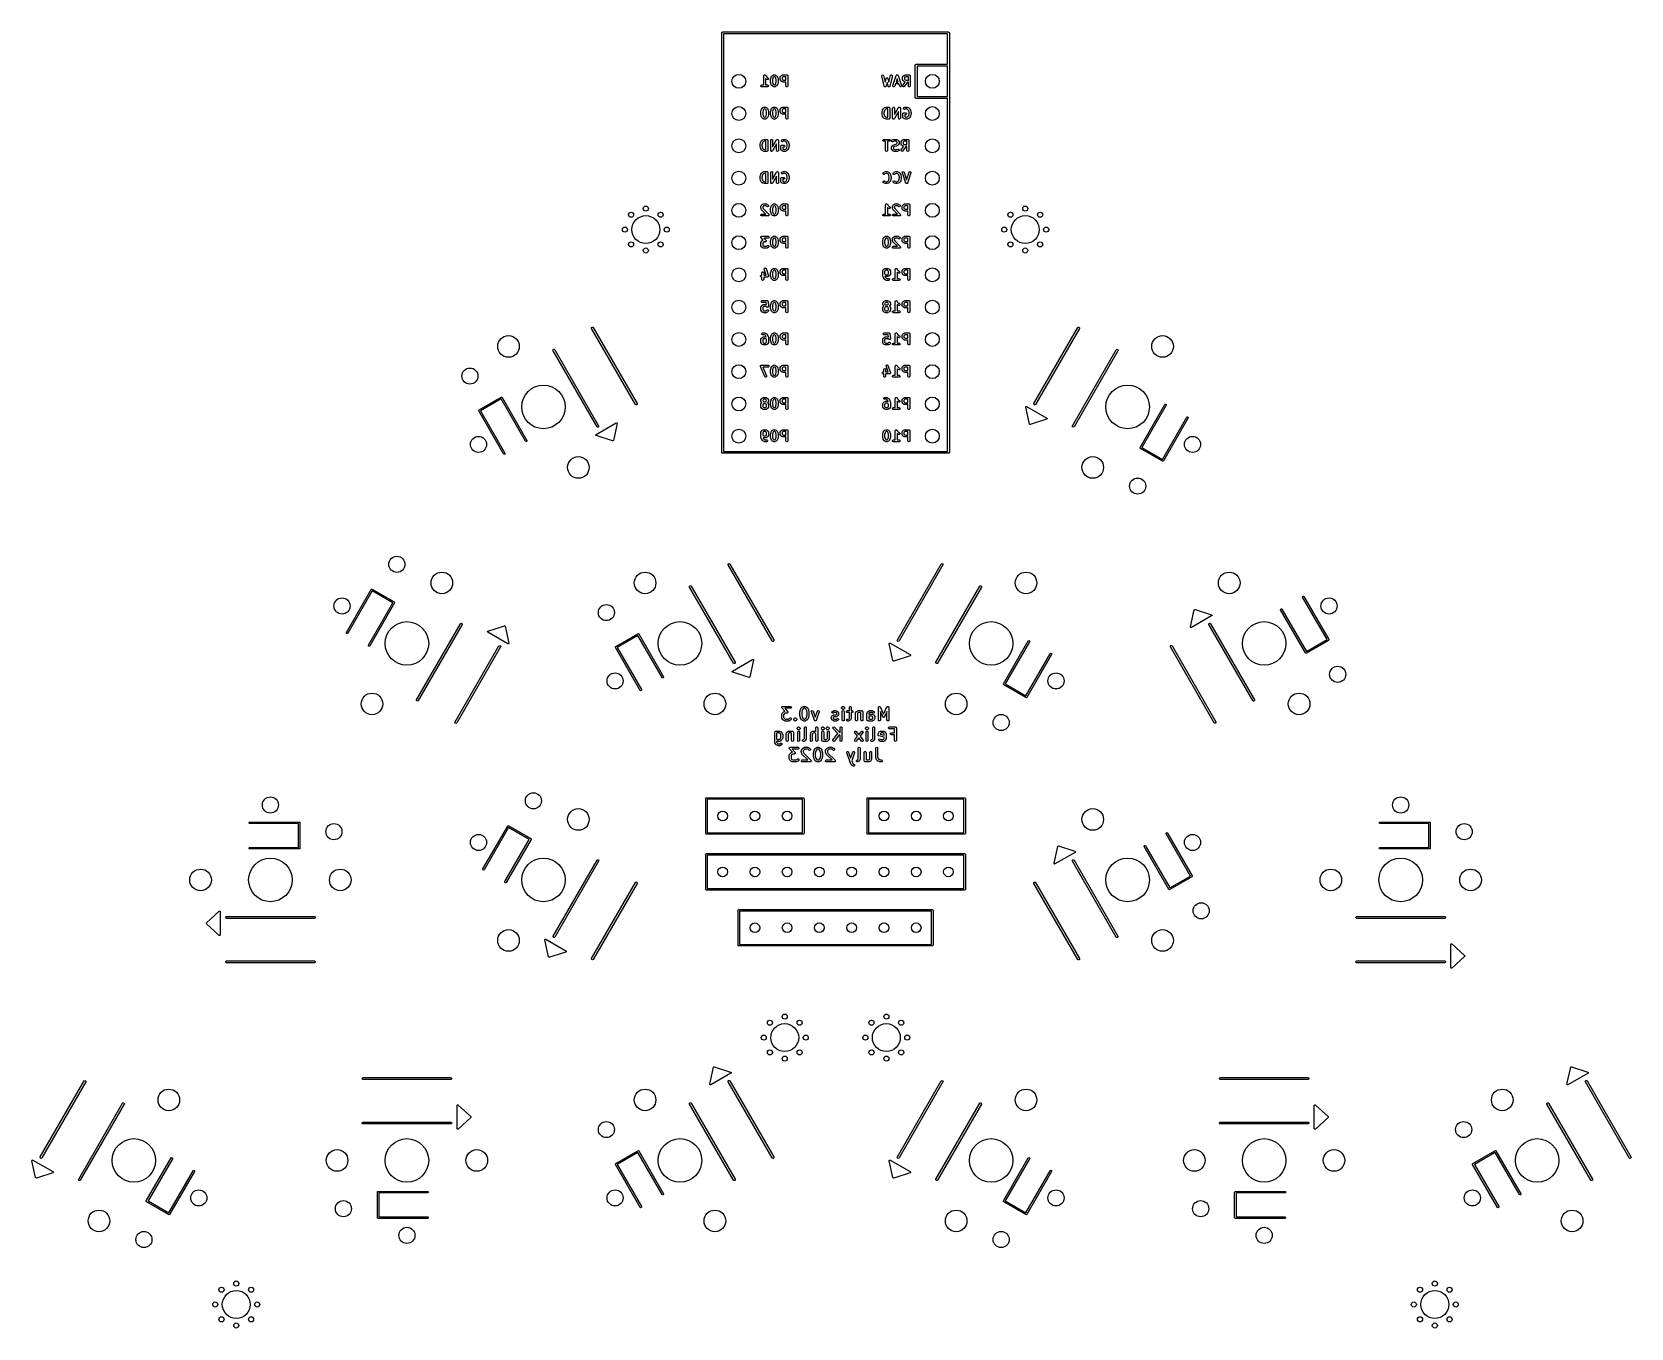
# Model space of a CAD drawing. Extents: x 191 to 317, y -162 to -60.
import ezdxf

# ---------------------------------------------------------------- set-up
doc = ezdxf.new("R2010")
doc.units = 0
doc.layers.add('BLACK', color=7, linetype='CONTINUOUS')

msp = doc.modelspace()

# ---------------------------------------------------------------- linework, layer by layer
at = {"layer": 'BLACK', "linetype": 'CONTINUOUS'}
for p, q in [((245.035, -60.3145), (245.037, -60.3048)), ((245.035, -93.3345), (245.035, -60.3145)), ((245.036, -60.3015), (245.038, -60.2986)), ((245.037, -60.3048), (245.036, -60.3015)), ((245.038, -60.2986), (245.04, -60.2889)), ((245.04, -60.2889), (245.052, -60.274)), ((245.052, -60.274), (245.062, -60.2571)), ((245.062, -60.2571), (245.068, -60.2548)), ((245.068, -60.2548), (245.072, -60.2496)), ((245.072, -60.2496), (245.092, -60.2462)), ((245.092, -60.2462), (245.11, -60.2395)), ((245.11, -60.2395), (262.89, -60.2395)), ((245.185, -60.3895), (245.185, -93.2595)), ((262.815, -60.3895), (245.185, -60.3895)), ((262.815, -62.7795), (262.815, -60.3895)), ((262.89, -60.2395), (262.9, -60.2413)), ((262.9, -60.2413), (262.903, -60.2407)), ((262.903, -60.2407), (262.906, -60.2423)), ((262.906, -60.2423), (262.916, -60.2441)), ((262.916, -60.2441), (262.931, -60.2566)), ((262.931, -60.2566), (262.947, -60.2663)), ((262.947, -60.2663), (262.95, -60.2727)), ((262.95, -60.2727), (262.955, -60.277)), ((262.955, -60.277), (262.958, -60.2962)), ((262.958, -60.2962), (262.965, -60.3145)), ((262.965, -60.3145), (262.965, -93.3345)), ((260.275, -62.8545), (260.277, -62.8448)), ((260.275, -65.3945), (260.275, -62.8545)), ((260.276, -62.8415), (260.278, -62.8386)), ((260.277, -62.8448), (260.276, -62.8415)), ((260.278, -62.8386), (260.28, -62.8289)), ((260.28, -62.8289), (260.292, -62.814)), ((260.292, -62.814), (260.302, -62.7971)), ((260.302, -62.7971), (260.308, -62.7948)), ((260.308, -62.7948), (260.312, -62.7896)), ((260.312, -62.7896), (260.332, -62.7862)), ((260.332, -62.7862), (260.35, -62.7795)), ((260.35, -62.7795), (262.815, -62.7795)), ((260.425, -62.9295), (260.425, -65.3195)), ((262.815, -62.9295), (260.425, -62.9295)), ((262.815, -65.3195), (262.815, -62.9295)), ((248.344, -63.6864), (248.349, -63.6608)), ((248.344, -64.4114), (248.344, -63.6864)), ((248.349, -63.6608), (248.351, -63.6575)), ((248.351, -63.6575), (248.352, -63.6532)), ((248.352, -63.6532), (248.368, -63.6382)), ((248.368, -63.6382), (248.382, -63.6215)), ((248.382, -63.6215), (248.386, -63.6207)), ((248.386, -63.6207), (248.389, -63.6178)), ((248.389, -63.6178), (248.411, -63.6164)), ((248.411, -63.6164), (248.432, -63.6126)), ((248.432, -63.6126), (248.436, -63.6147)), ((248.436, -63.6147), (248.44, -63.6145)), ((248.44, -63.6145), (248.458, -63.6273)), ((248.458, -63.6273), (248.476, -63.6382)), ((248.476, -63.6382), (248.478, -63.6423)), ((248.478, -63.6423), (248.481, -63.6448)), ((248.481, -63.6448), (248.554, -63.7529)), ((248.518, -63.9299), (248.494, -63.9056)), ((248.494, -63.9056), (248.494, -64.4114)), ((248.52, -63.9306), (248.518, -63.9299)), ((248.538, -63.944), (248.52, -63.9306)), ((248.614, -63.9821), (248.538, -63.944)), ((248.554, -63.7529), (248.616, -63.8153)), ((248.665, -63.988), (248.614, -63.9821)), ((248.616, -63.8153), (248.681, -63.8479)), ((248.708, -63.9597), (248.665, -63.988)), ((248.681, -63.8479), (248.702, -63.8634)), ((248.702, -63.8634), (248.722, -63.9105)), ((248.722, -63.9105), (248.708, -63.9597)), ((248.877, -63.9912), (248.88, -63.9765)), ((248.877, -64.1817), (248.877, -63.9912)), ((248.879, -64.1849), (248.877, -64.1817)), ((248.88, -64.1999), (248.879, -64.1849)), ((248.88, -63.973), (248.918, -63.8206)), ((248.88, -63.9765), (248.88, -63.973)), ((248.918, -64.3522), (248.88, -64.1999)), ((248.918, -63.8206), (248.923, -63.8088)), ((248.923, -63.8053), (248.961, -63.7291)), ((248.923, -63.8088), (248.923, -63.8053)), ((248.961, -63.7291), (248.975, -63.7111)), ((248.975, -63.7111), (248.976, -63.7096)), ((248.976, -63.7096), (249.014, -63.6715)), ((249.014, -63.6715), (249.032, -63.6586)), ((249.061, -63.865), (249.027, -64.0004)), ((249.027, -64.0004), (249.027, -64.1724)), ((249.027, -64.1724), (249.061, -64.3079)), ((249.032, -63.6586), (249.033, -63.6575)), ((249.033, -63.6575), (249.109, -63.6194)), ((249.09, -63.8071), (249.061, -63.865)), ((249.111, -63.7862), (249.09, -63.8071)), ((249.109, -63.6194), (249.134, -63.6119)), ((249.161, -63.7614), (249.111, -63.7862)), ((249.134, -63.6119), (249.139, -63.613)), ((249.139, -63.613), (249.143, -63.6114)), ((249.143, -63.6114), (249.219, -63.6114)), ((249.201, -63.7614), (249.161, -63.7614)), ((249.251, -63.7862), (249.201, -63.7614)), ((249.219, -63.6114), (249.245, -63.616)), ((249.245, -63.616), (249.248, -63.6188)), ((249.248, -63.6188), (249.253, -63.6194)), ((249.272, -63.8071), (249.251, -63.7862)), ((249.253, -63.6194), (249.329, -63.6575)), ((249.301, -63.865), (249.272, -63.8071)), ((249.335, -64.0004), (249.301, -63.865)), ((249.301, -64.3079), (249.335, -64.1724)), ((249.329, -63.6575), (249.347, -63.6708)), ((249.335, -64.1724), (249.335, -64.0004)), ((249.347, -63.6708), (249.348, -63.6715)), ((249.348, -63.6715), (249.386, -63.7096)), ((249.386, -63.7096), (249.399, -63.728)), ((249.399, -63.728), (249.4, -63.7291)), ((249.4, -63.7291), (249.439, -63.8053)), ((249.439, -63.8053), (249.442, -63.8177)), ((249.442, -63.8177), (249.444, -63.8206)), ((249.444, -63.8206), (249.482, -63.973)), ((249.482, -64.1999), (249.444, -64.3522)), ((249.482, -63.973), (249.483, -63.9879)), ((249.485, -64.1817), (249.482, -64.1964)), ((249.482, -64.1964), (249.482, -64.1999)), ((249.483, -63.9879), (249.485, -63.9912)), ((249.485, -63.9912), (249.485, -64.1817)), ((249.639, -63.8388), (249.644, -63.8132)), ((249.639, -63.9531), (249.639, -63.8388)), ((249.641, -63.9573), (249.639, -63.9531)), ((249.64, -63.9617), (249.641, -63.9573)), ((249.647, -63.9866), (249.64, -63.9617)), ((249.644, -63.8132), (249.647, -63.8097)), ((249.647, -63.8053), (249.685, -63.7291)), ((249.647, -63.8097), (249.647, -63.8053)), ((249.685, -64.0628), (249.647, -63.9866)), ((249.685, -63.7291), (249.699, -63.7111)), ((249.686, -64.064), (249.685, -64.0628)), ((249.699, -64.0823), (249.686, -64.064)), ((249.699, -63.7096), (249.737, -63.6715)), ((249.699, -63.7111), (249.699, -63.7096)), ((249.737, -64.1204), (249.699, -64.0823)), ((249.737, -63.6715), (249.756, -63.6586)), ((249.739, -64.1211), (249.737, -64.1204)), ((249.757, -64.1345), (249.739, -64.1211)), ((249.756, -63.6586), (249.757, -63.6575)), ((249.757, -63.6575), (249.833, -63.6194)), ((249.833, -64.1726), (249.757, -64.1345)), ((249.814, -63.8071), (249.789, -63.8565)), ((249.789, -63.8565), (249.789, -63.9354)), ((249.789, -63.9354), (249.814, -63.9849)), ((249.835, -63.7862), (249.814, -63.8071)), ((249.814, -63.9849), (249.835, -64.0058)), ((249.833, -63.6194), (249.858, -63.6119)), ((249.838, -64.1731), (249.833, -64.1726)), ((249.884, -63.7614), (249.835, -63.7862)), ((249.835, -64.0058), (249.884, -64.0305)), ((249.841, -64.176), (249.838, -64.1731)), ((249.867, -64.1805), (249.841, -64.176)), ((249.858, -63.6119), (249.862, -63.613)), ((249.862, -63.613), (249.867, -63.6114)), ((249.867, -63.6114), (250.171, -63.6114)), ((250.096, -64.1805), (249.867, -64.1805)), ((250.096, -63.7614), (249.884, -63.7614)), ((249.884, -64.0305), (250.096, -64.0305)), ((250.096, -64.0305), (250.096, -63.7614)), ((250.096, -64.4864), (250.096, -64.1805)), ((250.171, -63.6114), (250.181, -63.6132)), ((250.181, -63.6132), (250.184, -63.6126)), ((250.184, -63.6126), (250.187, -63.6142)), ((250.187, -63.6142), (250.197, -63.616)), ((250.197, -63.616), (250.212, -63.6285)), ((250.212, -63.6285), (250.229, -63.6382)), ((250.229, -63.6382), (250.231, -63.6446)), ((250.231, -63.6446), (250.236, -63.6489)), ((250.236, -63.6489), (250.24, -63.6681)), ((250.24, -63.6681), (250.246, -63.6864)), ((250.246, -63.6864), (250.246, -64.4864)), ((257.64, -63.6778), (257.663, -63.6319)), ((257.641, -63.7038), (257.64, -63.6778)), ((257.832, -64.5038), (257.641, -63.7038)), ((257.663, -63.6319), (257.71, -63.6116)), ((257.71, -63.6116), (257.759, -63.6262)), ((257.759, -63.6262), (257.787, -63.6691)), ((257.787, -63.6691), (257.909, -64.1799)), ((257.909, -64.1799), (257.985, -63.8957)), ((258.057, -64.2061), (257.977, -64.5058)), ((257.985, -63.8957), (257.996, -63.8721)), ((257.996, -63.8721), (258.001, -63.8681)), ((258.001, -63.8681), (258.004, -63.8619)), ((258.004, -63.8619), (258.022, -63.8537)), ((258.022, -63.8537), (258.038, -63.8426)), ((258.038, -63.8426), (258.044, -63.8432)), ((258.044, -63.8432), (258.051, -63.8403)), ((258.051, -63.8403), (258.069, -63.8453)), ((258.137, -64.5058), (258.057, -64.2061)), ((258.069, -63.8453), (258.089, -63.847)), ((258.089, -63.847), (258.094, -63.8518)), ((258.094, -63.8518), (258.1, -63.8536)), ((258.1, -63.8536), (258.111, -63.8695)), ((258.111, -63.8695), (258.125, -63.8832)), ((258.125, -63.8832), (258.126, -63.8901)), ((258.126, -63.8901), (258.13, -63.8957)), ((258.13, -63.8957), (258.205, -64.1799)), ((258.205, -64.1799), (258.327, -63.6691)), ((258.473, -63.7038), (258.282, -64.5038)), ((258.327, -63.6691), (258.337, -63.6452)), ((258.337, -63.6452), (258.379, -63.6146)), ((258.379, -63.6146), (258.43, -63.6176)), ((258.43, -63.6176), (258.467, -63.6528)), ((258.467, -63.6528), (258.473, -63.7038)), ((258.519, -64.4627), (258.786, -63.6627)), ((258.857, -63.9236), (258.771, -64.1829)), ((258.771, -64.1829), (258.944, -64.1829)), ((258.786, -63.6627), (258.798, -63.6398)), ((258.798, -63.6398), (258.8, -63.6387)), ((258.8, -63.6387), (258.801, -63.6367)), ((258.801, -63.6367), (258.822, -63.6254)), ((258.822, -63.6254), (258.842, -63.613)), ((258.842, -63.613), (258.844, -63.6133)), ((258.844, -63.6133), (258.846, -63.6122)), ((258.846, -63.6122), (258.869, -63.617)), ((258.944, -64.1829), (258.857, -63.9236)), ((258.869, -63.617), (258.893, -63.6205)), ((258.893, -63.6205), (258.894, -63.6221)), ((258.894, -63.6221), (258.896, -63.6225)), ((258.896, -63.6225), (258.911, -63.6411)), ((258.911, -63.6411), (258.927, -63.6589)), ((258.927, -63.6589), (258.927, -63.661)), ((258.927, -63.661), (258.928, -63.6627)), ((258.928, -63.6627), (259.195, -64.4627)), ((259.277, -63.8388), (259.282, -63.8132)), ((259.277, -63.9531), (259.277, -63.8388)), ((259.279, -63.9573), (259.277, -63.9531)), ((259.278, -63.9617), (259.279, -63.9573)), ((259.285, -63.9866), (259.278, -63.9617)), ((259.282, -63.8132), (259.285, -63.8097)), ((259.285, -63.8053), (259.323, -63.7291)), ((259.285, -63.8097), (259.285, -63.8053)), ((259.323, -64.0628), (259.285, -63.9866)), ((259.291, -64.4434), (259.479, -64.1755)), ((259.323, -63.7291), (259.337, -63.7111)), ((259.325, -64.064), (259.323, -64.0628)), ((259.337, -64.0823), (259.325, -64.064)), ((259.337, -63.7096), (259.376, -63.6715)), ((259.337, -63.7111), (259.337, -63.7096)), ((259.376, -64.1204), (259.337, -64.0823)), ((259.376, -63.6715), (259.394, -63.6586)), ((259.377, -64.1211), (259.376, -64.1204)), ((259.395, -64.1345), (259.377, -64.1211)), ((259.394, -63.6586), (259.395, -63.6575)), ((259.395, -63.6575), (259.471, -63.6194)), ((259.471, -64.1726), (259.395, -64.1345)), ((259.658, -64.1805), (259.414, -64.5294)), ((259.452, -63.8071), (259.427, -63.8565)), ((259.427, -63.8565), (259.427, -63.9354)), ((259.427, -63.9354), (259.452, -63.9849)), ((259.473, -63.7862), (259.452, -63.8071)), ((259.452, -63.9849), (259.473, -64.0058)), ((259.471, -63.6194), (259.496, -63.6119)), ((259.476, -64.1731), (259.471, -64.1726)), ((259.522, -63.7614), (259.473, -63.7862)), ((259.473, -64.0058), (259.522, -64.0305)), ((259.479, -64.1755), (259.476, -64.1731)), ((259.496, -63.6119), (259.501, -63.613)), ((259.501, -63.613), (259.505, -63.6114)), ((259.505, -63.6114), (259.81, -63.6114)), ((259.735, -63.7614), (259.522, -63.7614)), ((259.522, -64.0305), (259.735, -64.0305)), ((259.735, -64.1805), (259.658, -64.1805)), ((259.735, -64.0305), (259.735, -63.7614)), ((259.735, -64.4864), (259.735, -64.1805)), ((259.81, -63.6114), (259.819, -63.6132)), ((259.819, -63.6132), (259.823, -63.6126)), ((259.823, -63.6126), (259.825, -63.6142)), ((259.825, -63.6142), (259.835, -63.616)), ((259.835, -63.616), (259.85, -63.6285)), ((259.85, -63.6285), (259.867, -63.6382)), ((259.867, -63.6382), (259.869, -63.6446)), ((259.869, -63.6446), (259.874, -63.6489)), ((259.874, -63.6489), (259.878, -63.6681)), ((259.878, -63.6681), (259.885, -63.6864)), ((259.885, -63.6864), (259.885, -64.4864)), ((248.117, -64.4734), (248.142, -64.429)), ((248.126, -64.5239), (248.117, -64.4734)), ((248.165, -64.5569), (248.126, -64.5239)), ((248.142, -64.429), (248.19, -64.4114)), ((248.19, -64.5614), (248.165, -64.5569)), ((248.19, -64.4114), (248.344, -64.4114)), ((248.648, -64.5614), (248.19, -64.5614)), ((248.494, -64.4114), (248.648, -64.4114)), ((248.648, -64.4114), (248.673, -64.416)), ((248.696, -64.5439), (248.648, -64.5614)), ((248.673, -64.416), (248.713, -64.4489)), ((248.721, -64.4995), (248.696, -64.5439)), ((248.713, -64.4489), (248.721, -64.4995)), ((248.92, -64.3552), (248.918, -64.3522)), ((248.923, -64.3676), (248.92, -64.3552)), ((248.961, -64.4438), (248.923, -64.3676)), ((248.963, -64.4449), (248.961, -64.4438)), ((248.976, -64.4633), (248.963, -64.4449)), ((249.014, -64.5014), (248.976, -64.4633)), ((249.015, -64.5021), (249.014, -64.5014)), ((249.033, -64.5154), (249.015, -64.5021)), ((249.109, -64.5535), (249.033, -64.5154)), ((249.061, -64.3079), (249.09, -64.3658)), ((249.09, -64.3658), (249.111, -64.3867)), ((249.114, -64.554), (249.109, -64.5535)), ((249.111, -64.3867), (249.161, -64.4114)), ((249.117, -64.5569), (249.114, -64.554)), ((249.143, -64.5614), (249.117, -64.5569)), ((249.219, -64.5614), (249.143, -64.5614)), ((249.161, -64.4114), (249.201, -64.4114)), ((249.201, -64.4114), (249.251, -64.3867)), ((249.223, -64.5599), (249.219, -64.5614)), ((249.228, -64.5609), (249.223, -64.5599)), ((249.253, -64.5535), (249.228, -64.5609)), ((249.251, -64.3867), (249.272, -64.3658)), ((249.329, -64.5154), (249.253, -64.5535)), ((249.272, -64.3658), (249.301, -64.3079)), ((249.33, -64.5142), (249.329, -64.5154)), ((249.348, -64.5014), (249.33, -64.5142)), ((249.386, -64.4633), (249.348, -64.5014)), ((249.387, -64.4618), (249.386, -64.4633)), ((249.4, -64.4438), (249.387, -64.4618)), ((249.439, -64.3676), (249.4, -64.4438)), ((249.444, -64.3522), (249.439, -64.3641)), ((249.439, -64.3641), (249.439, -64.3676)), ((250.114, -64.5346), (250.096, -64.4864)), ((250.158, -64.5603), (250.114, -64.5346)), ((250.209, -64.5514), (250.158, -64.5603)), ((250.242, -64.5121), (250.209, -64.5514)), ((250.246, -64.4864), (250.242, -64.5121)), ((257.836, -64.5104), (257.832, -64.5038)), ((257.837, -64.5182), (257.836, -64.5104)), ((257.85, -64.5312), (257.837, -64.5182)), ((257.86, -64.5466), (257.85, -64.5312)), ((257.868, -64.5489), (257.86, -64.5466)), ((257.873, -64.5544), (257.868, -64.5489)), ((257.892, -64.556), (257.873, -64.5544)), ((257.909, -64.5613), (257.892, -64.556)), ((257.916, -64.5582), (257.909, -64.5613)), ((257.924, -64.5589), (257.916, -64.5582)), ((257.939, -64.5483), (257.924, -64.5589)), ((257.956, -64.5409), (257.939, -64.5483)), ((257.96, -64.5339), (257.956, -64.5409)), ((257.966, -64.5294), (257.96, -64.5339)), ((257.977, -64.5058), (257.966, -64.5294)), ((258.142, -64.5122), (258.137, -64.5058)), ((258.142, -64.52), (258.142, -64.5122)), ((258.156, -64.5327), (258.142, -64.52)), ((258.166, -64.5478), (258.156, -64.5327)), ((258.174, -64.5499), (258.166, -64.5478)), ((258.18, -64.5553), (258.174, -64.5499)), ((258.198, -64.5564), (258.18, -64.5553)), ((258.216, -64.5612), (258.198, -64.5564)), ((258.223, -64.5578), (258.216, -64.5612)), ((258.231, -64.5583), (258.223, -64.5578)), ((258.246, -64.5473), (258.231, -64.5583)), ((258.262, -64.5395), (258.246, -64.5473)), ((258.266, -64.5324), (258.262, -64.5395)), ((258.272, -64.5277), (258.266, -64.5324)), ((258.282, -64.5038), (258.272, -64.5277)), ((258.521, -64.514), (258.519, -64.4627)), ((258.555, -64.5524), (258.521, -64.514)), ((258.606, -64.5599), (258.555, -64.5524)), ((258.649, -64.5331), (258.606, -64.5599)), ((258.662, -64.5102), (258.649, -64.5331)), ((258.721, -64.3329), (258.662, -64.5102)), ((258.994, -64.3329), (258.721, -64.3329)), ((259.053, -64.5102), (258.994, -64.3329)), ((259.085, -64.5503), (259.053, -64.5102)), ((259.135, -64.5606), (259.085, -64.5503)), ((259.18, -64.5362), (259.135, -64.5606)), ((259.199, -64.4885), (259.18, -64.5362)), ((259.195, -64.4627), (259.199, -64.4885)), ((259.278, -64.493), (259.291, -64.4434)), ((259.299, -64.5395), (259.278, -64.493)), ((259.346, -64.5612), (259.299, -64.5395)), ((259.395, -64.5479), (259.346, -64.5612)), ((259.414, -64.5294), (259.395, -64.5479)), ((259.752, -64.5346), (259.735, -64.4864)), ((259.796, -64.5603), (259.752, -64.5346)), ((259.847, -64.5514), (259.796, -64.5603)), ((259.88, -64.5121), (259.847, -64.5514)), ((259.885, -64.4864), (259.88, -64.5121)), ((260.282, -65.4128), (260.275, -65.3945)), ((260.285, -65.432), (260.282, -65.4128)), ((260.29, -65.4364), (260.285, -65.432)), ((260.293, -65.4427), (260.29, -65.4364)), ((260.309, -65.4525), (260.293, -65.4427)), ((260.324, -65.465), (260.309, -65.4525)), ((260.334, -65.4667), (260.324, -65.465)), ((260.337, -65.4684), (260.334, -65.4667)), ((260.34, -65.4678), (260.337, -65.4684)), ((260.35, -65.4695), (260.34, -65.4678)), ((262.815, -65.4695), (260.35, -65.4695)), ((260.425, -65.3195), (262.815, -65.3195)), ((262.815, -93.2595), (262.815, -65.4695)), ((248.115, -66.5312), (248.118, -66.5165)), ((248.115, -66.7217), (248.115, -66.5312)), ((248.117, -66.7249), (248.115, -66.7217)), ((248.118, -66.7399), (248.117, -66.7249)), ((248.118, -66.513), (248.156, -66.3606)), ((248.118, -66.5165), (248.118, -66.513)), ((248.156, -66.3606), (248.161, -66.3488)), ((248.161, -66.3453), (248.2, -66.2691)), ((248.161, -66.3488), (248.161, -66.3453)), ((248.2, -66.2691), (248.213, -66.2511)), ((248.213, -66.2511), (248.214, -66.2496)), ((248.214, -66.2496), (248.252, -66.2115)), ((248.252, -66.2115), (248.27, -66.1986)), ((248.299, -66.405), (248.265, -66.5404)), ((248.265, -66.5404), (248.265, -66.7124)), ((248.265, -66.7124), (248.299, -66.8479)), ((248.27, -66.1986), (248.271, -66.1975)), ((248.271, -66.1975), (248.347, -66.1594)), ((248.328, -66.3471), (248.299, -66.405)), ((248.349, -66.3262), (248.328, -66.3471)), ((248.347, -66.1594), (248.372, -66.1519)), ((248.399, -66.3014), (248.349, -66.3262)), ((248.372, -66.1519), (248.377, -66.153)), ((248.377, -66.153), (248.381, -66.1514)), ((248.381, -66.1514), (248.457, -66.1514)), ((248.439, -66.3014), (248.399, -66.3014)), ((248.489, -66.3262), (248.439, -66.3014)), ((248.457, -66.1514), (248.483, -66.156)), ((248.483, -66.156), (248.486, -66.1588)), ((248.486, -66.1588), (248.491, -66.1594)), ((248.51, -66.3471), (248.489, -66.3262)), ((248.491, -66.1594), (248.567, -66.1975)), ((248.539, -66.405), (248.51, -66.3471)), ((248.573, -66.5404), (248.539, -66.405)), ((248.539, -66.8479), (248.573, -66.7124)), ((248.567, -66.1975), (248.585, -66.2108)), ((248.573, -66.7124), (248.573, -66.5404)), ((248.585, -66.2108), (248.586, -66.2115)), ((248.586, -66.2115), (248.624, -66.2496)), ((248.624, -66.2496), (248.637, -66.268)), ((248.637, -66.268), (248.639, -66.2691)), ((248.639, -66.2691), (248.677, -66.3453)), ((248.677, -66.3453), (248.68, -66.3577)), ((248.68, -66.3577), (248.682, -66.3606)), ((248.682, -66.3606), (248.72, -66.513)), ((248.72, -66.513), (248.721, -66.5279)), ((248.723, -66.7217), (248.72, -66.7364)), ((248.721, -66.5279), (248.723, -66.5312)), ((248.723, -66.5312), (248.723, -66.7217)), ((248.877, -66.5312), (248.88, -66.5165)), ((248.877, -66.7217), (248.877, -66.5312)), ((248.879, -66.7249), (248.877, -66.7217)), ((248.88, -66.7399), (248.879, -66.7249)), ((248.88, -66.513), (248.918, -66.3606)), ((248.88, -66.5165), (248.88, -66.513)), ((248.918, -66.3606), (248.923, -66.3488)), ((248.923, -66.3453), (248.961, -66.2691)), ((248.923, -66.3488), (248.923, -66.3453)), ((248.961, -66.2691), (248.975, -66.2511)), ((248.975, -66.2511), (248.976, -66.2496)), ((248.976, -66.2496), (249.014, -66.2115)), ((249.014, -66.2115), (249.032, -66.1986)), ((249.061, -66.405), (249.027, -66.5404)), ((249.027, -66.5404), (249.027, -66.7124)), ((249.027, -66.7124), (249.061, -66.8479)), ((249.032, -66.1986), (249.033, -66.1975)), ((249.033, -66.1975), (249.109, -66.1594)), ((249.09, -66.3471), (249.061, -66.405)), ((249.111, -66.3262), (249.09, -66.3471)), ((249.109, -66.1594), (249.134, -66.1519)), ((249.161, -66.3014), (249.111, -66.3262)), ((249.134, -66.1519), (249.139, -66.153)), ((249.139, -66.153), (249.143, -66.1514)), ((249.143, -66.1514), (249.219, -66.1514)), ((249.201, -66.3014), (249.161, -66.3014)), ((249.251, -66.3262), (249.201, -66.3014)), ((249.219, -66.1514), (249.245, -66.156)), ((249.245, -66.156), (249.248, -66.1588)), ((249.248, -66.1588), (249.253, -66.1594)), ((249.272, -66.3471), (249.251, -66.3262)), ((249.253, -66.1594), (249.329, -66.1975)), ((249.301, -66.405), (249.272, -66.3471)), ((249.335, -66.5404), (249.301, -66.405)), ((249.301, -66.8479), (249.335, -66.7124)), ((249.329, -66.1975), (249.347, -66.2108)), ((249.335, -66.7124), (249.335, -66.5404)), ((249.347, -66.2108), (249.348, -66.2115)), ((249.348, -66.2115), (249.386, -66.2496)), ((249.386, -66.2496), (249.399, -66.268)), ((249.399, -66.268), (249.4, -66.2691)), ((249.4, -66.2691), (249.439, -66.3453)), ((249.439, -66.3453), (249.442, -66.3577)), ((249.442, -66.3577), (249.444, -66.3606)), ((249.444, -66.3606), (249.482, -66.513)), ((249.482, -66.513), (249.483, -66.5279)), ((249.485, -66.7217), (249.482, -66.7364)), ((249.483, -66.5279), (249.485, -66.5312)), ((249.485, -66.5312), (249.485, -66.7217)), ((249.639, -66.3788), (249.644, -66.3532)), ((249.639, -66.4931), (249.639, -66.3788)), ((249.641, -66.4973), (249.639, -66.4931)), ((249.64, -66.5017), (249.641, -66.4973)), ((249.647, -66.5266), (249.64, -66.5017)), ((249.644, -66.3532), (249.647, -66.3497)), ((249.647, -66.3453), (249.685, -66.2691)), ((249.647, -66.3497), (249.647, -66.3453)), ((249.685, -66.6028), (249.647, -66.5266)), ((249.685, -66.2691), (249.699, -66.2511)), ((249.686, -66.604), (249.685, -66.6028)), ((249.699, -66.6223), (249.686, -66.604)), ((249.699, -66.2496), (249.737, -66.2115)), ((249.699, -66.2511), (249.699, -66.2496)), ((249.737, -66.6604), (249.699, -66.6223)), ((249.737, -66.2115), (249.756, -66.1986)), ((249.739, -66.6611), (249.737, -66.6604)), ((249.757, -66.6745), (249.739, -66.6611)), ((249.756, -66.1986), (249.757, -66.1975)), ((249.757, -66.1975), (249.833, -66.1594)), ((249.833, -66.7126), (249.757, -66.6745)), ((249.814, -66.3471), (249.789, -66.3965)), ((249.789, -66.3965), (249.789, -66.4754)), ((249.789, -66.4754), (249.814, -66.5249)), ((249.835, -66.3262), (249.814, -66.3471)), ((249.814, -66.5249), (249.835, -66.5458)), ((249.833, -66.1594), (249.858, -66.1519)), ((249.838, -66.7131), (249.833, -66.7126)), ((249.884, -66.3014), (249.835, -66.3262)), ((249.835, -66.5458), (249.884, -66.5705)), ((249.841, -66.716), (249.838, -66.7131)), ((249.867, -66.7205), (249.841, -66.716)), ((249.858, -66.1519), (249.862, -66.153)), ((249.862, -66.153), (249.867, -66.1514)), ((249.867, -66.1514), (250.171, -66.1514)), ((250.096, -66.7205), (249.867, -66.7205)), ((250.096, -66.3014), (249.884, -66.3014)), ((249.884, -66.5705), (250.096, -66.5705)), ((250.096, -66.5705), (250.096, -66.3014)), ((250.096, -67.0264), (250.096, -66.7205)), ((250.171, -66.1514), (250.181, -66.1532)), ((250.181, -66.1532), (250.184, -66.1526)), ((250.184, -66.1526), (250.187, -66.1542)), ((250.187, -66.1542), (250.197, -66.156)), ((250.197, -66.156), (250.212, -66.1685)), ((250.212, -66.1685), (250.229, -66.1782)), ((250.229, -66.1782), (250.231, -66.1846)), ((250.231, -66.1846), (250.236, -66.1889)), ((250.236, -66.1889), (250.24, -66.2081)), ((250.24, -66.2081), (250.246, -66.2264)), ((250.246, -66.2264), (250.246, -67.0264)), ((257.658, -66.5693), (257.661, -66.5546)), ((257.658, -66.6836), (257.658, -66.5693)), ((257.66, -66.6868), (257.658, -66.6836)), ((257.661, -66.7018), (257.66, -66.6868)), ((257.661, -66.5511), (257.699, -66.3987)), ((257.661, -66.5546), (257.661, -66.5511)), ((257.699, -66.8542), (257.661, -66.7018)), ((257.699, -66.3987), (257.704, -66.3869)), ((257.704, -66.3834), (257.742, -66.3072)), ((257.704, -66.3869), (257.704, -66.3834)), ((257.742, -66.3072), (257.756, -66.2892)), ((257.756, -66.2877), (257.833, -66.2115)), ((257.756, -66.2892), (257.756, -66.2877)), ((257.842, -66.4431), (257.808, -66.5785)), ((257.808, -66.5785), (257.808, -66.6743)), ((257.808, -66.6743), (257.842, -66.8098)), ((257.833, -66.2115), (257.854, -66.1966)), ((257.871, -66.3851), (257.842, -66.4431)), ((257.854, -66.1966), (257.858, -66.1962)), ((257.858, -66.1962), (257.862, -66.1934)), ((257.862, -66.1934), (257.976, -66.1553)), ((257.926, -66.3301), (257.871, -66.3851)), ((258.012, -66.3014), (257.926, -66.3301)), ((257.976, -66.1553), (257.998, -66.152)), ((257.998, -66.152), (258, -66.1514)), ((258, -66.1514), (258.19, -66.1514)), ((258.115, -66.3014), (258.012, -66.3014)), ((258.115, -66.9514), (258.115, -66.3014)), ((258.19, -66.1514), (258.2, -66.1532)), ((258.2, -66.1532), (258.203, -66.1526)), ((258.203, -66.1526), (258.206, -66.1542)), ((258.206, -66.1542), (258.216, -66.156)), ((258.216, -66.156), (258.231, -66.1685)), ((258.231, -66.1685), (258.248, -66.1782)), ((258.248, -66.1782), (258.25, -66.1846)), ((258.25, -66.1846), (258.255, -66.1889)), ((258.255, -66.1889), (258.259, -66.2081)), ((258.259, -66.2081), (258.265, -66.2264)), ((258.265, -66.2264), (258.265, -67.0264)), ((258.496, -66.2264), (258.501, -66.2008)), ((258.496, -67.0264), (258.496, -66.2264)), ((258.501, -66.2008), (258.534, -66.1615)), ((258.534, -66.1615), (258.584, -66.1526)), ((258.584, -66.1526), (258.629, -66.1782)), ((258.629, -66.1782), (258.646, -66.2264)), ((258.954, -66.5089), (258.637, -67.0636)), ((258.646, -66.744), (258.963, -66.1892)), ((258.646, -66.2264), (258.646, -66.744)), ((258.954, -67.0264), (258.954, -66.5089)), ((258.963, -66.1892), (258.98, -66.1692)), ((258.98, -66.1692), (258.987, -66.1668)), ((258.987, -66.1668), (258.991, -66.1615)), ((258.991, -66.1615), (259.01, -66.1581)), ((259.01, -66.1581), (259.028, -66.1514)), ((259.028, -66.1514), (259.035, -66.1538)), ((259.035, -66.1538), (259.042, -66.1526)), ((259.042, -66.1526), (259.058, -66.1622)), ((259.058, -66.1622), (259.077, -66.1688)), ((259.077, -66.1688), (259.08, -66.1748)), ((259.08, -66.1748), (259.086, -66.1782)), ((259.086, -66.1782), (259.093, -66.1964)), ((259.093, -66.1964), (259.102, -66.2131)), ((259.102, -66.2131), (259.101, -66.2199)), ((259.101, -66.2199), (259.104, -66.2264)), ((259.104, -66.2264), (259.104, -67.0264)), ((259.296, -66.6836), (259.298, -66.6738)), ((259.296, -66.9502), (259.296, -66.6836)), ((259.298, -66.6706), (259.299, -66.6677)), ((259.298, -66.6738), (259.298, -66.6706)), ((259.299, -66.6677), (259.301, -66.6579)), ((259.301, -66.6579), (259.313, -66.643)), ((259.313, -66.643), (259.323, -66.6261)), ((259.323, -66.6261), (259.33, -66.6238)), ((259.33, -66.6238), (259.334, -66.6186)), ((259.334, -66.6186), (259.353, -66.6152)), ((259.338, -66.2859), (259.341, -66.2347)), ((259.368, -66.3271), (259.338, -66.2859)), ((259.341, -66.2347), (259.376, -66.1975)), ((259.353, -66.6152), (259.371, -66.6086)), ((259.418, -66.339), (259.368, -66.3271)), ((259.371, -66.6086), (259.524, -66.6086)), ((259.376, -66.1975), (259.452, -66.1594)), ((259.443, -66.3316), (259.418, -66.339)), ((259.503, -66.3014), (259.443, -66.3316)), ((259.452, -66.1594), (259.477, -66.1519)), ((259.477, -66.1519), (259.481, -66.153)), ((259.481, -66.153), (259.486, -66.1514)), ((259.486, -66.1514), (259.6, -66.1514)), ((259.588, -66.3014), (259.503, -66.3014)), ((259.524, -66.6086), (259.549, -66.6131)), ((259.549, -66.6131), (259.589, -66.6461)), ((259.598, -66.6966), (259.572, -66.741)), ((259.674, -66.3301), (259.588, -66.3014)), ((259.589, -66.6461), (259.598, -66.6966)), ((259.6, -66.1514), (259.622, -66.1553)), ((259.622, -66.1553), (259.624, -66.1553)), ((259.624, -66.1553), (259.738, -66.1934)), ((259.729, -66.3851), (259.674, -66.3301)), ((259.758, -66.4431), (259.729, -66.3851)), ((259.738, -66.1934), (259.761, -66.2058)), ((259.792, -66.5785), (259.758, -66.4431)), ((259.758, -66.8098), (259.792, -66.6743)), ((259.761, -66.2058), (259.763, -66.2096)), ((259.763, -66.2096), (259.767, -66.2115)), ((259.767, -66.2115), (259.844, -66.2877)), ((259.792, -66.6743), (259.792, -66.5785)), ((259.844, -66.2877), (259.856, -66.3061)), ((259.856, -66.3061), (259.858, -66.3072)), ((259.858, -66.3072), (259.896, -66.3834)), ((259.896, -66.3834), (259.899, -66.3958)), ((259.899, -66.3958), (259.901, -66.3987)), ((259.901, -66.3987), (259.939, -66.5511)), ((259.939, -66.7018), (259.901, -66.8542)), ((259.939, -66.5511), (259.94, -66.566)), ((259.942, -66.6836), (259.939, -66.6983)), ((259.939, -66.6983), (259.939, -66.7018)), ((259.94, -66.566), (259.942, -66.5693)), ((259.942, -66.5693), (259.942, -66.6836)), ((248.156, -66.8922), (248.118, -66.7399)), ((248.158, -66.8952), (248.156, -66.8922)), ((248.161, -66.9076), (248.158, -66.8952)), ((248.2, -66.9838), (248.161, -66.9076)), ((248.201, -66.9849), (248.2, -66.9838)), ((248.214, -67.0033), (248.201, -66.9849)), ((248.252, -67.0414), (248.214, -67.0033)), ((248.253, -67.0421), (248.252, -67.0414)), ((248.271, -67.0554), (248.253, -67.0421)), ((248.347, -67.0935), (248.271, -67.0554)), ((248.299, -66.8479), (248.328, -66.9058)), ((248.328, -66.9058), (248.349, -66.9267)), ((248.352, -67.094), (248.347, -67.0935)), ((248.349, -66.9267), (248.399, -66.9514)), ((248.355, -67.0969), (248.352, -67.094)), ((248.381, -67.1014), (248.355, -67.0969)), ((248.457, -67.1014), (248.381, -67.1014)), ((248.399, -66.9514), (248.439, -66.9514)), ((248.439, -66.9514), (248.489, -66.9267)), ((248.461, -67.0999), (248.457, -67.1014)), ((248.466, -67.1009), (248.461, -67.0999)), ((248.491, -67.0935), (248.466, -67.1009)), ((248.489, -66.9267), (248.51, -66.9058)), ((248.567, -67.0554), (248.491, -67.0935)), ((248.51, -66.9058), (248.539, -66.8479)), ((248.568, -67.0542), (248.567, -67.0554)), ((248.586, -67.0414), (248.568, -67.0542)), ((248.624, -67.0033), (248.586, -67.0414)), ((248.625, -67.0018), (248.624, -67.0033)), ((248.639, -66.9838), (248.625, -67.0018)), ((248.677, -66.9076), (248.639, -66.9838)), ((248.682, -66.8922), (248.677, -66.9041)), ((248.677, -66.9041), (248.677, -66.9076)), ((248.72, -66.7399), (248.682, -66.8922)), ((248.72, -66.7364), (248.72, -66.7399)), ((248.918, -66.8922), (248.88, -66.7399)), ((248.92, -66.8952), (248.918, -66.8922)), ((248.923, -66.9076), (248.92, -66.8952)), ((248.961, -66.9838), (248.923, -66.9076)), ((248.963, -66.9849), (248.961, -66.9838)), ((248.976, -67.0033), (248.963, -66.9849)), ((249.014, -67.0414), (248.976, -67.0033)), ((249.015, -67.0421), (249.014, -67.0414)), ((249.033, -67.0554), (249.015, -67.0421)), ((249.109, -67.0935), (249.033, -67.0554)), ((249.061, -66.8479), (249.09, -66.9058)), ((249.09, -66.9058), (249.111, -66.9267)), ((249.114, -67.094), (249.109, -67.0935)), ((249.111, -66.9267), (249.161, -66.9514)), ((249.117, -67.0969), (249.114, -67.094)), ((249.143, -67.1014), (249.117, -67.0969)), ((249.219, -67.1014), (249.143, -67.1014)), ((249.161, -66.9514), (249.201, -66.9514)), ((249.201, -66.9514), (249.251, -66.9267)), ((249.223, -67.0999), (249.219, -67.1014)), ((249.228, -67.1009), (249.223, -67.0999)), ((249.253, -67.0935), (249.228, -67.1009)), ((249.251, -66.9267), (249.272, -66.9058)), ((249.329, -67.0554), (249.253, -67.0935)), ((249.272, -66.9058), (249.301, -66.8479)), ((249.33, -67.0542), (249.329, -67.0554)), ((249.348, -67.0414), (249.33, -67.0542)), ((249.386, -67.0033), (249.348, -67.0414)), ((249.387, -67.0018), (249.386, -67.0033)), ((249.4, -66.9838), (249.387, -67.0018)), ((249.439, -66.9076), (249.4, -66.9838)), ((249.444, -66.8922), (249.439, -66.9041)), ((249.439, -66.9041), (249.439, -66.9076)), ((249.482, -66.7399), (249.444, -66.8922)), ((249.482, -66.7364), (249.482, -66.7399)), ((250.114, -67.0746), (250.096, -67.0264)), ((250.158, -67.1003), (250.114, -67.0746)), ((250.209, -67.0914), (250.158, -67.1003)), ((250.242, -67.0521), (250.209, -67.0914)), ((250.246, -67.0264), (250.242, -67.0521)), ((257.701, -66.8571), (257.699, -66.8542)), ((257.704, -66.8695), (257.701, -66.8571)), ((257.742, -66.9457), (257.704, -66.8695)), ((257.744, -66.9468), (257.742, -66.9457)), ((257.756, -66.9652), (257.744, -66.9468)), ((257.833, -67.0414), (257.756, -66.9652)), ((257.837, -67.0433), (257.833, -67.0414)), ((257.839, -67.0471), (257.837, -67.0433)), ((257.862, -67.0595), (257.839, -67.0471)), ((257.842, -66.8098), (257.871, -66.8677)), ((257.976, -67.0976), (257.862, -67.0595)), ((257.871, -66.8677), (257.926, -66.9228)), ((257.926, -66.9228), (258.012, -66.9514)), ((257.978, -67.0975), (257.976, -67.0976)), ((258, -67.1014), (257.978, -67.0975)), ((258.19, -67.1014), (258, -67.1014)), ((258.012, -66.9514), (258.115, -66.9514)), ((258.209, -67.0948), (258.19, -67.1014)), ((258.228, -67.0914), (258.209, -67.0948)), ((258.232, -67.0862), (258.228, -67.0914)), ((258.239, -67.0839), (258.232, -67.0862)), ((258.248, -67.067), (258.239, -67.0839)), ((258.261, -67.0521), (258.248, -67.067)), ((258.263, -67.0423), (258.261, -67.0521)), ((258.264, -67.0395), (258.263, -67.0423)), ((258.265, -67.0264), (258.264, -67.0362)), ((258.264, -67.0362), (258.264, -67.0395)), ((258.499, -67.033), (258.496, -67.0264)), ((258.498, -67.0398), (258.499, -67.033)), ((258.507, -67.0565), (258.498, -67.0398)), ((258.514, -67.0746), (258.507, -67.0565)), ((258.52, -67.0781), (258.514, -67.0746)), ((258.523, -67.0841), (258.52, -67.0781)), ((258.542, -67.0906), (258.523, -67.0841)), ((258.558, -67.1003), (258.542, -67.0906)), ((258.565, -67.0991), (258.558, -67.1003)), ((258.572, -67.1014), (258.565, -67.0991)), ((258.59, -67.0947), (258.572, -67.1014)), ((258.609, -67.0914), (258.59, -67.0947)), ((258.613, -67.0861), (258.609, -67.0914)), ((258.62, -67.0837), (258.613, -67.0861)), ((258.637, -67.0636), (258.62, -67.0837)), ((258.971, -67.0746), (258.954, -67.0264)), ((259.016, -67.1003), (258.971, -67.0746)), ((259.066, -67.0914), (259.016, -67.1003)), ((259.099, -67.0521), (259.066, -67.0914)), ((259.104, -67.0264), (259.099, -67.0521)), ((259.302, -66.9656), (259.296, -66.9502)), ((259.303, -66.9819), (259.302, -66.9656)), ((259.313, -66.9954), (259.303, -66.9819)), ((259.314, -66.9985), (259.313, -66.9954)), ((259.316, -66.9995), (259.314, -66.9985)), ((259.318, -67.0033), (259.316, -66.9995)), ((259.356, -67.0414), (259.318, -67.0033)), ((259.361, -67.0433), (259.356, -67.0414)), ((259.363, -67.0471), (259.361, -67.0433)), ((259.386, -67.0595), (259.363, -67.0471)), ((259.5, -67.0976), (259.386, -67.0595)), ((259.524, -66.7586), (259.446, -66.7586)), ((259.446, -66.7586), (259.446, -66.9192)), ((259.446, -66.9192), (259.45, -66.9228)), ((259.45, -66.9228), (259.536, -66.9514)), ((259.502, -67.0975), (259.5, -67.0976)), ((259.524, -67.1014), (259.502, -67.0975)), ((259.572, -66.741), (259.524, -66.7586)), ((259.6, -67.1014), (259.524, -67.1014)), ((259.536, -66.9514), (259.588, -66.9514)), ((259.588, -66.9514), (259.674, -66.9228)), ((259.602, -67.1009), (259.6, -67.1014)), ((259.624, -67.0976), (259.602, -67.1009)), ((259.738, -67.0595), (259.624, -67.0976)), ((259.674, -66.9228), (259.729, -66.8677)), ((259.729, -66.8677), (259.758, -66.8098)), ((259.742, -67.0567), (259.738, -67.0595)), ((259.746, -67.0563), (259.742, -67.0567)), ((259.767, -67.0414), (259.746, -67.0563)), ((259.844, -66.9652), (259.767, -67.0414)), ((259.858, -66.9457), (259.844, -66.9637)), ((259.844, -66.9637), (259.844, -66.9652)), ((259.896, -66.8695), (259.858, -66.9457)), ((259.901, -66.8542), (259.896, -66.866)), ((259.896, -66.866), (259.896, -66.8695)), ((248.058, -69.1093), (248.061, -69.0946)), ((248.058, -69.2236), (248.058, -69.1093)), ((248.06, -69.2268), (248.058, -69.2236)), ((248.061, -69.2418), (248.06, -69.2268)), ((248.061, -69.0911), (248.099, -68.9387)), ((248.061, -69.0946), (248.061, -69.0911)), ((248.099, -69.3942), (248.061, -69.2418)), ((248.099, -68.9387), (248.104, -68.9269)), ((248.104, -68.9234), (248.142, -68.8472)), ((248.104, -68.9269), (248.104, -68.9234)), ((248.142, -68.8472), (248.156, -68.8292)), ((248.156, -68.8277), (248.233, -68.7515)), ((248.156, -68.8292), (248.156, -68.8277)), ((248.242, -68.9831), (248.208, -69.1185)), ((248.208, -69.1185), (248.208, -69.2143)), ((248.208, -69.2143), (248.242, -69.3498)), ((248.233, -68.7515), (248.254, -68.7366)), ((248.271, -68.9252), (248.242, -68.9831)), ((248.254, -68.7366), (248.258, -68.7362)), ((248.258, -68.7362), (248.262, -68.7334)), ((248.262, -68.7334), (248.376, -68.6953)), ((248.326, -68.8701), (248.271, -68.9252)), ((248.412, -68.8414), (248.326, -68.8701)), ((248.376, -68.6953), (248.398, -68.692)), ((248.398, -68.692), (248.4, -68.6914)), ((248.4, -68.6914), (248.59, -68.6914)), ((248.515, -68.8414), (248.412, -68.8414)), ((248.515, -69.4914), (248.515, -68.8414)), ((248.59, -68.6914), (248.6, -68.6932)), ((248.6, -68.6932), (248.603, -68.6926)), ((248.603, -68.6926), (248.606, -68.6942)), ((248.606, -68.6942), (248.616, -68.696)), ((248.616, -68.696), (248.631, -68.7085)), ((248.631, -68.7085), (248.648, -68.7182)), ((248.648, -68.7182), (248.65, -68.7246)), ((248.65, -68.7246), (248.655, -68.7289)), ((248.655, -68.7289), (248.659, -68.7481)), ((248.659, -68.7481), (248.665, -68.7664)), ((248.665, -68.7664), (248.665, -69.5664)), ((248.896, -68.7664), (248.901, -68.7408)), ((248.896, -69.5664), (248.896, -68.7664)), ((248.901, -68.7408), (248.934, -68.7015)), ((248.934, -68.7015), (248.984, -68.6926)), ((248.984, -68.6926), (249.029, -68.7182)), ((249.029, -68.7182), (249.046, -68.7664)), ((249.354, -69.0489), (249.037, -69.6036)), ((249.046, -69.284), (249.363, -68.7292)), ((249.046, -68.7664), (249.046, -69.284)), ((249.354, -69.5664), (249.354, -69.0489)), ((249.363, -68.7292), (249.38, -68.7092)), ((249.38, -68.7092), (249.387, -68.7068)), ((249.387, -68.7068), (249.391, -68.7015)), ((249.391, -68.7015), (249.41, -68.6981)), ((249.41, -68.6981), (249.428, -68.6914)), ((249.428, -68.6914), (249.435, -68.6938)), ((249.435, -68.6938), (249.442, -68.6926)), ((249.442, -68.6926), (249.458, -68.7022)), ((249.458, -68.7022), (249.477, -68.7088)), ((249.477, -68.7088), (249.48, -68.7148)), ((249.48, -68.7148), (249.486, -68.7182)), ((249.486, -68.7182), (249.493, -68.7364)), ((249.493, -68.7364), (249.502, -68.7531)), ((249.502, -68.7531), (249.501, -68.7599)), ((249.501, -68.7599), (249.504, -68.7664)), ((249.504, -68.7664), (249.504, -69.5664)), ((249.696, -69.2236), (249.698, -69.2138)), ((249.696, -69.4902), (249.696, -69.2236)), ((249.698, -69.2106), (249.699, -69.2077)), ((249.698, -69.2138), (249.698, -69.2106)), ((249.699, -69.2077), (249.701, -69.1979)), ((249.701, -69.1979), (249.713, -69.183)), ((249.713, -69.183), (249.723, -69.1661)), ((249.723, -69.1661), (249.73, -69.1638)), ((249.73, -69.1638), (249.734, -69.1586)), ((249.734, -69.1586), (249.753, -69.1552)), ((249.738, -68.8259), (249.741, -68.7747)), ((249.768, -68.8671), (249.738, -68.8259)), ((249.741, -68.7747), (249.776, -68.7375)), ((249.753, -69.1552), (249.771, -69.1486)), ((249.818, -68.879), (249.768, -68.8671)), ((249.771, -69.1486), (249.924, -69.1486)), ((249.776, -68.7375), (249.852, -68.6994)), ((249.843, -68.8716), (249.818, -68.879)), ((249.903, -68.8414), (249.843, -68.8716)), ((249.852, -68.6994), (249.877, -68.6919)), ((249.877, -68.6919), (249.881, -68.693)), ((249.881, -68.693), (249.886, -68.6914)), ((249.886, -68.6914), (250, -68.6914)), ((249.988, -68.8414), (249.903, -68.8414)), ((249.924, -69.1486), (249.949, -69.1531)), ((249.949, -69.1531), (249.989, -69.1861)), ((249.998, -69.2366), (249.972, -69.281)), ((250.074, -68.8701), (249.988, -68.8414)), ((249.989, -69.1861), (249.998, -69.2366)), ((250, -68.6914), (250.022, -68.6953)), ((250.022, -68.6953), (250.024, -68.6953)), ((250.024, -68.6953), (250.138, -68.7334)), ((250.129, -68.9252), (250.074, -68.8701)), ((250.158, -68.9831), (250.129, -68.9252)), ((250.138, -68.7334), (250.161, -68.7458)), ((250.192, -69.1185), (250.158, -68.9831)), ((250.158, -69.3498), (250.192, -69.2143)), ((250.161, -68.7458), (250.163, -68.7496)), ((250.163, -68.7496), (250.167, -68.7515)), ((250.167, -68.7515), (250.244, -68.8277)), ((250.192, -69.2143), (250.192, -69.1185)), ((250.244, -68.8277), (250.256, -68.8461)), ((250.256, -68.8461), (250.258, -68.8472)), ((250.258, -68.8472), (250.296, -68.9234)), ((250.296, -68.9234), (250.299, -68.9358)), ((250.299, -68.9358), (250.301, -68.9387)), ((250.301, -68.9387), (250.339, -69.0911)), ((250.339, -69.2418), (250.301, -69.3942)), ((250.339, -69.0911), (250.34, -69.106)), ((250.342, -69.2236), (250.339, -69.2383)), ((250.339, -69.2383), (250.339, -69.2418)), ((250.34, -69.106), (250.342, -69.1093)), ((250.342, -69.1093), (250.342, -69.2236)), ((257.717, -68.7534), (257.742, -68.709)), ((257.726, -68.8039), (257.717, -68.7534)), ((257.765, -68.8369), (257.726, -68.8039)), ((257.742, -68.709), (257.79, -68.6914)), ((257.79, -68.8414), (257.765, -68.8369)), ((257.79, -68.6914), (258.248, -68.6914)), ((257.944, -68.8414), (257.79, -68.8414)), ((257.944, -69.5664), (257.944, -68.8414)), ((258.248, -68.8414), (258.094, -68.8414)), ((258.094, -68.8414), (258.094, -69.5664)), ((258.248, -68.6914), (258.273, -68.696)), ((258.296, -68.8239), (258.248, -68.8414)), ((258.273, -68.696), (258.313, -68.7289)), ((258.321, -68.7795), (258.296, -68.8239)), ((258.313, -68.7289), (258.321, -68.7795)), ((258.402, -68.8155), (258.412, -68.7653)), ((258.426, -68.8606), (258.402, -68.8155)), ((258.409, -69.3043), (258.447, -69.2281)), ((258.412, -68.7653), (258.452, -68.7334)), ((258.474, -68.8795), (258.426, -68.8606)), ((258.447, -69.2281), (258.461, -69.2101)), ((258.452, -68.7334), (258.567, -68.6953)), ((258.461, -69.2086), (258.499, -69.1705)), ((258.461, -69.2101), (258.461, -69.2086)), ((258.5, -68.8757), (258.474, -68.8795)), ((258.499, -69.1705), (258.518, -69.1577)), ((258.603, -68.8414), (258.5, -68.8757)), ((258.518, -69.1577), (258.519, -69.1565)), ((258.519, -69.1565), (258.595, -69.1184)), ((258.567, -68.6953), (258.589, -68.692)), ((258.589, -68.692), (258.59, -68.6914)), ((258.59, -68.6914), (258.781, -68.6914)), ((258.595, -69.1184), (258.607, -69.1147)), ((258.763, -68.8414), (258.603, -68.8414)), ((258.607, -69.1147), (258.61, -69.1127)), ((258.61, -69.1127), (258.755, -69.0766)), ((258.799, -69.2202), (258.655, -69.2562)), ((258.755, -69.0766), (258.813, -69.0477)), ((258.813, -68.8662), (258.763, -68.8414)), ((258.781, -68.6914), (258.807, -68.696)), ((258.802, -69.2182), (258.799, -69.2202)), ((258.814, -69.2145), (258.802, -69.2182)), ((258.807, -68.696), (258.81, -68.6988)), ((258.81, -68.6988), (258.814, -68.6994)), ((258.834, -68.8871), (258.813, -68.8662)), ((258.813, -69.0477), (258.834, -69.0268)), ((258.814, -68.6994), (258.891, -68.7375)), ((258.891, -69.1764), (258.814, -69.2145)), ((258.858, -68.9365), (258.834, -68.8871)), ((258.834, -69.0268), (258.858, -68.9773)), ((258.858, -68.9773), (258.858, -68.9365)), ((258.891, -68.7375), (258.909, -68.7508)), ((258.892, -69.1752), (258.891, -69.1764)), ((258.91, -69.1623), (258.892, -69.1752)), ((258.909, -68.7508), (258.91, -68.7515)), ((258.91, -68.7515), (258.948, -68.7896)), ((258.948, -69.1242), (258.91, -69.1623)), ((258.948, -68.7896), (258.961, -68.808)), ((258.949, -69.1228), (258.948, -69.1242)), ((258.962, -69.1047), (258.949, -69.1228)), ((258.961, -68.808), (258.962, -68.8091)), ((258.962, -68.8091), (259, -68.8853)), ((259, -69.0285), (258.962, -69.1047)), ((259, -68.8853), (259.008, -68.9102)), ((259.001, -69.0241), (259, -69.0285)), ((259.004, -69.0207), (259.001, -69.0241)), ((259.008, -68.995), (259.004, -69.0207)), ((259.008, -68.9102), (259.007, -68.9146)), ((259.007, -68.9146), (259.008, -68.9188)), ((259.008, -68.9188), (259.008, -68.995)), ((259.163, -68.9188), (259.168, -68.8932)), ((259.163, -69.0331), (259.163, -68.9188)), ((259.165, -69.0373), (259.163, -69.0331)), ((259.164, -69.0417), (259.165, -69.0373)), ((259.171, -69.0666), (259.164, -69.0417)), ((259.168, -68.8932), (259.171, -68.8897)), ((259.171, -68.8853), (259.209, -68.8091)), ((259.171, -68.8897), (259.171, -68.8853)), ((259.209, -69.1428), (259.171, -69.0666)), ((259.209, -68.8091), (259.222, -68.7911)), ((259.21, -69.144), (259.209, -69.1428)), ((259.223, -69.1623), (259.21, -69.144)), ((259.222, -68.7911), (259.223, -68.7896)), ((259.223, -68.7896), (259.261, -68.7515)), ((259.261, -69.2004), (259.223, -69.1623)), ((259.261, -68.7515), (259.28, -68.7386)), ((259.263, -69.2011), (259.261, -69.2004)), ((259.281, -69.2145), (259.263, -69.2011)), ((259.28, -68.7386), (259.281, -68.7375)), ((259.281, -68.7375), (259.357, -68.6994)), ((259.357, -69.2526), (259.281, -69.2145)), ((259.338, -68.8871), (259.313, -68.9365)), ((259.313, -68.9365), (259.313, -69.0154)), ((259.313, -69.0154), (259.338, -69.0649)), ((259.359, -68.8662), (259.338, -68.8871)), ((259.338, -69.0649), (259.359, -69.0858)), ((259.357, -68.6994), (259.382, -68.6919)), ((259.408, -68.8414), (259.359, -68.8662)), ((259.359, -69.0858), (259.408, -69.1105)), ((259.382, -68.6919), (259.386, -68.693)), ((259.386, -68.693), (259.39, -68.6914)), ((259.39, -68.6914), (259.695, -68.6914)), ((259.62, -68.8414), (259.408, -68.8414)), ((259.408, -69.1105), (259.62, -69.1105)), ((259.62, -69.1105), (259.62, -68.8414)), ((259.695, -68.6914), (259.705, -68.6932)), ((259.705, -68.6932), (259.708, -68.6926)), ((259.708, -68.6926), (259.711, -68.6942)), ((259.711, -68.6942), (259.721, -68.696)), ((259.721, -68.696), (259.736, -68.7085)), ((259.736, -68.7085), (259.753, -68.7182)), ((259.753, -68.7182), (259.755, -68.7246)), ((259.755, -68.7246), (259.76, -68.7289)), ((259.76, -68.7289), (259.764, -68.7481)), ((259.764, -68.7481), (259.77, -68.7664)), ((259.77, -68.7664), (259.77, -69.5664)), ((248.101, -69.3971), (248.099, -69.3942)), ((248.104, -69.4095), (248.101, -69.3971)), ((248.142, -69.4857), (248.104, -69.4095)), ((248.144, -69.4868), (248.142, -69.4857)), ((248.156, -69.5052), (248.144, -69.4868)), ((248.233, -69.5814), (248.156, -69.5052)), ((248.237, -69.5833), (248.233, -69.5814)), ((248.239, -69.5871), (248.237, -69.5833)), ((248.262, -69.5995), (248.239, -69.5871)), ((248.242, -69.3498), (248.271, -69.4077)), ((248.376, -69.6376), (248.262, -69.5995)), ((248.271, -69.4077), (248.326, -69.4628)), ((248.326, -69.4628), (248.412, -69.4914)), ((248.378, -69.6375), (248.376, -69.6376)), ((248.4, -69.6414), (248.378, -69.6375)), ((248.59, -69.6414), (248.4, -69.6414)), ((248.412, -69.4914), (248.515, -69.4914)), ((248.609, -69.6348), (248.59, -69.6414)), ((248.628, -69.6314), (248.609, -69.6348)), ((248.632, -69.6262), (248.628, -69.6314)), ((248.639, -69.6239), (248.632, -69.6262)), ((248.648, -69.607), (248.639, -69.6239)), ((248.661, -69.5921), (248.648, -69.607)), ((248.663, -69.5823), (248.661, -69.5921)), ((248.664, -69.5795), (248.663, -69.5823)), ((248.665, -69.5664), (248.664, -69.5762)), ((248.664, -69.5762), (248.664, -69.5795)), ((248.899, -69.573), (248.896, -69.5664)), ((248.898, -69.5798), (248.899, -69.573)), ((248.907, -69.5965), (248.898, -69.5798)), ((248.914, -69.6146), (248.907, -69.5965)), ((248.92, -69.6181), (248.914, -69.6146)), ((248.923, -69.6241), (248.92, -69.6181)), ((248.942, -69.6306), (248.923, -69.6241)), ((248.958, -69.6403), (248.942, -69.6306)), ((248.965, -69.6391), (248.958, -69.6403)), ((248.972, -69.6414), (248.965, -69.6391)), ((248.99, -69.6347), (248.972, -69.6414)), ((249.009, -69.6314), (248.99, -69.6347)), ((249.013, -69.6261), (249.009, -69.6314)), ((249.02, -69.6237), (249.013, -69.6261)), ((249.037, -69.6036), (249.02, -69.6237)), ((249.371, -69.6146), (249.354, -69.5664)), ((249.416, -69.6403), (249.371, -69.6146)), ((249.466, -69.6314), (249.416, -69.6403)), ((249.499, -69.5921), (249.466, -69.6314)), ((249.504, -69.5664), (249.499, -69.5921)), ((249.702, -69.5056), (249.696, -69.4902)), ((249.703, -69.5219), (249.702, -69.5056)), ((249.713, -69.5354), (249.703, -69.5219)), ((249.714, -69.5385), (249.713, -69.5354)), ((249.716, -69.5395), (249.714, -69.5385)), ((249.718, -69.5433), (249.716, -69.5395)), ((249.756, -69.5814), (249.718, -69.5433)), ((249.761, -69.5833), (249.756, -69.5814)), ((249.763, -69.5871), (249.761, -69.5833)), ((249.786, -69.5995), (249.763, -69.5871)), ((249.9, -69.6376), (249.786, -69.5995)), ((249.924, -69.2986), (249.846, -69.2986)), ((249.846, -69.2986), (249.846, -69.4592)), ((249.846, -69.4592), (249.85, -69.4628)), ((249.85, -69.4628), (249.936, -69.4914)), ((249.902, -69.6375), (249.9, -69.6376)), ((249.924, -69.6414), (249.902, -69.6375)), ((249.972, -69.281), (249.924, -69.2986)), ((250, -69.6414), (249.924, -69.6414)), ((249.936, -69.4914), (249.988, -69.4914)), ((249.988, -69.4914), (250.074, -69.4628)), ((250.002, -69.6409), (250, -69.6414)), ((250.024, -69.6376), (250.002, -69.6409)), ((250.138, -69.5995), (250.024, -69.6376)), ((250.074, -69.4628), (250.129, -69.4077)), ((250.129, -69.4077), (250.158, -69.3498)), ((250.142, -69.5967), (250.138, -69.5995)), ((250.146, -69.5963), (250.142, -69.5967)), ((250.167, -69.5814), (250.146, -69.5963)), ((250.244, -69.5052), (250.167, -69.5814)), ((250.258, -69.4857), (250.244, -69.5037)), ((250.244, -69.5037), (250.244, -69.5052)), ((250.296, -69.4095), (250.258, -69.4857)), ((250.301, -69.3942), (250.296, -69.406)), ((250.296, -69.406), (250.296, -69.4095)), ((257.962, -69.6146), (257.944, -69.5664)), ((258.006, -69.6403), (257.962, -69.6146)), ((258.057, -69.6314), (258.006, -69.6403)), ((258.09, -69.5921), (258.057, -69.6314)), ((258.094, -69.5664), (258.09, -69.5921)), ((258.401, -69.3379), (258.406, -69.3122)), ((258.401, -69.4141), (258.401, -69.3379)), ((258.403, -69.4183), (258.401, -69.4141)), ((258.402, -69.4226), (258.403, -69.4183)), ((258.409, -69.4476), (258.402, -69.4226)), ((258.406, -69.3122), (258.409, -69.3088)), ((258.409, -69.3088), (258.409, -69.3043)), ((258.447, -69.5238), (258.409, -69.4476)), ((258.448, -69.5249), (258.447, -69.5238)), ((258.461, -69.5433), (258.448, -69.5249)), ((258.499, -69.5814), (258.461, -69.5433)), ((258.501, -69.5821), (258.499, -69.5814)), ((258.519, -69.5954), (258.501, -69.5821)), ((258.595, -69.6335), (258.519, -69.5954)), ((258.576, -69.3061), (258.551, -69.3556)), ((258.551, -69.3556), (258.551, -69.3964)), ((258.551, -69.3964), (258.576, -69.4458)), ((258.597, -69.2852), (258.576, -69.3061)), ((258.576, -69.4458), (258.597, -69.4667)), ((258.599, -69.634), (258.595, -69.6335)), ((258.655, -69.2562), (258.597, -69.2852)), ((258.597, -69.4667), (258.646, -69.4914)), ((258.603, -69.6369), (258.599, -69.634)), ((258.629, -69.6414), (258.603, -69.6369)), ((258.819, -69.6414), (258.629, -69.6414)), ((258.646, -69.4914), (258.807, -69.4914)), ((258.807, -69.4914), (258.91, -69.4572)), ((258.821, -69.6409), (258.819, -69.6414)), ((258.843, -69.6376), (258.821, -69.6409)), ((258.957, -69.5995), (258.843, -69.6376)), ((258.91, -69.4572), (258.935, -69.4534)), ((258.935, -69.4534), (258.983, -69.4722)), ((258.997, -69.5676), (258.957, -69.5995)), ((258.983, -69.4722), (259.008, -69.5173)), ((259.008, -69.5173), (258.997, -69.5676)), ((259.163, -69.573), (259.177, -69.5234)), ((259.185, -69.6195), (259.163, -69.573)), ((259.177, -69.5234), (259.364, -69.2555)), ((259.232, -69.6412), (259.185, -69.6195)), ((259.281, -69.6279), (259.232, -69.6412)), ((259.3, -69.6094), (259.281, -69.6279)), ((259.544, -69.2605), (259.3, -69.6094)), ((259.361, -69.2531), (259.357, -69.2526)), ((259.364, -69.2555), (259.361, -69.2531)), ((259.62, -69.2605), (259.544, -69.2605)), ((259.62, -69.5664), (259.62, -69.2605)), ((259.638, -69.6146), (259.62, -69.5664)), ((259.682, -69.6403), (259.638, -69.6146)), ((259.733, -69.6314), (259.682, -69.6403)), ((259.766, -69.5921), (259.733, -69.6314)), ((259.77, -69.5664), (259.766, -69.5921)), ((248.058, -71.6493), (248.061, -71.6346)), ((248.058, -71.7636), (248.058, -71.6493)), ((248.06, -71.7668), (248.058, -71.7636)), ((248.061, -71.7818), (248.06, -71.7668)), ((248.061, -71.6311), (248.099, -71.4787)), ((248.061, -71.6346), (248.061, -71.6311)), ((248.099, -71.4787), (248.104, -71.4669)), ((248.104, -71.4634), (248.142, -71.3872)), ((248.104, -71.4669), (248.104, -71.4634)), ((248.142, -71.3872), (248.156, -71.3692)), ((248.156, -71.3677), (248.233, -71.2915)), ((248.156, -71.3692), (248.156, -71.3677)), ((248.242, -71.5231), (248.208, -71.6585)), ((248.208, -71.6585), (248.208, -71.7543)), ((248.208, -71.7543), (248.242, -71.8898)), ((248.233, -71.2915), (248.254, -71.2766)), ((248.271, -71.4651), (248.242, -71.5231)), ((248.254, -71.2766), (248.258, -71.2762)), ((248.258, -71.2762), (248.262, -71.2734)), ((248.262, -71.2734), (248.376, -71.2353)), ((248.326, -71.4101), (248.271, -71.4651)), ((248.412, -71.3814), (248.326, -71.4101)), ((248.376, -71.2353), (248.398, -71.232)), ((248.398, -71.232), (248.4, -71.2314)), ((248.4, -71.2314), (248.59, -71.2314)), ((248.515, -71.3814), (248.412, -71.3814)), ((248.515, -72.0314), (248.515, -71.3814)), ((248.59, -71.2314), (248.6, -71.2332)), ((248.6, -71.2332), (248.603, -71.2326)), ((248.603, -71.2326), (248.606, -71.2342)), ((248.606, -71.2342), (248.616, -71.236)), ((248.616, -71.236), (248.631, -71.2485)), ((248.631, -71.2485), (248.648, -71.2582)), ((248.648, -71.2582), (248.65, -71.2646)), ((248.65, -71.2646), (248.655, -71.2689)), ((248.655, -71.2689), (248.659, -71.2881)), ((248.659, -71.2881), (248.665, -71.3064)), ((248.665, -71.3064), (248.665, -72.1064)), ((248.896, -71.3064), (248.901, -71.2808)), ((248.896, -72.1064), (248.896, -71.3064)), ((248.901, -71.2808), (248.934, -71.2415)), ((248.934, -71.2415), (248.984, -71.2326)), ((248.984, -71.2326), (249.029, -71.2582)), ((249.029, -71.2582), (249.046, -71.3064)), ((249.354, -71.5889), (249.037, -72.1436)), ((249.046, -71.824), (249.363, -71.2692)), ((249.046, -71.3064), (249.046, -71.824)), ((249.354, -72.1064), (249.354, -71.5889)), ((249.363, -71.2692), (249.38, -71.2492)), ((249.38, -71.2492), (249.387, -71.2468)), ((249.387, -71.2468), (249.391, -71.2415)), ((249.391, -71.2415), (249.41, -71.2381)), ((249.41, -71.2381), (249.428, -71.2314)), ((249.428, -71.2314), (249.435, -71.2338)), ((249.435, -71.2338), (249.442, -71.2326)), ((249.442, -71.2326), (249.458, -71.2422)), ((249.458, -71.2422), (249.477, -71.2488)), ((249.477, -71.2488), (249.48, -71.2548)), ((249.48, -71.2548), (249.486, -71.2582)), ((249.486, -71.2582), (249.493, -71.2764)), ((249.493, -71.2764), (249.502, -71.2931)), ((249.502, -71.2931), (249.501, -71.2999)), ((249.501, -71.2999), (249.504, -71.3064)), ((249.504, -71.3064), (249.504, -72.1064)), ((249.696, -71.7636), (249.698, -71.7538)), ((249.696, -72.0302), (249.696, -71.7636)), ((249.698, -71.7506), (249.699, -71.7477)), ((249.698, -71.7538), (249.698, -71.7506)), ((249.699, -71.7477), (249.701, -71.7379)), ((249.701, -71.7379), (249.713, -71.723)), ((249.713, -71.723), (249.723, -71.7061)), ((249.723, -71.7061), (249.73, -71.7038)), ((249.73, -71.7038), (249.734, -71.6986)), ((249.734, -71.6986), (249.753, -71.6952)), ((249.738, -71.3659), (249.741, -71.3147)), ((249.768, -71.4071), (249.738, -71.3659)), ((249.741, -71.3147), (249.776, -71.2775)), ((249.753, -71.6952), (249.771, -71.6886)), ((249.818, -71.419), (249.768, -71.4071)), ((249.771, -71.6886), (249.924, -71.6886)), ((249.776, -71.2775), (249.852, -71.2394)), ((249.843, -71.4116), (249.818, -71.419)), ((249.903, -71.3814), (249.843, -71.4116)), ((249.852, -71.2394), (249.877, -71.2319)), ((249.877, -71.2319), (249.881, -71.233)), ((249.881, -71.233), (249.886, -71.2314)), ((249.886, -71.2314), (250, -71.2314)), ((249.988, -71.3814), (249.903, -71.3814)), ((249.924, -71.6886), (249.949, -71.6931)), ((249.949, -71.6931), (249.989, -71.7261)), ((250.074, -71.4101), (249.988, -71.3814)), ((249.989, -71.7261), (249.998, -71.7766)), ((250, -71.2314), (250.022, -71.2353)), ((250.022, -71.2353), (250.024, -71.2353)), ((250.024, -71.2353), (250.138, -71.2734)), ((250.129, -71.4651), (250.074, -71.4101)), ((250.158, -71.5231), (250.129, -71.4651)), ((250.138, -71.2734), (250.161, -71.2858)), ((250.192, -71.6585), (250.158, -71.5231)), ((250.158, -71.8898), (250.192, -71.7543)), ((250.161, -71.2858), (250.163, -71.2896)), ((250.163, -71.2896), (250.167, -71.2915)), ((250.167, -71.2915), (250.244, -71.3677)), ((250.192, -71.7543), (250.192, -71.6585)), ((250.244, -71.3677), (250.256, -71.3861)), ((250.256, -71.3861), (250.258, -71.3872)), ((250.258, -71.3872), (250.296, -71.4634)), ((250.296, -71.4634), (250.299, -71.4758)), ((250.299, -71.4758), (250.301, -71.4787)), ((250.301, -71.4787), (250.339, -71.6311)), ((250.339, -71.6311), (250.34, -71.646)), ((250.342, -71.7636), (250.339, -71.7783)), ((250.34, -71.646), (250.342, -71.6493)), ((250.342, -71.6493), (250.342, -71.7636)), ((257.735, -71.3761), (257.756, -71.3296)), ((257.748, -71.4256), (257.735, -71.3761)), ((257.79, -71.4551), (257.748, -71.4256)), ((257.756, -71.3296), (257.795, -71.2915)), ((257.841, -71.4506), (257.79, -71.4551)), ((257.795, -71.2915), (257.816, -71.2766)), ((257.816, -71.2766), (257.82, -71.2762)), ((257.82, -71.2762), (257.824, -71.2734)), ((257.824, -71.2734), (257.938, -71.2353)), ((257.863, -71.4357), (257.841, -71.4506)), ((257.888, -71.4101), (257.863, -71.4357)), ((257.974, -71.3814), (257.888, -71.4101)), ((257.938, -71.2353), (257.96, -71.232)), ((257.96, -71.232), (257.962, -71.2314)), ((257.962, -71.2314), (258.038, -71.2314)), ((258.026, -71.3814), (257.974, -71.3814)), ((258.112, -71.4101), (258.026, -71.3814)), ((258.038, -71.2314), (258.06, -71.2353)), ((258.06, -71.2353), (258.062, -71.2353)), ((258.062, -71.2353), (258.176, -71.2734)), ((258.167, -71.4651), (258.112, -71.4101)), ((258.196, -71.5231), (258.167, -71.4651)), ((258.176, -71.2734), (258.199, -71.2858)), ((258.23, -71.6585), (258.196, -71.5231)), ((258.196, -71.8898), (258.23, -71.7543)), ((258.199, -71.2858), (258.201, -71.2896)), ((258.201, -71.2896), (258.205, -71.2915)), ((258.205, -71.2915), (258.282, -71.3677)), ((258.23, -71.7543), (258.23, -71.6585)), ((258.282, -71.3677), (258.294, -71.3861)), ((258.294, -71.3861), (258.296, -71.3872)), ((258.296, -71.3872), (258.334, -71.4634)), ((258.334, -71.4634), (258.337, -71.4758)), ((258.337, -71.4758), (258.339, -71.4787)), ((258.339, -71.4787), (258.378, -71.6311)), ((258.38, -71.7636), (258.377, -71.7783)), ((258.378, -71.6311), (258.379, -71.646)), ((258.379, -71.646), (258.38, -71.6493)), ((258.38, -71.6493), (258.38, -71.7636)), ((258.535, -71.3761), (258.556, -71.3296)), ((258.548, -71.4256), (258.535, -71.3761)), ((258.59, -71.4551), (258.548, -71.4256)), ((258.556, -71.3296), (258.595, -71.2915)), ((258.641, -71.4506), (258.59, -71.4551)), ((258.595, -71.2915), (258.616, -71.2766)), ((258.616, -71.2766), (258.62, -71.2762)), ((258.62, -71.2762), (258.624, -71.2734)), ((258.624, -71.2734), (258.738, -71.2353)), ((258.663, -71.4357), (258.641, -71.4506)), ((258.688, -71.4101), (258.663, -71.4357)), ((258.774, -71.3814), (258.688, -71.4101)), ((258.738, -71.2353), (258.76, -71.232)), ((258.76, -71.232), (258.762, -71.2314)), ((258.762, -71.2314), (258.838, -71.2314)), ((258.826, -71.3814), (258.774, -71.3814)), ((258.912, -71.4101), (258.826, -71.3814)), ((258.838, -71.2314), (258.86, -71.2353)), ((258.86, -71.2353), (258.862, -71.2353)), ((258.862, -71.2353), (258.976, -71.2734)), ((258.967, -71.4651), (258.912, -71.4101)), ((258.996, -71.5231), (258.967, -71.4651)), ((258.976, -71.2734), (258.999, -71.2858)), ((259.03, -71.6585), (258.996, -71.5231)), ((258.996, -71.8898), (259.03, -71.7543)), ((258.999, -71.2858), (259.001, -71.2896)), ((259.001, -71.2896), (259.005, -71.2915)), ((259.005, -71.2915), (259.082, -71.3677)), ((259.03, -71.7543), (259.03, -71.6585)), ((259.082, -71.3677), (259.094, -71.3861)), ((259.094, -71.3861), (259.096, -71.3872)), ((259.096, -71.3872), (259.134, -71.4634)), ((259.134, -71.4634), (259.137, -71.4758)), ((259.137, -71.4758), (259.139, -71.4787)), ((259.139, -71.4787), (259.178, -71.6311)), ((259.18, -71.7636), (259.177, -71.7783)), ((259.178, -71.6311), (259.179, -71.646)), ((259.179, -71.646), (259.18, -71.6493)), ((259.18, -71.6493), (259.18, -71.7636)), ((259.258, -71.3044), (259.277, -71.2567)), ((259.262, -71.3302), (259.258, -71.3044)), ((259.529, -72.1302), (259.262, -71.3302)), ((259.277, -71.2567), (259.322, -71.2322)), ((259.322, -71.2322), (259.373, -71.2425)), ((259.373, -71.2425), (259.404, -71.2827)), ((259.404, -71.2827), (259.6, -71.8693)), ((259.6, -71.8693), (259.796, -71.2827)), ((259.938, -71.3302), (259.671, -72.1302)), ((259.796, -71.2827), (259.808, -71.2598)), ((259.808, -71.2598), (259.852, -71.233)), ((259.852, -71.233), (259.902, -71.2405)), ((259.902, -71.2405), (259.936, -71.2789)), ((259.936, -71.2789), (259.938, -71.3302)), ((248.099, -71.9342), (248.061, -71.7818)), ((248.101, -71.9371), (248.099, -71.9342)), ((248.104, -71.9495), (248.101, -71.9371)), ((248.142, -72.0257), (248.104, -71.9495)), ((248.144, -72.0268), (248.142, -72.0257)), ((248.156, -72.0452), (248.144, -72.0268)), ((248.233, -72.1214), (248.156, -72.0452)), ((248.237, -72.1233), (248.233, -72.1214)), ((248.239, -72.1271), (248.237, -72.1233)), ((248.262, -72.1395), (248.239, -72.1271)), ((248.242, -71.8898), (248.271, -71.9477)), ((248.376, -72.1776), (248.262, -72.1395)), ((248.271, -71.9477), (248.326, -72.0028)), ((248.326, -72.0028), (248.412, -72.0314)), ((248.378, -72.1775), (248.376, -72.1776)), ((248.4, -72.1814), (248.378, -72.1775)), ((248.59, -72.1814), (248.4, -72.1814)), ((248.412, -72.0314), (248.515, -72.0314)), ((248.609, -72.1748), (248.59, -72.1814)), ((248.628, -72.1714), (248.609, -72.1748)), ((248.632, -72.1662), (248.628, -72.1714)), ((248.639, -72.1639), (248.632, -72.1662)), ((248.648, -72.147), (248.639, -72.1639)), ((248.661, -72.1321), (248.648, -72.147)), ((248.663, -72.1223), (248.661, -72.1321)), ((248.664, -72.1195), (248.663, -72.1223)), ((248.665, -72.1064), (248.664, -72.1162)), ((248.664, -72.1162), (248.664, -72.1195)), ((248.899, -72.113), (248.896, -72.1064)), ((248.898, -72.1198), (248.899, -72.113)), ((248.907, -72.1365), (248.898, -72.1198)), ((248.914, -72.1546), (248.907, -72.1365)), ((248.92, -72.1581), (248.914, -72.1546)), ((248.923, -72.1641), (248.92, -72.1581)), ((248.942, -72.1706), (248.923, -72.1641)), ((248.958, -72.1803), (248.942, -72.1706)), ((248.965, -72.1791), (248.958, -72.1803)), ((248.972, -72.1814), (248.965, -72.1791)), ((248.99, -72.1747), (248.972, -72.1814)), ((249.009, -72.1714), (248.99, -72.1747)), ((249.013, -72.1661), (249.009, -72.1714)), ((249.02, -72.1637), (249.013, -72.1661)), ((249.037, -72.1436), (249.02, -72.1637)), ((249.371, -72.1546), (249.354, -72.1064)), ((249.416, -72.1803), (249.371, -72.1546)), ((249.466, -72.1714), (249.416, -72.1803)), ((249.499, -72.1321), (249.466, -72.1714)), ((249.504, -72.1064), (249.499, -72.1321)), ((249.702, -72.0456), (249.696, -72.0302)), ((249.703, -72.0619), (249.702, -72.0456)), ((249.713, -72.0754), (249.703, -72.0619)), ((249.714, -72.0785), (249.713, -72.0754)), ((249.716, -72.0795), (249.714, -72.0785)), ((249.718, -72.0833), (249.716, -72.0795)), ((249.756, -72.1214), (249.718, -72.0833)), ((249.761, -72.1233), (249.756, -72.1214)), ((249.763, -72.1271), (249.761, -72.1233)), ((249.786, -72.1395), (249.763, -72.1271)), ((249.9, -72.1776), (249.786, -72.1395)), ((249.924, -71.8386), (249.846, -71.8386)), ((249.846, -71.8386), (249.846, -71.9992)), ((249.846, -71.9992), (249.85, -72.0028)), ((249.85, -72.0028), (249.936, -72.0314)), ((249.902, -72.1775), (249.9, -72.1776)), ((249.924, -72.1814), (249.902, -72.1775)), ((249.972, -71.821), (249.924, -71.8386)), ((250, -72.1814), (249.924, -72.1814)), ((249.936, -72.0314), (249.988, -72.0314)), ((249.998, -71.7766), (249.972, -71.821)), ((249.988, -72.0314), (250.074, -72.0028)), ((250.002, -72.1809), (250, -72.1814)), ((250.024, -72.1776), (250.002, -72.1809)), ((250.138, -72.1395), (250.024, -72.1776)), ((250.074, -72.0028), (250.129, -71.9477)), ((250.129, -71.9477), (250.158, -71.8898)), ((250.142, -72.1367), (250.138, -72.1395)), ((250.146, -72.1363), (250.142, -72.1367)), ((250.167, -72.1214), (250.146, -72.1363)), ((250.244, -72.0452), (250.167, -72.1214)), ((250.258, -72.0257), (250.244, -72.0437)), ((250.244, -72.0437), (250.244, -72.0452)), ((250.296, -71.9495), (250.258, -72.0257)), ((250.301, -71.9342), (250.296, -71.946)), ((250.296, -71.946), (250.296, -71.9495)), ((250.339, -71.7818), (250.301, -71.9342)), ((250.339, -71.7783), (250.339, -71.7818)), ((257.737, -72.0108), (257.767, -71.9688)), ((257.742, -72.0619), (257.737, -72.0108)), ((257.756, -72.0833), (257.742, -72.0619)), ((257.795, -72.1214), (257.756, -72.0833)), ((257.767, -71.9688), (257.816, -71.9555)), ((257.799, -72.1233), (257.795, -72.1214)), ((257.801, -72.1271), (257.799, -72.1233)), ((257.824, -72.1395), (257.801, -72.1271)), ((257.816, -71.9555), (257.863, -71.9772)), ((257.938, -72.1776), (257.824, -72.1395)), ((257.863, -71.9772), (257.888, -72.0028)), ((257.888, -72.0028), (257.974, -72.0314)), ((257.94, -72.1775), (257.938, -72.1776)), ((257.962, -72.1814), (257.94, -72.1775)), ((258.038, -72.1814), (257.962, -72.1814)), ((257.974, -72.0314), (258.026, -72.0314)), ((258.026, -72.0314), (258.112, -72.0028)), ((258.04, -72.1809), (258.038, -72.1814)), ((258.062, -72.1776), (258.04, -72.1809)), ((258.176, -72.1395), (258.062, -72.1776)), ((258.112, -72.0028), (258.167, -71.9477)), ((258.167, -71.9477), (258.196, -71.8898)), ((258.18, -72.1367), (258.176, -72.1395)), ((258.184, -72.1363), (258.18, -72.1367)), ((258.205, -72.1214), (258.184, -72.1363)), ((258.282, -72.0452), (258.205, -72.1214)), ((258.296, -72.0257), (258.282, -72.0437)), ((258.282, -72.0437), (258.282, -72.0452)), ((258.334, -71.9495), (258.296, -72.0257)), ((258.339, -71.9342), (258.334, -71.946)), ((258.334, -71.946), (258.334, -71.9495)), ((258.378, -71.7818), (258.339, -71.9342)), ((258.377, -71.7783), (258.378, -71.7818)), ((258.537, -72.0108), (258.567, -71.9688)), ((258.542, -72.0619), (258.537, -72.0108)), ((258.556, -72.0833), (258.542, -72.0619)), ((258.595, -72.1214), (258.556, -72.0833)), ((258.567, -71.9688), (258.616, -71.9555)), ((258.599, -72.1233), (258.595, -72.1214)), ((258.601, -72.1271), (258.599, -72.1233)), ((258.624, -72.1395), (258.601, -72.1271)), ((258.616, -71.9555), (258.663, -71.9772)), ((258.738, -72.1776), (258.624, -72.1395)), ((258.663, -71.9772), (258.688, -72.0028)), ((258.688, -72.0028), (258.774, -72.0314)), ((258.74, -72.1775), (258.738, -72.1776)), ((258.762, -72.1814), (258.74, -72.1775)), ((258.838, -72.1814), (258.762, -72.1814)), ((258.774, -72.0314), (258.826, -72.0314)), ((258.826, -72.0314), (258.912, -72.0028)), ((258.84, -72.1809), (258.838, -72.1814)), ((258.862, -72.1776), (258.84, -72.1809)), ((258.976, -72.1395), (258.862, -72.1776)), ((258.912, -72.0028), (258.967, -71.9477)), ((258.967, -71.9477), (258.996, -71.8898)), ((258.98, -72.1367), (258.976, -72.1395)), ((258.984, -72.1363), (258.98, -72.1367)), ((259.005, -72.1214), (258.984, -72.1363)), ((259.082, -72.0452), (259.005, -72.1214)), ((259.096, -72.0257), (259.082, -72.0437)), ((259.082, -72.0437), (259.082, -72.0452)), ((259.134, -71.9495), (259.096, -72.0257)), ((259.139, -71.9342), (259.134, -71.946)), ((259.134, -71.946), (259.134, -71.9495)), ((259.178, -71.7818), (259.139, -71.9342)), ((259.177, -71.7783), (259.178, -71.7818)), ((259.53, -72.1318), (259.529, -72.1302)), ((259.53, -72.134), (259.53, -72.1318)), ((259.546, -72.1518), (259.53, -72.134)), ((259.561, -72.1703), (259.546, -72.1518)), ((259.563, -72.1708), (259.561, -72.1703)), ((259.564, -72.1724), (259.563, -72.1708)), ((259.588, -72.1759), (259.564, -72.1724)), ((259.611, -72.1806), (259.588, -72.1759)), ((259.613, -72.1796), (259.611, -72.1806)), ((259.615, -72.1799), (259.613, -72.1796)), ((259.635, -72.1675), (259.615, -72.1799)), ((259.656, -72.1562), (259.635, -72.1675)), ((259.657, -72.1542), (259.656, -72.1562)), ((259.659, -72.1531), (259.657, -72.1542)), ((259.671, -72.1302), (259.659, -72.1531)), ((248.115, -73.9988), (248.12, -73.9732)), ((248.115, -74.075), (248.115, -73.9988)), ((248.116, -74.0765), (248.115, -74.075)), ((248.119, -74.0987), (248.116, -74.0765)), ((248.157, -74.213), (248.119, -74.0987)), ((248.12, -73.9732), (248.123, -73.9697)), ((248.123, -73.9653), (248.161, -73.8891)), ((248.123, -73.9697), (248.123, -73.9653)), ((248.16, -74.2165), (248.157, -74.213)), ((248.161, -74.221), (248.16, -74.2165)), ((248.161, -73.8891), (248.175, -73.8711)), ((248.176, -74.2423), (248.161, -74.221)), ((248.175, -73.8711), (248.176, -73.8696)), ((248.176, -73.8696), (248.214, -73.8315)), ((248.505, -74.5714), (248.176, -74.2423)), ((248.214, -73.8315), (248.232, -73.8186)), ((248.232, -73.8186), (248.233, -73.8175)), ((248.233, -73.8175), (248.309, -73.7794)), ((248.29, -73.9671), (248.265, -74.0165)), ((248.265, -74.0165), (248.265, -74.0628)), ((248.265, -74.0628), (248.294, -74.1488)), ((248.311, -73.9462), (248.29, -73.9671)), ((248.294, -74.1488), (248.739, -74.5934)), ((248.309, -73.7794), (248.334, -73.7719)), ((248.361, -73.9214), (248.311, -73.9462)), ((248.334, -73.7719), (248.339, -73.773)), ((248.339, -73.773), (248.343, -73.7714)), ((248.343, -73.7714), (248.533, -73.7714)), ((248.516, -73.9214), (248.361, -73.9214)), ((248.565, -73.9462), (248.516, -73.9214)), ((248.533, -73.7714), (248.559, -73.776)), ((248.559, -73.776), (248.562, -73.7788)), ((248.562, -73.7788), (248.567, -73.7794)), ((248.595, -73.9757), (248.565, -73.9462)), ((248.567, -73.7794), (248.643, -73.8175)), ((248.641, -73.9973), (248.595, -73.9757)), ((248.691, -73.9841), (248.641, -73.9973)), ((248.643, -73.8175), (248.661, -73.8308)), ((248.661, -73.8308), (248.663, -73.8315)), ((248.663, -73.8315), (248.701, -73.8696)), ((248.72, -73.942), (248.691, -73.9841)), ((248.701, -73.8696), (248.716, -73.8909)), ((248.716, -73.8909), (248.72, -73.942)), ((248.877, -74.1512), (248.88, -74.1365)), ((248.877, -74.3417), (248.877, -74.1512)), ((248.88, -74.133), (248.918, -73.9806)), ((248.88, -74.1365), (248.88, -74.133)), ((248.918, -73.9806), (248.923, -73.9688)), ((248.923, -73.9653), (248.961, -73.8891)), ((248.923, -73.9688), (248.923, -73.9653)), ((248.961, -73.8891), (248.975, -73.8711)), ((248.975, -73.8711), (248.976, -73.8696)), ((248.976, -73.8696), (249.014, -73.8315)), ((249.014, -73.8315), (249.032, -73.8186)), ((249.061, -74.025), (249.027, -74.1604)), ((249.027, -74.1604), (249.027, -74.3324)), ((249.032, -73.8186), (249.033, -73.8175)), ((249.033, -73.8175), (249.109, -73.7794)), ((249.09, -73.9671), (249.061, -74.025)), ((249.111, -73.9462), (249.09, -73.9671)), ((249.109, -73.7794), (249.134, -73.7719)), ((249.161, -73.9214), (249.111, -73.9462)), ((249.134, -73.7719), (249.139, -73.773)), ((249.139, -73.773), (249.143, -73.7714)), ((249.143, -73.7714), (249.219, -73.7714)), ((249.201, -73.9214), (249.161, -73.9214)), ((249.251, -73.9462), (249.201, -73.9214)), ((249.219, -73.7714), (249.245, -73.776)), ((249.245, -73.776), (249.248, -73.7788)), ((249.248, -73.7788), (249.253, -73.7794)), ((249.272, -73.9671), (249.251, -73.9462)), ((249.253, -73.7794), (249.329, -73.8175)), ((249.301, -74.025), (249.272, -73.9671)), ((249.335, -74.1604), (249.301, -74.025)), ((249.329, -73.8175), (249.347, -73.8308)), ((249.335, -74.3324), (249.335, -74.1604)), ((249.347, -73.8308), (249.348, -73.8315)), ((249.348, -73.8315), (249.386, -73.8696)), ((249.386, -73.8696), (249.399, -73.888)), ((249.399, -73.888), (249.4, -73.8891)), ((249.4, -73.8891), (249.439, -73.9653)), ((249.439, -73.9653), (249.442, -73.9777)), ((249.442, -73.9777), (249.444, -73.9806)), ((249.444, -73.9806), (249.482, -74.133)), ((249.482, -74.133), (249.483, -74.1479)), ((249.483, -74.1479), (249.485, -74.1512)), ((249.485, -74.1512), (249.485, -74.3417)), ((249.639, -73.9988), (249.644, -73.9732)), ((249.639, -74.1131), (249.639, -73.9988)), ((249.641, -74.1173), (249.639, -74.1131)), ((249.64, -74.1217), (249.641, -74.1173)), ((249.647, -74.1466), (249.64, -74.1217)), ((249.644, -73.9732), (249.647, -73.9697)), ((249.647, -73.9653), (249.685, -73.8891)), ((249.647, -73.9697), (249.647, -73.9653)), ((249.685, -74.2228), (249.647, -74.1466)), ((249.685, -73.8891), (249.699, -73.8711)), ((249.686, -74.224), (249.685, -74.2228)), ((249.699, -74.2423), (249.686, -74.224)), ((249.699, -73.8696), (249.737, -73.8315)), ((249.699, -73.8711), (249.699, -73.8696)), ((249.737, -74.2804), (249.699, -74.2423)), ((249.737, -73.8315), (249.756, -73.8186)), ((249.739, -74.2811), (249.737, -74.2804)), ((249.757, -74.2945), (249.739, -74.2811)), ((249.756, -73.8186), (249.757, -73.8175)), ((249.757, -73.8175), (249.833, -73.7794)), ((249.814, -73.9671), (249.789, -74.0165)), ((249.789, -74.0165), (249.789, -74.0954)), ((249.789, -74.0954), (249.814, -74.1449)), ((249.835, -73.9462), (249.814, -73.9671)), ((249.814, -74.1449), (249.835, -74.1658)), ((249.833, -73.7794), (249.858, -73.7719)), ((249.884, -73.9214), (249.835, -73.9462)), ((249.835, -74.1658), (249.884, -74.1905)), ((249.858, -73.7719), (249.862, -73.773)), ((249.862, -73.773), (249.867, -73.7714)), ((249.867, -73.7714), (250.171, -73.7714)), ((250.096, -73.9214), (249.884, -73.9214)), ((249.884, -74.1905), (250.096, -74.1905)), ((250.096, -74.1905), (250.096, -73.9214)), ((250.171, -73.7714), (250.181, -73.7732)), ((250.181, -73.7732), (250.184, -73.7726)), ((250.184, -73.7726), (250.187, -73.7742)), ((250.187, -73.7742), (250.197, -73.776)), ((250.197, -73.776), (250.212, -73.7885)), ((250.212, -73.7885), (250.229, -73.7982)), ((250.229, -73.7982), (250.231, -73.8046)), ((250.231, -73.8046), (250.236, -73.8089)), ((250.236, -73.8089), (250.24, -73.8281)), ((250.24, -73.8281), (250.246, -73.8464)), ((250.246, -73.8464), (250.246, -74.6464)), ((257.944, -73.8464), (257.949, -73.8208)), ((257.944, -74.5714), (257.944, -73.8464)), ((257.949, -73.8208), (257.951, -73.8175)), ((257.951, -73.8175), (257.952, -73.8132)), ((257.952, -73.8132), (257.968, -73.7982)), ((257.968, -73.7982), (257.982, -73.7815)), ((257.982, -73.7815), (257.986, -73.7807)), ((257.986, -73.7807), (257.989, -73.7778)), ((257.989, -73.7778), (258.011, -73.7764)), ((258.011, -73.7764), (258.032, -73.7726)), ((258.032, -73.7726), (258.036, -73.7747)), ((258.036, -73.7747), (258.04, -73.7745)), ((258.04, -73.7745), (258.058, -73.7873)), ((258.058, -73.7873), (258.077, -73.7982)), ((258.077, -73.7982), (258.078, -73.8023)), ((258.078, -73.8023), (258.081, -73.8048)), ((258.081, -73.8048), (258.154, -73.9129)), ((258.118, -74.0899), (258.094, -74.0656)), ((258.094, -74.0656), (258.094, -74.5714)), ((258.12, -74.0906), (258.118, -74.0899)), ((258.138, -74.104), (258.12, -74.0906)), ((258.214, -74.1421), (258.138, -74.104)), ((258.154, -73.9129), (258.216, -73.9753)), ((258.265, -74.148), (258.214, -74.1421)), ((258.216, -73.9753), (258.281, -74.0079)), ((258.308, -74.1197), (258.265, -74.148)), ((258.281, -74.0079), (258.302, -74.0234)), ((258.302, -74.0234), (258.322, -74.0705)), ((258.322, -74.0705), (258.308, -74.1197)), ((258.477, -73.9988), (258.482, -73.9732)), ((258.477, -74.075), (258.477, -73.9988)), ((258.478, -74.0765), (258.477, -74.075)), ((258.481, -74.0987), (258.478, -74.0765)), ((258.519, -74.213), (258.481, -74.0987)), ((258.482, -73.9732), (258.485, -73.9697)), ((258.485, -73.9653), (258.523, -73.8891)), ((258.485, -73.9697), (258.485, -73.9653)), ((258.522, -74.2165), (258.519, -74.213)), ((258.523, -74.221), (258.522, -74.2165)), ((258.523, -73.8891), (258.537, -73.8711)), ((258.537, -74.2423), (258.523, -74.221)), ((258.537, -73.8696), (258.576, -73.8315)), ((258.537, -73.8711), (258.537, -73.8696)), ((258.867, -74.5714), (258.537, -74.2423)), ((258.576, -73.8315), (258.594, -73.8186)), ((258.594, -73.8186), (258.595, -73.8175)), ((258.595, -73.8175), (258.671, -73.7794)), ((258.652, -73.9671), (258.627, -74.0165)), ((258.627, -74.0165), (258.627, -74.0628)), ((258.627, -74.0628), (258.656, -74.1488)), ((258.673, -73.9462), (258.652, -73.9671)), ((258.656, -74.1488), (259.101, -74.5934)), ((258.671, -73.7794), (258.696, -73.7719)), ((258.722, -73.9214), (258.673, -73.9462)), ((258.696, -73.7719), (258.701, -73.773)), ((258.701, -73.773), (258.705, -73.7714)), ((258.705, -73.7714), (258.895, -73.7714)), ((258.878, -73.9214), (258.722, -73.9214)), ((258.927, -73.9462), (258.878, -73.9214)), ((258.895, -73.7714), (258.921, -73.776)), ((258.921, -73.776), (258.924, -73.7788)), ((258.924, -73.7788), (258.929, -73.7794)), ((258.956, -73.9757), (258.927, -73.9462)), ((258.929, -73.7794), (259.005, -73.8175)), ((259.003, -73.9973), (258.956, -73.9757)), ((259.053, -73.9841), (259.003, -73.9973)), ((259.005, -73.8175), (259.023, -73.8308)), ((259.023, -73.8308), (259.024, -73.8315)), ((259.024, -73.8315), (259.063, -73.8696)), ((259.082, -73.942), (259.053, -73.9841)), ((259.063, -73.8696), (259.077, -73.8909)), ((259.077, -73.8909), (259.082, -73.942)), ((259.239, -73.9988), (259.244, -73.9732)), ((259.239, -74.1131), (259.239, -73.9988)), ((259.241, -74.1173), (259.239, -74.1131)), ((259.24, -74.1217), (259.241, -74.1173)), ((259.247, -74.1466), (259.24, -74.1217)), ((259.244, -73.9732), (259.247, -73.9697)), ((259.247, -73.9653), (259.285, -73.8891)), ((259.247, -73.9697), (259.247, -73.9653)), ((259.285, -74.2228), (259.247, -74.1466)), ((259.285, -73.8891), (259.299, -73.8711)), ((259.286, -74.224), (259.285, -74.2228)), ((259.299, -74.2423), (259.286, -74.224)), ((259.299, -73.8696), (259.337, -73.8315)), ((259.299, -73.8711), (259.299, -73.8696)), ((259.337, -74.2804), (259.299, -74.2423)), ((259.337, -73.8315), (259.356, -73.8186)), ((259.339, -74.2811), (259.337, -74.2804)), ((259.357, -74.2945), (259.339, -74.2811)), ((259.356, -73.8186), (259.357, -73.8175)), ((259.357, -73.8175), (259.433, -73.7794)), ((259.414, -73.9671), (259.389, -74.0165)), ((259.389, -74.0165), (259.389, -74.0954)), ((259.389, -74.0954), (259.414, -74.1449)), ((259.435, -73.9462), (259.414, -73.9671)), ((259.414, -74.1449), (259.435, -74.1658)), ((259.433, -73.7794), (259.458, -73.7719)), ((259.484, -73.9214), (259.435, -73.9462)), ((259.435, -74.1658), (259.484, -74.1905)), ((259.458, -73.7719), (259.462, -73.773)), ((259.462, -73.773), (259.467, -73.7714)), ((259.467, -73.7714), (259.771, -73.7714)), ((259.696, -73.9214), (259.484, -73.9214)), ((259.484, -74.1905), (259.696, -74.1905)), ((259.696, -74.1905), (259.696, -73.9214)), ((259.771, -73.7714), (259.781, -73.7732)), ((259.781, -73.7732), (259.784, -73.7726)), ((259.784, -73.7726), (259.787, -73.7742)), ((259.787, -73.7742), (259.797, -73.776)), ((259.797, -73.776), (259.812, -73.7885)), ((259.812, -73.7885), (259.829, -73.7982)), ((259.829, -73.7982), (259.831, -73.8046)), ((259.831, -73.8046), (259.836, -73.8089)), ((259.836, -73.8089), (259.84, -73.8281)), ((259.84, -73.8281), (259.846, -73.8464)), ((259.846, -73.8464), (259.846, -74.6464)), ((248.117, -74.6334), (248.142, -74.589)), ((248.126, -74.6839), (248.117, -74.6334)), ((248.165, -74.7169), (248.126, -74.6839)), ((248.142, -74.589), (248.19, -74.5714)), ((248.19, -74.7214), (248.165, -74.7169)), ((248.19, -74.5714), (248.505, -74.5714)), ((248.686, -74.7214), (248.19, -74.7214)), ((248.707, -74.7137), (248.686, -74.7214)), ((248.729, -74.7079), (248.707, -74.7137)), ((248.731, -74.7051), (248.729, -74.7079)), ((248.734, -74.7039), (248.731, -74.7051)), ((248.745, -74.6843), (248.734, -74.7039)), ((248.739, -74.5934), (248.748, -74.6068)), ((248.758, -74.6658), (248.745, -74.6843)), ((248.748, -74.6068), (248.751, -74.6089)), ((248.751, -74.6089), (248.751, -74.6109)), ((248.751, -74.6109), (248.754, -74.6147)), ((248.754, -74.6147), (248.756, -74.6372)), ((248.756, -74.6372), (248.76, -74.6595)), ((248.76, -74.6595), (248.758, -74.6624)), ((248.758, -74.6624), (248.758, -74.6658)), ((248.879, -74.3449), (248.877, -74.3417)), ((248.88, -74.3599), (248.879, -74.3449)), ((248.918, -74.5122), (248.88, -74.3599)), ((248.92, -74.5152), (248.918, -74.5122)), ((248.923, -74.5276), (248.92, -74.5152)), ((248.961, -74.6038), (248.923, -74.5276)), ((248.963, -74.6049), (248.961, -74.6038)), ((248.976, -74.6233), (248.963, -74.6049)), ((249.014, -74.6614), (248.976, -74.6233)), ((249.015, -74.6621), (249.014, -74.6614)), ((249.033, -74.6754), (249.015, -74.6621)), ((249.027, -74.3324), (249.061, -74.4679)), ((249.109, -74.7135), (249.033, -74.6754)), ((249.061, -74.4679), (249.09, -74.5258)), ((249.09, -74.5258), (249.111, -74.5467)), ((249.114, -74.714), (249.109, -74.7135)), ((249.111, -74.5467), (249.161, -74.5714)), ((249.117, -74.7169), (249.114, -74.714)), ((249.143, -74.7214), (249.117, -74.7169)), ((249.219, -74.7214), (249.143, -74.7214)), ((249.161, -74.5714), (249.201, -74.5714)), ((249.201, -74.5714), (249.251, -74.5467)), ((249.223, -74.7199), (249.219, -74.7214)), ((249.228, -74.7209), (249.223, -74.7199)), ((249.253, -74.7135), (249.228, -74.7209)), ((249.251, -74.5467), (249.272, -74.5258)), ((249.329, -74.6754), (249.253, -74.7135)), ((249.272, -74.5258), (249.301, -74.4679)), ((249.301, -74.4679), (249.335, -74.3324)), ((249.33, -74.6742), (249.329, -74.6754)), ((249.348, -74.6614), (249.33, -74.6742)), ((249.386, -74.6233), (249.348, -74.6614)), ((249.387, -74.6218), (249.386, -74.6233)), ((249.4, -74.6038), (249.387, -74.6218)), ((249.439, -74.5276), (249.4, -74.6038)), ((249.444, -74.5122), (249.439, -74.5241)), ((249.439, -74.5241), (249.439, -74.5276)), ((249.482, -74.3599), (249.444, -74.5122)), ((249.485, -74.3417), (249.482, -74.3564)), ((249.482, -74.3564), (249.482, -74.3599)), ((249.833, -74.3326), (249.757, -74.2945)), ((249.838, -74.3331), (249.833, -74.3326)), ((249.841, -74.336), (249.838, -74.3331)), ((249.867, -74.3405), (249.841, -74.336)), ((250.096, -74.3405), (249.867, -74.3405)), ((250.096, -74.6464), (250.096, -74.3405)), ((250.114, -74.6946), (250.096, -74.6464)), ((250.158, -74.7203), (250.114, -74.6946)), ((250.209, -74.7114), (250.158, -74.7203)), ((250.242, -74.6721), (250.209, -74.7114)), ((250.246, -74.6464), (250.242, -74.6721)), ((257.717, -74.6334), (257.742, -74.589)), ((257.726, -74.6839), (257.717, -74.6334)), ((257.765, -74.7169), (257.726, -74.6839)), ((257.742, -74.589), (257.79, -74.5714)), ((257.79, -74.7214), (257.765, -74.7169)), ((257.79, -74.5714), (257.944, -74.5714)), ((258.248, -74.7214), (257.79, -74.7214)), ((258.094, -74.5714), (258.248, -74.5714)), ((258.248, -74.5714), (258.273, -74.576)), ((258.296, -74.7039), (258.248, -74.7214)), ((258.273, -74.576), (258.313, -74.6089)), ((258.321, -74.6595), (258.296, -74.7039)), ((258.313, -74.6089), (258.321, -74.6595)), ((258.479, -74.6334), (258.504, -74.589)), ((258.487, -74.6839), (258.479, -74.6334)), ((258.527, -74.7169), (258.487, -74.6839)), ((258.504, -74.589), (258.552, -74.5714)), ((258.552, -74.7214), (258.527, -74.7169)), ((258.552, -74.5714), (258.867, -74.5714)), ((259.048, -74.7214), (258.552, -74.7214)), ((259.069, -74.7137), (259.048, -74.7214)), ((259.091, -74.7079), (259.069, -74.7137)), ((259.093, -74.7051), (259.091, -74.7079)), ((259.096, -74.7039), (259.093, -74.7051)), ((259.107, -74.6843), (259.096, -74.7039)), ((259.101, -74.5934), (259.11, -74.6068)), ((259.12, -74.6658), (259.107, -74.6843)), ((259.11, -74.6068), (259.113, -74.6089)), ((259.113, -74.6089), (259.113, -74.6109)), ((259.113, -74.6109), (259.116, -74.6147)), ((259.116, -74.6147), (259.118, -74.6372)), ((259.118, -74.6372), (259.121, -74.6595)), ((259.121, -74.6595), (259.12, -74.6624)), ((259.12, -74.6624), (259.12, -74.6658)), ((259.433, -74.3326), (259.357, -74.2945)), ((259.438, -74.3331), (259.433, -74.3326)), ((259.441, -74.336), (259.438, -74.3331)), ((259.467, -74.3405), (259.441, -74.336)), ((259.696, -74.3405), (259.467, -74.3405)), ((259.696, -74.6464), (259.696, -74.3405)), ((259.714, -74.6946), (259.696, -74.6464)), ((259.758, -74.7203), (259.714, -74.6946)), ((259.809, -74.7114), (259.758, -74.7203)), ((259.842, -74.6721), (259.809, -74.7114)), ((259.846, -74.6464), (259.842, -74.6721)), ((248.117, -76.3734), (248.12, -76.3682)), ((248.12, -76.3933), (248.117, -76.3734)), ((248.119, -76.3622), (248.132, -76.3465)), ((248.12, -76.3682), (248.119, -76.3622)), ((248.121, -76.4135), (248.12, -76.3933)), ((248.125, -76.4209), (248.121, -76.4135)), ((248.123, -76.81), (248.161, -76.7338)), ((248.126, -76.4239), (248.125, -76.4209)), ((248.128, -76.4262), (248.126, -76.4239)), ((248.134, -76.4358), (248.128, -76.4262)), ((248.132, -76.3465), (248.142, -76.329)), ((248.302, -76.6278), (248.134, -76.4358)), ((248.142, -76.329), (248.148, -76.3269)), ((248.148, -76.3269), (248.152, -76.3223)), ((248.152, -76.3223), (248.171, -76.3184)), ((248.161, -76.7338), (248.175, -76.7158)), ((248.171, -76.3184), (248.19, -76.3114)), ((248.175, -76.7158), (248.176, -76.7144)), ((248.176, -76.7144), (248.214, -76.6763)), ((248.19, -76.3114), (248.686, -76.3114)), ((248.214, -76.6763), (248.232, -76.6634)), ((248.232, -76.6634), (248.233, -76.6622)), ((248.233, -76.6622), (248.302, -76.6278)), ((248.311, -76.7909), (248.29, -76.8118)), ((248.361, -76.7662), (248.311, -76.7909)), ((248.686, -76.4614), (248.356, -76.4614)), ((248.356, -76.4614), (248.514, -76.6418)), ((248.457, -76.7662), (248.361, -76.7662)), ((248.476, -76.7593), (248.457, -76.7662)), ((248.496, -76.7554), (248.476, -76.7593)), ((248.5, -76.7507), (248.496, -76.7554)), ((248.505, -76.7487), (248.5, -76.7507)), ((248.515, -76.7311), (248.505, -76.7487)), ((248.514, -76.6418), (248.519, -76.6515)), ((248.528, -76.7154), (248.515, -76.7311)), ((248.519, -76.6515), (248.522, -76.6537)), ((248.522, -76.6537), (248.523, -76.6568)), ((248.523, -76.6568), (248.527, -76.6641)), ((248.527, -76.6641), (248.527, -76.6843)), ((248.527, -76.6843), (248.531, -76.7042)), ((248.531, -76.7042), (248.528, -76.7094)), ((248.528, -76.7094), (248.528, -76.7154)), ((248.686, -76.3114), (248.711, -76.316)), ((248.734, -76.4439), (248.686, -76.4614)), ((248.711, -76.316), (248.751, -76.3489)), ((248.76, -76.3995), (248.734, -76.4439)), ((248.751, -76.3489), (248.76, -76.3995)), ((248.877, -76.6912), (248.88, -76.6765)), ((248.877, -76.8817), (248.877, -76.6912)), ((248.88, -76.673), (248.918, -76.5206)), ((248.88, -76.6765), (248.88, -76.673)), ((248.918, -76.5206), (248.923, -76.5088)), ((248.923, -76.5053), (248.961, -76.4291)), ((248.923, -76.5088), (248.923, -76.5053)), ((248.961, -76.4291), (248.975, -76.4111)), ((248.975, -76.4111), (248.976, -76.4096)), ((248.976, -76.4096), (249.014, -76.3715)), ((249.014, -76.3715), (249.032, -76.3586)), ((249.061, -76.565), (249.027, -76.7004)), ((249.027, -76.7004), (249.027, -76.8724)), ((249.032, -76.3586), (249.033, -76.3575)), ((249.033, -76.3575), (249.109, -76.3194)), ((249.09, -76.5071), (249.061, -76.565)), ((249.111, -76.4862), (249.09, -76.5071)), ((249.109, -76.3194), (249.134, -76.3119)), ((249.161, -76.4614), (249.111, -76.4862)), ((249.134, -76.3119), (249.139, -76.313)), ((249.139, -76.313), (249.143, -76.3114)), ((249.143, -76.3114), (249.219, -76.3114)), ((249.201, -76.4614), (249.161, -76.4614)), ((249.251, -76.4862), (249.201, -76.4614)), ((249.219, -76.3114), (249.245, -76.316)), ((249.245, -76.316), (249.248, -76.3188)), ((249.248, -76.3188), (249.253, -76.3194)), ((249.272, -76.5071), (249.251, -76.4862)), ((249.253, -76.3194), (249.329, -76.3575)), ((249.301, -76.565), (249.272, -76.5071)), ((249.335, -76.7004), (249.301, -76.565)), ((249.329, -76.3575), (249.347, -76.3708)), ((249.335, -76.8724), (249.335, -76.7004)), ((249.347, -76.3708), (249.348, -76.3715)), ((249.348, -76.3715), (249.386, -76.4096)), ((249.386, -76.4096), (249.399, -76.428)), ((249.399, -76.428), (249.4, -76.4291)), ((249.4, -76.4291), (249.439, -76.5053)), ((249.439, -76.5053), (249.442, -76.5177)), ((249.442, -76.5177), (249.444, -76.5206)), ((249.444, -76.5206), (249.482, -76.673)), ((249.482, -76.673), (249.483, -76.6879)), ((249.483, -76.6879), (249.485, -76.6912)), ((249.485, -76.6912), (249.485, -76.8817)), ((249.639, -76.5388), (249.644, -76.5132)), ((249.639, -76.6531), (249.639, -76.5388)), ((249.641, -76.6573), (249.639, -76.6531)), ((249.64, -76.6617), (249.641, -76.6573)), ((249.647, -76.6866), (249.64, -76.6617)), ((249.644, -76.5132), (249.647, -76.5097)), ((249.647, -76.5053), (249.685, -76.4291)), ((249.647, -76.5097), (249.647, -76.5053)), ((249.685, -76.7628), (249.647, -76.6866)), ((249.685, -76.4291), (249.699, -76.4111)), ((249.686, -76.764), (249.685, -76.7628)), ((249.699, -76.7823), (249.686, -76.764)), ((249.699, -76.4096), (249.737, -76.3715)), ((249.699, -76.4111), (249.699, -76.4096)), ((249.737, -76.8204), (249.699, -76.7823)), ((249.737, -76.3715), (249.756, -76.3586)), ((249.756, -76.3586), (249.757, -76.3575)), ((249.757, -76.3575), (249.833, -76.3194)), ((249.814, -76.5071), (249.789, -76.5565)), ((249.789, -76.5565), (249.789, -76.6354)), ((249.789, -76.6354), (249.814, -76.6849)), ((249.835, -76.4862), (249.814, -76.5071)), ((249.814, -76.6849), (249.835, -76.7058)), ((249.833, -76.3194), (249.858, -76.3119)), ((249.884, -76.4614), (249.835, -76.4862)), ((249.835, -76.7058), (249.884, -76.7305)), ((249.858, -76.3119), (249.862, -76.313)), ((249.862, -76.313), (249.867, -76.3114)), ((249.867, -76.3114), (250.171, -76.3114)), ((250.096, -76.4614), (249.884, -76.4614)), ((249.884, -76.7305), (250.096, -76.7305)), ((250.096, -76.7305), (250.096, -76.4614)), ((250.171, -76.3114), (250.181, -76.3132)), ((250.181, -76.3132), (250.184, -76.3126)), ((250.184, -76.3126), (250.187, -76.3142)), ((250.187, -76.3142), (250.197, -76.316)), ((250.197, -76.316), (250.212, -76.3285)), ((250.212, -76.3285), (250.229, -76.3382)), ((250.229, -76.3382), (250.231, -76.3446)), ((250.231, -76.3446), (250.236, -76.3489)), ((250.236, -76.3489), (250.24, -76.3681)), ((250.24, -76.3681), (250.246, -76.3864)), ((250.246, -76.3864), (250.246, -77.1864)), ((257.715, -76.6912), (257.718, -76.6765)), ((257.715, -76.8817), (257.715, -76.6912)), ((257.718, -76.673), (257.756, -76.5206)), ((257.718, -76.6765), (257.718, -76.673)), ((257.756, -76.5206), (257.761, -76.5088)), ((257.761, -76.5053), (257.8, -76.4291)), ((257.761, -76.5088), (257.761, -76.5053)), ((257.8, -76.4291), (257.813, -76.4111)), ((257.813, -76.4111), (257.814, -76.4096)), ((257.814, -76.4096), (257.852, -76.3715)), ((257.852, -76.3715), (257.87, -76.3586)), ((257.899, -76.565), (257.865, -76.7004)), ((257.865, -76.7004), (257.865, -76.8724)), ((257.87, -76.3586), (257.871, -76.3575)), ((257.871, -76.3575), (257.947, -76.3194)), ((257.928, -76.5071), (257.899, -76.565)), ((257.949, -76.4862), (257.928, -76.5071)), ((257.947, -76.3194), (257.972, -76.3119)), ((257.999, -76.4614), (257.949, -76.4862)), ((257.972, -76.3119), (257.977, -76.313)), ((257.977, -76.313), (257.981, -76.3114)), ((257.981, -76.3114), (258.057, -76.3114)), ((258.039, -76.4614), (257.999, -76.4614)), ((258.089, -76.4862), (258.039, -76.4614)), ((258.057, -76.3114), (258.083, -76.316)), ((258.083, -76.316), (258.086, -76.3188)), ((258.086, -76.3188), (258.091, -76.3194)), ((258.11, -76.5071), (258.089, -76.4862)), ((258.091, -76.3194), (258.167, -76.3575)), ((258.139, -76.565), (258.11, -76.5071)), ((258.173, -76.7004), (258.139, -76.565)), ((258.167, -76.3575), (258.185, -76.3708)), ((258.173, -76.8724), (258.173, -76.7004)), ((258.185, -76.3708), (258.186, -76.3715)), ((258.186, -76.3715), (258.224, -76.4096)), ((258.224, -76.4096), (258.237, -76.428)), ((258.237, -76.428), (258.239, -76.4291)), ((258.239, -76.4291), (258.277, -76.5053)), ((258.277, -76.5053), (258.28, -76.5177)), ((258.28, -76.5177), (258.282, -76.5206)), ((258.282, -76.5206), (258.32, -76.673)), ((258.32, -76.673), (258.321, -76.6879)), ((258.321, -76.6879), (258.323, -76.6912)), ((258.323, -76.6912), (258.323, -76.8817)), ((258.477, -76.5388), (258.482, -76.5132)), ((258.477, -76.615), (258.477, -76.5388)), ((258.478, -76.6165), (258.477, -76.615)), ((258.481, -76.6387), (258.478, -76.6165)), ((258.519, -76.753), (258.481, -76.6387)), ((258.482, -76.5132), (258.485, -76.5097)), ((258.485, -76.5053), (258.523, -76.4291)), ((258.485, -76.5097), (258.485, -76.5053)), ((258.522, -76.7565), (258.519, -76.753)), ((258.523, -76.761), (258.522, -76.7565)), ((258.523, -76.4291), (258.537, -76.4111)), ((258.537, -76.7823), (258.523, -76.761)), ((258.537, -76.4096), (258.576, -76.3715)), ((258.537, -76.4111), (258.537, -76.4096)), ((258.867, -77.1114), (258.537, -76.7823)), ((258.576, -76.3715), (258.594, -76.3586)), ((258.594, -76.3586), (258.595, -76.3575)), ((258.595, -76.3575), (258.671, -76.3194)), ((258.652, -76.5071), (258.627, -76.5565)), ((258.627, -76.5565), (258.627, -76.6028)), ((258.627, -76.6028), (258.656, -76.6888)), ((258.673, -76.4862), (258.652, -76.5071)), ((258.656, -76.6888), (259.101, -77.1334)), ((258.671, -76.3194), (258.696, -76.3119)), ((258.722, -76.4614), (258.673, -76.4862)), ((258.696, -76.3119), (258.701, -76.313)), ((258.701, -76.313), (258.705, -76.3114)), ((258.705, -76.3114), (258.895, -76.3114)), ((258.878, -76.4614), (258.722, -76.4614)), ((258.927, -76.4862), (258.878, -76.4614)), ((258.895, -76.3114), (258.921, -76.316)), ((258.921, -76.316), (258.924, -76.3188)), ((258.924, -76.3188), (258.929, -76.3194)), ((258.956, -76.5157), (258.927, -76.4862)), ((258.929, -76.3194), (259.005, -76.3575)), ((259.003, -76.5373), (258.956, -76.5157)), ((259.053, -76.5241), (259.003, -76.5373)), ((259.005, -76.3575), (259.023, -76.3708)), ((259.023, -76.3708), (259.024, -76.3715)), ((259.024, -76.3715), (259.063, -76.4096)), ((259.082, -76.482), (259.053, -76.5241)), ((259.063, -76.4096), (259.077, -76.4309)), ((259.077, -76.4309), (259.082, -76.482)), ((259.239, -76.5388), (259.244, -76.5132)), ((259.239, -76.6531), (259.239, -76.5388)), ((259.241, -76.6573), (259.239, -76.6531)), ((259.24, -76.6617), (259.241, -76.6573)), ((259.247, -76.6866), (259.24, -76.6617)), ((259.244, -76.5132), (259.247, -76.5097)), ((259.247, -76.5053), (259.285, -76.4291)), ((259.247, -76.5097), (259.247, -76.5053)), ((259.285, -76.7628), (259.247, -76.6866)), ((259.285, -76.4291), (259.299, -76.4111)), ((259.286, -76.764), (259.285, -76.7628)), ((259.299, -76.7823), (259.286, -76.764)), ((259.299, -76.4096), (259.337, -76.3715)), ((259.299, -76.4111), (259.299, -76.4096)), ((259.337, -76.8204), (259.299, -76.7823)), ((259.337, -76.3715), (259.356, -76.3586)), ((259.356, -76.3586), (259.357, -76.3575)), ((259.357, -76.3575), (259.433, -76.3194)), ((259.414, -76.5071), (259.389, -76.5565)), ((259.389, -76.5565), (259.389, -76.6354)), ((259.389, -76.6354), (259.414, -76.6849)), ((259.435, -76.4862), (259.414, -76.5071)), ((259.414, -76.6849), (259.435, -76.7058)), ((259.433, -76.3194), (259.458, -76.3119)), ((259.484, -76.4614), (259.435, -76.4862)), ((259.435, -76.7058), (259.484, -76.7305)), ((259.458, -76.3119), (259.462, -76.313)), ((259.462, -76.313), (259.467, -76.3114)), ((259.467, -76.3114), (259.771, -76.3114)), ((259.696, -76.4614), (259.484, -76.4614)), ((259.484, -76.7305), (259.696, -76.7305)), ((259.696, -76.7305), (259.696, -76.4614)), ((259.771, -76.3114), (259.781, -76.3132)), ((259.781, -76.3132), (259.784, -76.3126)), ((259.784, -76.3126), (259.787, -76.3142)), ((259.787, -76.3142), (259.797, -76.316)), ((259.797, -76.316), (259.812, -76.3285)), ((259.812, -76.3285), (259.829, -76.3382)), ((259.829, -76.3382), (259.831, -76.3446)), ((259.831, -76.3446), (259.836, -76.3489)), ((259.836, -76.3489), (259.84, -76.3681)), ((259.84, -76.3681), (259.846, -76.3864)), ((259.846, -76.3864), (259.846, -77.1864)), ((248.115, -76.8436), (248.12, -76.8179)), ((248.115, -77.0341), (248.115, -76.8436)), ((248.117, -77.0383), (248.115, -77.0341)), ((248.116, -77.0426), (248.117, -77.0383)), ((248.123, -77.0676), (248.116, -77.0426)), ((248.12, -76.8179), (248.123, -76.8145)), ((248.123, -76.8145), (248.123, -76.81)), ((248.161, -77.1438), (248.123, -77.0676)), ((248.163, -77.1449), (248.161, -77.1438)), ((248.176, -77.1633), (248.163, -77.1449)), ((248.214, -77.2014), (248.176, -77.1633)), ((248.215, -77.2021), (248.214, -77.2014)), ((248.233, -77.2154), (248.215, -77.2021)), ((248.309, -77.2535), (248.233, -77.2154)), ((248.29, -76.8118), (248.265, -76.8613)), ((248.265, -76.8613), (248.265, -77.0164)), ((248.265, -77.0164), (248.29, -77.0658)), ((248.29, -77.0658), (248.311, -77.0867)), ((248.314, -77.254), (248.309, -77.2535)), ((248.311, -77.0867), (248.361, -77.1114)), ((248.317, -77.2569), (248.314, -77.254)), ((248.343, -77.2614), (248.317, -77.2569)), ((248.571, -77.2614), (248.343, -77.2614)), ((248.361, -77.1114), (248.554, -77.1114)), ((248.554, -77.1114), (248.603, -77.0867)), ((248.576, -77.2599), (248.571, -77.2614)), ((248.58, -77.2609), (248.576, -77.2599)), ((248.605, -77.2535), (248.58, -77.2609)), ((248.603, -77.0867), (248.633, -77.0572)), ((248.681, -77.2154), (248.605, -77.2535)), ((248.633, -77.0572), (248.654, -77.0423)), ((248.654, -77.0423), (248.705, -77.0378)), ((248.682, -77.2142), (248.681, -77.2154)), ((248.701, -77.2014), (248.682, -77.2142)), ((248.739, -77.1633), (248.701, -77.2014)), ((248.705, -77.0378), (248.747, -77.0672)), ((248.76, -77.1168), (248.739, -77.1633)), ((248.747, -77.0672), (248.76, -77.1168)), ((248.879, -76.8849), (248.877, -76.8817)), ((248.88, -76.8999), (248.879, -76.8849)), ((248.918, -77.0522), (248.88, -76.8999)), ((248.92, -77.0552), (248.918, -77.0522)), ((248.923, -77.0676), (248.92, -77.0552)), ((248.961, -77.1438), (248.923, -77.0676)), ((248.963, -77.1449), (248.961, -77.1438)), ((248.976, -77.1633), (248.963, -77.1449)), ((249.014, -77.2014), (248.976, -77.1633)), ((249.015, -77.2021), (249.014, -77.2014)), ((249.033, -77.2154), (249.015, -77.2021)), ((249.027, -76.8724), (249.061, -77.0079)), ((249.109, -77.2535), (249.033, -77.2154)), ((249.061, -77.0079), (249.09, -77.0658)), ((249.09, -77.0658), (249.111, -77.0867)), ((249.114, -77.254), (249.109, -77.2535)), ((249.111, -77.0867), (249.161, -77.1114)), ((249.117, -77.2569), (249.114, -77.254)), ((249.143, -77.2614), (249.117, -77.2569)), ((249.219, -77.2614), (249.143, -77.2614)), ((249.161, -77.1114), (249.201, -77.1114)), ((249.201, -77.1114), (249.251, -77.0867)), ((249.223, -77.2599), (249.219, -77.2614)), ((249.228, -77.2609), (249.223, -77.2599)), ((249.253, -77.2535), (249.228, -77.2609)), ((249.251, -77.0867), (249.272, -77.0658)), ((249.329, -77.2154), (249.253, -77.2535)), ((249.272, -77.0658), (249.301, -77.0079)), ((249.301, -77.0079), (249.335, -76.8724)), ((249.33, -77.2142), (249.329, -77.2154)), ((249.348, -77.2014), (249.33, -77.2142)), ((249.386, -77.1633), (249.348, -77.2014)), ((249.387, -77.1618), (249.386, -77.1633)), ((249.4, -77.1438), (249.387, -77.1618)), ((249.439, -77.0676), (249.4, -77.1438)), ((249.444, -77.0522), (249.439, -77.0641)), ((249.439, -77.0641), (249.439, -77.0676)), ((249.482, -76.8999), (249.444, -77.0522)), ((249.485, -76.8817), (249.482, -76.8964)), ((249.482, -76.8964), (249.482, -76.8999)), ((249.739, -76.8211), (249.737, -76.8204)), ((249.757, -76.8345), (249.739, -76.8211)), ((249.833, -76.8726), (249.757, -76.8345)), ((249.838, -76.8731), (249.833, -76.8726)), ((249.841, -76.876), (249.838, -76.8731)), ((249.867, -76.8805), (249.841, -76.876)), ((250.096, -76.8805), (249.867, -76.8805)), ((250.096, -77.1864), (250.096, -76.8805)), ((250.114, -77.2346), (250.096, -77.1864)), ((250.158, -77.2603), (250.114, -77.2346)), ((250.209, -77.2514), (250.158, -77.2603)), ((250.242, -77.2121), (250.209, -77.2514)), ((250.246, -77.1864), (250.242, -77.2121)), ((257.717, -76.8849), (257.715, -76.8817)), ((257.718, -76.8999), (257.717, -76.8849)), ((257.756, -77.0522), (257.718, -76.8999)), ((257.758, -77.0552), (257.756, -77.0522)), ((257.761, -77.0676), (257.758, -77.0552)), ((257.8, -77.1438), (257.761, -77.0676)), ((257.801, -77.1449), (257.8, -77.1438)), ((257.814, -77.1633), (257.801, -77.1449)), ((257.852, -77.2014), (257.814, -77.1633)), ((257.853, -77.2021), (257.852, -77.2014)), ((257.871, -77.2154), (257.853, -77.2021)), ((257.865, -76.8724), (257.899, -77.0079)), ((257.947, -77.2535), (257.871, -77.2154)), ((257.899, -77.0079), (257.928, -77.0658)), ((257.928, -77.0658), (257.949, -77.0867)), ((257.952, -77.254), (257.947, -77.2535)), ((257.949, -77.0867), (257.999, -77.1114)), ((257.955, -77.2569), (257.952, -77.254)), ((257.981, -77.2614), (257.955, -77.2569)), ((258.057, -77.2614), (257.981, -77.2614)), ((257.999, -77.1114), (258.039, -77.1114)), ((258.039, -77.1114), (258.089, -77.0867)), ((258.061, -77.2599), (258.057, -77.2614)), ((258.066, -77.2609), (258.061, -77.2599)), ((258.091, -77.2535), (258.066, -77.2609)), ((258.089, -77.0867), (258.11, -77.0658)), ((258.167, -77.2154), (258.091, -77.2535)), ((258.11, -77.0658), (258.139, -77.0079)), ((258.139, -77.0079), (258.173, -76.8724)), ((258.168, -77.2142), (258.167, -77.2154)), ((258.186, -77.2014), (258.168, -77.2142)), ((258.224, -77.1633), (258.186, -77.2014)), ((258.225, -77.1618), (258.224, -77.1633)), ((258.239, -77.1438), (258.225, -77.1618)), ((258.277, -77.0676), (258.239, -77.1438)), ((258.282, -77.0522), (258.277, -77.0641)), ((258.277, -77.0641), (258.277, -77.0676)), ((258.32, -76.8999), (258.282, -77.0522)), ((258.323, -76.8817), (258.32, -76.8964)), ((258.32, -76.8964), (258.32, -76.8999)), ((258.479, -77.1734), (258.504, -77.129)), ((258.487, -77.2239), (258.479, -77.1734)), ((258.527, -77.2569), (258.487, -77.2239)), ((258.504, -77.129), (258.552, -77.1114)), ((258.552, -77.2614), (258.527, -77.2569)), ((258.552, -77.1114), (258.867, -77.1114)), ((259.048, -77.2614), (258.552, -77.2614)), ((259.069, -77.2537), (259.048, -77.2614)), ((259.091, -77.2479), (259.069, -77.2537)), ((259.093, -77.2451), (259.091, -77.2479)), ((259.096, -77.2439), (259.093, -77.2451)), ((259.107, -77.2243), (259.096, -77.2439)), ((259.101, -77.1334), (259.11, -77.1468)), ((259.12, -77.2058), (259.107, -77.2243)), ((259.11, -77.1468), (259.113, -77.1489)), ((259.113, -77.1489), (259.113, -77.1509)), ((259.113, -77.1509), (259.116, -77.1547)), ((259.116, -77.1547), (259.118, -77.1772)), ((259.118, -77.1772), (259.121, -77.1995)), ((259.121, -77.1995), (259.12, -77.2024)), ((259.12, -77.2024), (259.12, -77.2058)), ((259.339, -76.8211), (259.337, -76.8204)), ((259.357, -76.8345), (259.339, -76.8211)), ((259.433, -76.8726), (259.357, -76.8345)), ((259.438, -76.8731), (259.433, -76.8726)), ((259.441, -76.876), (259.438, -76.8731)), ((259.467, -76.8805), (259.441, -76.876)), ((259.696, -76.8805), (259.467, -76.8805)), ((259.696, -77.1864), (259.696, -76.8805)), ((259.714, -77.2346), (259.696, -77.1864)), ((259.758, -77.2603), (259.714, -77.2346)), ((259.809, -77.2514), (259.758, -77.2603)), ((259.842, -77.2121), (259.809, -77.2514)), ((259.846, -77.1864), (259.842, -77.2121)), ((248.192, -79.1931), (248.196, -79.1675)), ((248.192, -79.3848), (248.192, -79.1931)), ((248.196, -79.1675), (248.229, -79.1282)), ((248.229, -79.1282), (248.28, -79.1192)), ((248.28, -79.1192), (248.324, -79.1449)), ((248.324, -79.1449), (248.342, -79.1931)), ((248.342, -79.1931), (248.342, -79.3848)), ((248.382, -78.8863), (248.401, -78.8386)), ((248.386, -78.9121), (248.382, -78.8863)), ((248.544, -79.3848), (248.386, -78.9121)), ((248.401, -78.8386), (248.446, -78.8142)), ((248.446, -78.8142), (248.496, -78.8244)), ((248.496, -78.8244), (248.528, -78.8646)), ((248.528, -78.8646), (248.719, -79.4361)), ((248.877, -79.2312), (248.88, -79.2165)), ((248.877, -79.4217), (248.877, -79.2312)), ((248.88, -79.213), (248.918, -79.0606)), ((248.88, -79.2165), (248.88, -79.213)), ((248.918, -79.0606), (248.923, -79.0488)), ((248.923, -79.0453), (248.961, -78.9691)), ((248.923, -79.0488), (248.923, -79.0453)), ((248.961, -78.9691), (248.975, -78.9511)), ((248.975, -78.9511), (248.976, -78.9496)), ((248.976, -78.9496), (249.014, -78.9115)), ((249.014, -78.9115), (249.032, -78.8986)), ((249.061, -79.105), (249.027, -79.2404)), ((249.027, -79.2404), (249.027, -79.4124)), ((249.032, -78.8986), (249.033, -78.8975)), ((249.033, -78.8975), (249.109, -78.8594)), ((249.09, -79.0471), (249.061, -79.105)), ((249.111, -79.0262), (249.09, -79.0471)), ((249.109, -78.8594), (249.134, -78.8519)), ((249.161, -79.0014), (249.111, -79.0262)), ((249.134, -78.8519), (249.139, -78.853)), ((249.139, -78.853), (249.143, -78.8514)), ((249.143, -78.8514), (249.219, -78.8514)), ((249.201, -79.0014), (249.161, -79.0014)), ((249.251, -79.0262), (249.201, -79.0014)), ((249.219, -78.8514), (249.245, -78.856)), ((249.245, -78.856), (249.248, -78.8588)), ((249.248, -78.8588), (249.253, -78.8594)), ((249.272, -79.0471), (249.251, -79.0262)), ((249.253, -78.8594), (249.329, -78.8975)), ((249.301, -79.105), (249.272, -79.0471)), ((249.335, -79.2404), (249.301, -79.105)), ((249.329, -78.8975), (249.347, -78.9108)), ((249.335, -79.4124), (249.335, -79.2404)), ((249.347, -78.9108), (249.348, -78.9115)), ((249.348, -78.9115), (249.386, -78.9496)), ((249.386, -78.9496), (249.399, -78.968)), ((249.399, -78.968), (249.4, -78.9691)), ((249.4, -78.9691), (249.439, -79.0453)), ((249.439, -79.0453), (249.442, -79.0577)), ((249.442, -79.0577), (249.444, -79.0606)), ((249.444, -79.0606), (249.482, -79.213)), ((249.482, -79.213), (249.483, -79.2279)), ((249.483, -79.2279), (249.485, -79.2312)), ((249.485, -79.2312), (249.485, -79.4217)), ((249.639, -79.0788), (249.644, -79.0532)), ((249.639, -79.1931), (249.639, -79.0788)), ((249.641, -79.1973), (249.639, -79.1931)), ((249.64, -79.2017), (249.641, -79.1973)), ((249.647, -79.2266), (249.64, -79.2017)), ((249.644, -79.0532), (249.647, -79.0497)), ((249.647, -79.0453), (249.685, -78.9691)), ((249.647, -79.0497), (249.647, -79.0453)), ((249.685, -79.3028), (249.647, -79.2266)), ((249.685, -78.9691), (249.699, -78.9511)), ((249.686, -79.304), (249.685, -79.3028)), ((249.699, -79.3223), (249.686, -79.304)), ((249.699, -78.9496), (249.737, -78.9115)), ((249.699, -78.9511), (249.699, -78.9496)), ((249.737, -79.3604), (249.699, -79.3223)), ((249.737, -78.9115), (249.756, -78.8986)), ((249.756, -78.8986), (249.757, -78.8975)), ((249.757, -78.8975), (249.833, -78.8594)), ((249.814, -79.0471), (249.789, -79.0965)), ((249.789, -79.0965), (249.789, -79.1754)), ((249.789, -79.1754), (249.814, -79.2249)), ((249.835, -79.0262), (249.814, -79.0471)), ((249.814, -79.2249), (249.835, -79.2458)), ((249.833, -78.8594), (249.858, -78.8519)), ((249.884, -79.0014), (249.835, -79.0262)), ((249.835, -79.2458), (249.884, -79.2705)), ((249.858, -78.8519), (249.862, -78.853)), ((249.862, -78.853), (249.867, -78.8514)), ((249.867, -78.8514), (250.171, -78.8514)), ((250.096, -79.0014), (249.884, -79.0014)), ((249.884, -79.2705), (250.096, -79.2705)), ((250.096, -79.2705), (250.096, -79.0014)), ((250.171, -78.8514), (250.181, -78.8532)), ((250.181, -78.8532), (250.184, -78.8526)), ((250.184, -78.8526), (250.187, -78.8542)), ((250.187, -78.8542), (250.197, -78.856)), ((250.197, -78.856), (250.212, -78.8685)), ((250.212, -78.8685), (250.229, -78.8782)), ((250.229, -78.8782), (250.231, -78.8846)), ((250.231, -78.8846), (250.236, -78.8889)), ((250.236, -78.8889), (250.24, -78.9081)), ((250.24, -78.9081), (250.246, -78.9264)), ((250.246, -78.9264), (250.246, -79.7264)), ((257.715, -79.0788), (257.72, -79.0532)), ((257.715, -79.3836), (257.715, -79.0788)), ((257.72, -79.0532), (257.723, -79.0497)), ((257.723, -79.0453), (257.761, -78.9691)), ((257.723, -79.0497), (257.723, -79.0453)), ((257.761, -78.9691), (257.775, -78.9511)), ((257.775, -78.9511), (257.776, -78.9496)), ((257.776, -78.9496), (257.814, -78.9115)), ((257.814, -78.9115), (257.832, -78.8986)), ((257.832, -78.8986), (257.833, -78.8975)), ((257.833, -78.8975), (257.909, -78.8594)), ((257.89, -79.0471), (257.865, -79.0965)), ((257.865, -79.0965), (257.865, -79.2516)), ((257.865, -79.2516), (257.89, -79.3011)), ((257.911, -79.0262), (257.89, -79.0471)), ((257.89, -79.3011), (257.911, -79.3219)), ((257.909, -78.8594), (257.934, -78.8519)), ((257.961, -79.0014), (257.911, -79.0262)), ((257.911, -79.3219), (257.961, -79.3467)), ((257.934, -78.8519), (257.939, -78.853)), ((257.939, -78.853), (257.943, -78.8514)), ((257.943, -78.8514), (258.095, -78.8514)), ((258.078, -79.0014), (257.961, -79.0014)), ((258.127, -79.0262), (258.078, -79.0014)), ((258.078, -79.3467), (258.127, -79.3219)), ((258.095, -78.8514), (258.121, -78.856)), ((258.121, -78.856), (258.124, -78.8588)), ((258.124, -78.8588), (258.129, -78.8594)), ((258.148, -79.0471), (258.127, -79.0262)), ((258.127, -79.3219), (258.148, -79.3011)), ((258.129, -78.8594), (258.205, -78.8975)), ((258.173, -79.0965), (258.148, -79.0471)), ((258.148, -79.3011), (258.173, -79.2516)), ((258.173, -79.2516), (258.173, -79.0965)), ((258.205, -78.8975), (258.223, -78.9108)), ((258.223, -78.9108), (258.224, -78.9115)), ((258.224, -78.9115), (258.263, -78.9496)), ((258.263, -78.9496), (258.275, -78.968)), ((258.275, -78.968), (258.277, -78.9691)), ((258.277, -78.9691), (258.315, -79.0453)), ((258.315, -79.3028), (258.277, -79.379)), ((258.315, -79.0453), (258.322, -79.0702)), ((258.318, -79.2949), (258.315, -79.2984)), ((258.315, -79.2984), (258.315, -79.3028)), ((258.323, -79.2693), (258.318, -79.2949)), ((258.322, -79.0702), (258.321, -79.0746)), ((258.321, -79.0746), (258.323, -79.0788)), ((258.323, -79.0788), (258.323, -79.2693)), ((258.706, -78.9264), (258.71, -78.9008)), ((258.706, -79.6514), (258.706, -78.9264)), ((258.71, -78.9008), (258.713, -78.8975)), ((258.713, -78.8975), (258.714, -78.8932)), ((258.714, -78.8932), (258.729, -78.8782)), ((258.729, -78.8782), (258.743, -78.8615)), ((258.743, -78.8615), (258.748, -78.8607)), ((258.748, -78.8607), (258.751, -78.8578)), ((258.751, -78.8578), (258.773, -78.8564)), ((258.773, -78.8564), (258.794, -78.8526)), ((258.794, -78.8526), (258.798, -78.8547)), ((258.798, -78.8547), (258.802, -78.8545)), ((258.802, -78.8545), (258.82, -78.8673)), ((258.82, -78.8673), (258.838, -78.8782)), ((258.838, -78.8782), (258.84, -78.8823)), ((258.84, -78.8823), (258.843, -78.8848)), ((258.843, -78.8848), (258.915, -78.9929)), ((258.88, -79.1699), (258.856, -79.1456)), ((258.856, -79.1456), (258.856, -79.6514)), ((258.882, -79.1706), (258.88, -79.1699)), ((258.9, -79.184), (258.882, -79.1706)), ((258.976, -79.2221), (258.9, -79.184)), ((258.915, -78.9929), (258.978, -79.0553)), ((259.027, -79.228), (258.976, -79.2221)), ((258.978, -79.0553), (259.043, -79.0879)), ((259.07, -79.1997), (259.027, -79.228)), ((259.043, -79.0879), (259.064, -79.1034)), ((259.064, -79.1034), (259.084, -79.1505)), ((259.084, -79.1505), (259.07, -79.1997)), ((259.239, -79.0788), (259.244, -79.0532)), ((259.239, -79.1931), (259.239, -79.0788)), ((259.241, -79.1973), (259.239, -79.1931)), ((259.24, -79.2017), (259.241, -79.1973)), ((259.247, -79.2266), (259.24, -79.2017)), ((259.244, -79.0532), (259.247, -79.0497)), ((259.247, -79.0453), (259.285, -78.9691)), ((259.247, -79.0497), (259.247, -79.0453)), ((259.285, -79.3028), (259.247, -79.2266)), ((259.285, -78.9691), (259.299, -78.9511)), ((259.286, -79.304), (259.285, -79.3028)), ((259.299, -79.3223), (259.286, -79.304)), ((259.299, -78.9496), (259.337, -78.9115)), ((259.299, -78.9511), (259.299, -78.9496)), ((259.337, -79.3604), (259.299, -79.3223)), ((259.337, -78.9115), (259.356, -78.8986)), ((259.356, -78.8986), (259.357, -78.8975)), ((259.357, -78.8975), (259.433, -78.8594)), ((259.414, -79.0471), (259.389, -79.0965)), ((259.389, -79.0965), (259.389, -79.1754)), ((259.389, -79.1754), (259.414, -79.2249)), ((259.435, -79.0262), (259.414, -79.0471)), ((259.414, -79.2249), (259.435, -79.2458)), ((259.433, -78.8594), (259.458, -78.8519)), ((259.484, -79.0014), (259.435, -79.0262)), ((259.435, -79.2458), (259.484, -79.2705)), ((259.458, -78.8519), (259.462, -78.853)), ((259.462, -78.853), (259.467, -78.8514)), ((259.467, -78.8514), (259.771, -78.8514)), ((259.696, -79.0014), (259.484, -79.0014)), ((259.484, -79.2705), (259.696, -79.2705)), ((259.696, -79.2705), (259.696, -79.0014)), ((259.771, -78.8514), (259.781, -78.8532)), ((259.781, -78.8532), (259.784, -78.8526)), ((259.784, -78.8526), (259.787, -78.8542)), ((259.787, -78.8542), (259.797, -78.856)), ((259.797, -78.856), (259.812, -78.8685)), ((259.812, -78.8685), (259.829, -78.8782)), ((259.829, -78.8782), (259.831, -78.8846)), ((259.831, -78.8846), (259.836, -78.8889)), ((259.836, -78.8889), (259.84, -78.9081)), ((259.84, -78.9081), (259.846, -78.9264)), ((259.846, -78.9264), (259.846, -79.7264)), ((248.079, -79.4467), (248.104, -79.4023)), ((248.087, -79.4973), (248.079, -79.4467)), ((248.127, -79.5302), (248.087, -79.4973)), ((248.104, -79.4023), (248.152, -79.3848)), ((248.152, -79.5348), (248.127, -79.5302)), ((248.152, -79.3848), (248.192, -79.3848)), ((248.192, -79.5348), (248.152, -79.5348)), ((248.192, -79.7264), (248.192, -79.5348)), ((248.209, -79.7746), (248.192, -79.7264)), ((248.254, -79.8003), (248.209, -79.7746)), ((248.304, -79.7914), (248.254, -79.8003)), ((248.337, -79.7521), (248.304, -79.7914)), ((248.342, -79.7264), (248.337, -79.7521)), ((248.342, -79.3848), (248.544, -79.3848)), ((248.648, -79.5348), (248.342, -79.5348)), ((248.342, -79.5348), (248.342, -79.7264)), ((248.653, -79.5328), (248.648, -79.5348)), ((248.659, -79.534), (248.653, -79.5328)), ((248.677, -79.5242), (248.659, -79.534)), ((248.696, -79.5172), (248.677, -79.5242)), ((248.699, -79.5123), (248.696, -79.5172)), ((248.704, -79.5095), (248.699, -79.5123)), ((248.711, -79.4905), (248.704, -79.5095)), ((248.721, -79.4728), (248.711, -79.4905)), ((248.719, -79.4361), (248.723, -79.4618)), ((248.723, -79.4618), (248.72, -79.4671)), ((248.72, -79.4671), (248.721, -79.4728)), ((248.879, -79.4249), (248.877, -79.4217)), ((248.88, -79.4399), (248.879, -79.4249)), ((248.918, -79.5922), (248.88, -79.4399)), ((248.92, -79.5952), (248.918, -79.5922)), ((248.923, -79.6076), (248.92, -79.5952)), ((248.961, -79.6838), (248.923, -79.6076)), ((248.963, -79.6849), (248.961, -79.6838)), ((248.976, -79.7033), (248.963, -79.6849)), ((249.014, -79.7414), (248.976, -79.7033)), ((249.015, -79.7421), (249.014, -79.7414)), ((249.033, -79.7554), (249.015, -79.7421)), ((249.027, -79.4124), (249.061, -79.5479)), ((249.109, -79.7935), (249.033, -79.7554)), ((249.061, -79.5479), (249.09, -79.6058)), ((249.09, -79.6058), (249.111, -79.6267)), ((249.114, -79.794), (249.109, -79.7935)), ((249.111, -79.6267), (249.161, -79.6514)), ((249.117, -79.7969), (249.114, -79.794)), ((249.143, -79.8014), (249.117, -79.7969)), ((249.219, -79.8014), (249.143, -79.8014)), ((249.161, -79.6514), (249.201, -79.6514)), ((249.201, -79.6514), (249.251, -79.6267)), ((249.223, -79.7999), (249.219, -79.8014)), ((249.228, -79.8009), (249.223, -79.7999)), ((249.253, -79.7935), (249.228, -79.8009)), ((249.251, -79.6267), (249.272, -79.6058)), ((249.329, -79.7554), (249.253, -79.7935)), ((249.272, -79.6058), (249.301, -79.5479)), ((249.301, -79.5479), (249.335, -79.4124)), ((249.33, -79.7542), (249.329, -79.7554)), ((249.348, -79.7414), (249.33, -79.7542)), ((249.386, -79.7033), (249.348, -79.7414)), ((249.387, -79.7018), (249.386, -79.7033)), ((249.4, -79.6838), (249.387, -79.7018)), ((249.439, -79.6076), (249.4, -79.6838)), ((249.444, -79.5922), (249.439, -79.6041)), ((249.439, -79.6041), (249.439, -79.6076)), ((249.482, -79.4399), (249.444, -79.5922)), ((249.485, -79.4217), (249.482, -79.4364)), ((249.482, -79.4364), (249.482, -79.4399)), ((249.739, -79.3611), (249.737, -79.3604)), ((249.757, -79.3745), (249.739, -79.3611)), ((249.833, -79.4126), (249.757, -79.3745)), ((249.838, -79.4131), (249.833, -79.4126)), ((249.841, -79.416), (249.838, -79.4131)), ((249.867, -79.4205), (249.841, -79.416)), ((250.096, -79.4205), (249.867, -79.4205)), ((250.096, -79.7264), (250.096, -79.4205)), ((250.114, -79.7746), (250.096, -79.7264)), ((250.158, -79.8003), (250.114, -79.7746)), ((250.209, -79.7914), (250.158, -79.8003)), ((250.242, -79.7521), (250.209, -79.7914)), ((250.246, -79.7264), (250.242, -79.7521)), ((257.717, -79.3868), (257.715, -79.3836)), ((257.718, -79.4018), (257.717, -79.3868)), ((257.756, -79.5542), (257.718, -79.4018)), ((257.756, -79.5545), (257.756, -79.5542)), ((257.766, -79.5776), (257.756, -79.5545)), ((257.842, -79.6918), (257.766, -79.5776)), ((257.845, -79.6939), (257.842, -79.6918)), ((257.852, -79.7033), (257.845, -79.6939)), ((257.89, -79.7414), (257.852, -79.7033)), ((257.891, -79.7421), (257.89, -79.7414)), ((257.909, -79.7554), (257.891, -79.7421)), ((257.909, -79.4888), (257.892, -79.48)), ((257.892, -79.48), (257.898, -79.5052)), ((257.898, -79.5052), (257.963, -79.6025)), ((257.914, -79.4893), (257.909, -79.4888)), ((257.986, -79.7935), (257.909, -79.7554)), ((257.917, -79.4922), (257.914, -79.4893)), ((257.943, -79.4967), (257.917, -79.4922)), ((258.095, -79.4967), (257.943, -79.4967)), ((257.961, -79.3467), (258.078, -79.3467)), ((257.963, -79.6025), (257.987, -79.6267)), ((257.99, -79.794), (257.986, -79.7935)), ((257.987, -79.6267), (258.037, -79.6514)), ((257.993, -79.7969), (257.99, -79.794)), ((258.019, -79.8014), (257.993, -79.7969)), ((258.171, -79.8014), (258.019, -79.8014)), ((258.037, -79.6514), (258.171, -79.6514)), ((258.099, -79.4951), (258.095, -79.4967)), ((258.104, -79.4962), (258.099, -79.4951)), ((258.129, -79.4888), (258.104, -79.4962)), ((258.205, -79.4507), (258.129, -79.4888)), ((258.171, -79.6514), (258.197, -79.656)), ((258.22, -79.7839), (258.171, -79.8014)), ((258.197, -79.656), (258.236, -79.6889)), ((258.206, -79.4495), (258.205, -79.4507)), ((258.224, -79.4366), (258.206, -79.4495)), ((258.245, -79.7395), (258.22, -79.7839)), ((258.263, -79.3985), (258.224, -79.4366)), ((258.236, -79.6889), (258.245, -79.7395)), ((258.277, -79.379), (258.263, -79.397)), ((258.263, -79.397), (258.263, -79.3985)), ((258.479, -79.7134), (258.504, -79.669)), ((258.487, -79.7639), (258.479, -79.7134)), ((258.527, -79.7969), (258.487, -79.7639)), ((258.504, -79.669), (258.552, -79.6514)), ((258.552, -79.8014), (258.527, -79.7969)), ((258.552, -79.6514), (258.706, -79.6514)), ((259.01, -79.8014), (258.552, -79.8014)), ((258.856, -79.6514), (259.01, -79.6514)), ((259.01, -79.6514), (259.035, -79.656)), ((259.058, -79.7839), (259.01, -79.8014)), ((259.035, -79.656), (259.074, -79.6889)), ((259.083, -79.7395), (259.058, -79.7839)), ((259.074, -79.6889), (259.083, -79.7395)), ((259.339, -79.3611), (259.337, -79.3604)), ((259.357, -79.3745), (259.339, -79.3611)), ((259.433, -79.4126), (259.357, -79.3745)), ((259.438, -79.4131), (259.433, -79.4126)), ((259.441, -79.416), (259.438, -79.4131)), ((259.467, -79.4205), (259.441, -79.416)), ((259.696, -79.4205), (259.467, -79.4205)), ((259.696, -79.7264), (259.696, -79.4205)), ((259.714, -79.7746), (259.696, -79.7264)), ((259.758, -79.8003), (259.714, -79.7746)), ((259.809, -79.7914), (259.758, -79.8003)), ((259.842, -79.7521), (259.809, -79.7914)), ((259.846, -79.7264), (259.842, -79.7521)), ((248.123, -81.89), (248.161, -81.8138)), ((248.155, -81.4534), (248.18, -81.409)), ((248.164, -81.5039), (248.155, -81.4534)), ((248.161, -81.8138), (248.175, -81.7958)), ((248.203, -81.5369), (248.164, -81.5039)), ((248.175, -81.7958), (248.176, -81.7944)), ((248.176, -81.7944), (248.214, -81.7563)), ((248.18, -81.409), (248.229, -81.3914)), ((248.229, -81.5414), (248.203, -81.5369)), ((248.214, -81.7563), (248.232, -81.7434)), ((248.229, -81.3914), (248.61, -81.3914)), ((248.542, -81.5414), (248.229, -81.5414)), ((248.232, -81.7434), (248.233, -81.7422)), ((248.233, -81.7422), (248.309, -81.7041)), ((248.309, -81.7041), (248.334, -81.6967)), ((248.334, -81.6967), (248.339, -81.6977)), ((248.339, -81.6977), (248.343, -81.6962)), ((248.343, -81.6962), (248.533, -81.6962)), ((248.533, -81.6962), (248.558, -81.7005)), ((248.558, -81.7005), (248.542, -81.5414)), ((248.61, -81.3914), (248.613, -81.3921)), ((248.613, -81.3921), (248.615, -81.3916)), ((248.615, -81.3916), (248.618, -81.3929)), ((248.618, -81.3929), (248.635, -81.396)), ((248.635, -81.396), (248.647, -81.4062)), ((248.647, -81.4062), (248.662, -81.4128)), ((248.662, -81.4128), (248.666, -81.4222)), ((248.666, -81.4222), (248.674, -81.4289)), ((248.674, -81.4289), (248.677, -81.4446)), ((248.677, -81.4446), (248.684, -81.459)), ((248.684, -81.459), (248.722, -81.8399)), ((248.722, -81.8399), (248.72, -81.8659)), ((248.877, -81.7712), (248.88, -81.7565)), ((248.877, -81.9617), (248.877, -81.7712)), ((248.88, -81.753), (248.918, -81.6006)), ((248.88, -81.7565), (248.88, -81.753)), ((248.918, -81.6006), (248.923, -81.5888)), ((248.923, -81.5853), (248.961, -81.5091)), ((248.923, -81.5888), (248.923, -81.5853)), ((248.961, -81.5091), (248.975, -81.4911)), ((248.975, -81.4911), (248.976, -81.4896)), ((248.976, -81.4896), (249.014, -81.4515)), ((249.014, -81.4515), (249.032, -81.4386)), ((249.061, -81.645), (249.027, -81.7804)), ((249.027, -81.7804), (249.027, -81.9524)), ((249.032, -81.4386), (249.033, -81.4375)), ((249.033, -81.4375), (249.109, -81.3994)), ((249.09, -81.5871), (249.061, -81.645)), ((249.111, -81.5662), (249.09, -81.5871)), ((249.109, -81.3994), (249.134, -81.3919)), ((249.161, -81.5414), (249.111, -81.5662)), ((249.134, -81.3919), (249.139, -81.393)), ((249.139, -81.393), (249.143, -81.3914)), ((249.143, -81.3914), (249.219, -81.3914)), ((249.201, -81.5414), (249.161, -81.5414)), ((249.251, -81.5662), (249.201, -81.5414)), ((249.219, -81.3914), (249.245, -81.396)), ((249.245, -81.396), (249.248, -81.3988)), ((249.248, -81.3988), (249.253, -81.3994)), ((249.272, -81.5871), (249.251, -81.5662)), ((249.253, -81.3994), (249.329, -81.4375)), ((249.301, -81.645), (249.272, -81.5871)), ((249.335, -81.7804), (249.301, -81.645)), ((249.329, -81.4375), (249.347, -81.4508)), ((249.335, -81.9524), (249.335, -81.7804)), ((249.347, -81.4508), (249.348, -81.4515)), ((249.348, -81.4515), (249.386, -81.4896)), ((249.386, -81.4896), (249.399, -81.508)), ((249.399, -81.508), (249.4, -81.5091)), ((249.4, -81.5091), (249.439, -81.5853)), ((249.439, -81.5853), (249.442, -81.5977)), ((249.442, -81.5977), (249.444, -81.6006)), ((249.444, -81.6006), (249.482, -81.753)), ((249.482, -81.753), (249.483, -81.7679)), ((249.483, -81.7679), (249.485, -81.7712)), ((249.485, -81.7712), (249.485, -81.9617)), ((249.639, -81.6188), (249.644, -81.5932)), ((249.639, -81.7331), (249.639, -81.6188)), ((249.641, -81.7373), (249.639, -81.7331)), ((249.64, -81.7417), (249.641, -81.7373)), ((249.647, -81.7666), (249.64, -81.7417)), ((249.644, -81.5932), (249.647, -81.5897)), ((249.647, -81.5853), (249.685, -81.5091)), ((249.647, -81.5897), (249.647, -81.5853)), ((249.685, -81.8428), (249.647, -81.7666)), ((249.685, -81.5091), (249.699, -81.4911)), ((249.699, -81.4896), (249.737, -81.4515)), ((249.699, -81.4911), (249.699, -81.4896)), ((249.737, -81.4515), (249.756, -81.4386)), ((249.756, -81.4386), (249.757, -81.4375)), ((249.757, -81.4375), (249.833, -81.3994)), ((249.814, -81.5871), (249.789, -81.6365)), ((249.789, -81.6365), (249.789, -81.7154)), ((249.789, -81.7154), (249.814, -81.7649)), ((249.835, -81.5662), (249.814, -81.5871)), ((249.814, -81.7649), (249.835, -81.7858)), ((249.833, -81.3994), (249.858, -81.3919)), ((249.884, -81.5414), (249.835, -81.5662)), ((249.835, -81.7858), (249.884, -81.8105)), ((249.858, -81.3919), (249.862, -81.393)), ((249.862, -81.393), (249.867, -81.3914)), ((249.867, -81.3914), (250.171, -81.3914)), ((250.096, -81.5414), (249.884, -81.5414)), ((249.884, -81.8105), (250.096, -81.8105)), ((250.096, -81.8105), (250.096, -81.5414)), ((250.171, -81.3914), (250.181, -81.3932)), ((250.181, -81.3932), (250.184, -81.3926)), ((250.184, -81.3926), (250.187, -81.3942)), ((250.187, -81.3942), (250.197, -81.396)), ((250.197, -81.396), (250.212, -81.4085)), ((250.212, -81.4085), (250.229, -81.4182)), ((250.229, -81.4182), (250.231, -81.4246)), ((250.231, -81.4246), (250.236, -81.4289)), ((250.236, -81.4289), (250.24, -81.4481)), ((250.24, -81.4481), (250.246, -81.4664)), ((250.246, -81.4664), (250.246, -82.2664)), ((257.715, -81.6188), (257.72, -81.5932)), ((257.715, -81.6569), (257.715, -81.6188)), ((257.717, -81.6611), (257.715, -81.6569)), ((257.716, -81.6655), (257.717, -81.6611)), ((257.723, -81.6905), (257.716, -81.6655)), ((257.72, -81.5932), (257.723, -81.5897)), ((257.723, -81.5853), (257.761, -81.5091)), ((257.723, -81.5897), (257.723, -81.5853)), ((257.761, -81.7666), (257.723, -81.6905)), ((257.761, -81.5091), (257.775, -81.4911)), ((257.763, -81.7678), (257.761, -81.7666)), ((257.761, -81.8519), (257.775, -81.8339)), ((257.776, -81.7861), (257.763, -81.7678)), ((257.775, -81.4911), (257.776, -81.4896)), ((257.775, -81.8339), (257.776, -81.8325)), ((257.776, -81.4896), (257.814, -81.4515)), ((257.799, -81.8093), (257.776, -81.7861)), ((257.776, -81.8325), (257.799, -81.8093)), ((257.814, -81.4515), (257.832, -81.4386)), ((257.832, -81.4386), (257.833, -81.4375)), ((257.833, -81.4375), (257.909, -81.3994)), ((257.89, -81.5871), (257.865, -81.6365)), ((257.865, -81.6365), (257.865, -81.6392)), ((257.865, -81.6392), (257.89, -81.6887)), ((257.911, -81.5662), (257.89, -81.5871)), ((257.89, -81.6887), (257.911, -81.7096)), ((257.909, -81.3994), (257.934, -81.3919)), ((257.961, -81.5414), (257.911, -81.5662)), ((257.911, -81.7096), (257.961, -81.7343)), ((257.934, -81.3919), (257.939, -81.393)), ((257.939, -81.393), (257.943, -81.3914)), ((257.943, -81.3914), (258.095, -81.3914)), ((258.078, -81.5414), (257.961, -81.5414)), ((257.961, -81.7343), (258.078, -81.7343)), ((258.127, -81.5662), (258.078, -81.5414)), ((258.078, -81.7343), (258.127, -81.7096)), ((258.095, -81.3914), (258.121, -81.396)), ((258.121, -81.396), (258.124, -81.3988)), ((258.124, -81.3988), (258.129, -81.3994)), ((258.148, -81.5871), (258.127, -81.5662)), ((258.127, -81.7096), (258.148, -81.6887)), ((258.129, -81.3994), (258.205, -81.4375)), ((258.173, -81.6365), (258.148, -81.5871)), ((258.148, -81.6887), (258.173, -81.6392)), ((258.173, -81.6392), (258.173, -81.6365)), ((258.205, -81.4375), (258.223, -81.4508)), ((258.223, -81.4508), (258.224, -81.4515)), ((258.224, -81.4515), (258.263, -81.4896)), ((258.263, -81.7861), (258.239, -81.8093)), ((258.239, -81.8093), (258.263, -81.8325)), ((258.263, -81.4896), (258.275, -81.508)), ((258.277, -81.7666), (258.263, -81.7847)), ((258.263, -81.7847), (258.263, -81.7861)), ((258.263, -81.8325), (258.275, -81.8508)), ((258.275, -81.508), (258.277, -81.5091)), ((258.277, -81.5091), (258.315, -81.5853)), ((258.315, -81.6905), (258.277, -81.7666)), ((258.315, -81.5853), (258.322, -81.6102)), ((258.318, -81.6826), (258.315, -81.686)), ((258.315, -81.686), (258.315, -81.6905)), ((258.323, -81.6569), (258.318, -81.6826)), ((258.322, -81.6102), (258.321, -81.6146)), ((258.321, -81.6146), (258.323, -81.6188)), ((258.323, -81.6188), (258.323, -81.6569)), ((258.706, -81.4664), (258.71, -81.4408)), ((258.706, -82.1914), (258.706, -81.4664)), ((258.71, -81.4408), (258.713, -81.4375)), ((258.713, -81.4375), (258.714, -81.4332)), ((258.714, -81.4332), (258.729, -81.4182)), ((258.729, -81.4182), (258.743, -81.4015)), ((258.743, -81.4015), (258.748, -81.4007)), ((258.748, -81.4007), (258.751, -81.3978)), ((258.751, -81.3978), (258.773, -81.3964)), ((258.773, -81.3964), (258.794, -81.3926)), ((258.794, -81.3926), (258.798, -81.3947)), ((258.798, -81.3947), (258.802, -81.3945)), ((258.802, -81.3945), (258.82, -81.4073)), ((258.82, -81.4073), (258.838, -81.4182)), ((258.838, -81.4182), (258.84, -81.4223)), ((258.84, -81.4223), (258.843, -81.4248)), ((258.843, -81.4248), (258.915, -81.5329)), ((258.88, -81.7099), (258.856, -81.6856)), ((258.856, -81.6856), (258.856, -82.1914)), ((258.882, -81.7106), (258.88, -81.7099)), ((258.9, -81.724), (258.882, -81.7106)), ((258.976, -81.7621), (258.9, -81.724)), ((258.915, -81.5329), (258.978, -81.5953)), ((259.027, -81.768), (258.976, -81.7621)), ((258.978, -81.5953), (259.043, -81.6279)), ((259.07, -81.7397), (259.027, -81.768)), ((259.043, -81.6279), (259.064, -81.6434)), ((259.064, -81.6434), (259.084, -81.6905)), ((259.084, -81.6905), (259.07, -81.7397)), ((259.239, -81.6188), (259.244, -81.5932)), ((259.239, -81.7331), (259.239, -81.6188)), ((259.241, -81.7373), (259.239, -81.7331)), ((259.24, -81.7417), (259.241, -81.7373)), ((259.247, -81.7666), (259.24, -81.7417)), ((259.244, -81.5932), (259.247, -81.5897)), ((259.247, -81.5853), (259.285, -81.5091)), ((259.247, -81.5897), (259.247, -81.5853)), ((259.285, -81.8428), (259.247, -81.7666)), ((259.285, -81.5091), (259.299, -81.4911)), ((259.299, -81.4896), (259.337, -81.4515)), ((259.299, -81.4911), (259.299, -81.4896)), ((259.337, -81.4515), (259.356, -81.4386)), ((259.356, -81.4386), (259.357, -81.4375)), ((259.357, -81.4375), (259.433, -81.3994)), ((259.414, -81.5871), (259.389, -81.6365)), ((259.389, -81.6365), (259.389, -81.7154)), ((259.389, -81.7154), (259.414, -81.7649)), ((259.435, -81.5662), (259.414, -81.5871)), ((259.414, -81.7649), (259.435, -81.7858)), ((259.433, -81.3994), (259.458, -81.3919)), ((259.484, -81.5414), (259.435, -81.5662)), ((259.435, -81.7858), (259.484, -81.8105)), ((259.458, -81.3919), (259.462, -81.393)), ((259.462, -81.393), (259.467, -81.3914)), ((259.467, -81.3914), (259.771, -81.3914)), ((259.696, -81.5414), (259.484, -81.5414)), ((259.484, -81.8105), (259.696, -81.8105)), ((259.696, -81.8105), (259.696, -81.5414)), ((259.771, -81.3914), (259.781, -81.3932)), ((259.781, -81.3932), (259.784, -81.3926)), ((259.784, -81.3926), (259.787, -81.3942)), ((259.787, -81.3942), (259.797, -81.396)), ((259.797, -81.396), (259.812, -81.4085)), ((259.812, -81.4085), (259.829, -81.4182)), ((259.829, -81.4182), (259.831, -81.4246)), ((259.831, -81.4246), (259.836, -81.4289)), ((259.836, -81.4289), (259.84, -81.4481)), ((259.84, -81.4481), (259.846, -81.4664)), ((259.846, -81.4664), (259.846, -82.2664)), ((248.115, -81.9236), (248.12, -81.8979)), ((248.115, -82.1141), (248.115, -81.9236)), ((248.117, -82.1183), (248.115, -82.1141)), ((248.116, -82.1226), (248.117, -82.1183)), ((248.123, -82.1476), (248.116, -82.1226)), ((248.12, -81.8979), (248.123, -81.8945)), ((248.123, -81.8945), (248.123, -81.89)), ((248.161, -82.2238), (248.123, -82.1476)), ((248.163, -82.2249), (248.161, -82.2238)), ((248.176, -82.2433), (248.163, -82.2249)), ((248.214, -82.2814), (248.176, -82.2433)), ((248.215, -82.2821), (248.214, -82.2814)), ((248.233, -82.2954), (248.215, -82.2821)), ((248.309, -82.3335), (248.233, -82.2954)), ((248.29, -81.8918), (248.265, -81.9413)), ((248.265, -81.9413), (248.265, -82.0964)), ((248.265, -82.0964), (248.29, -82.1458)), ((248.311, -81.8709), (248.29, -81.8918)), ((248.29, -82.1458), (248.311, -82.1667)), ((248.314, -82.334), (248.309, -82.3335)), ((248.361, -81.8462), (248.311, -81.8709)), ((248.311, -82.1667), (248.361, -82.1914)), ((248.317, -82.3369), (248.314, -82.334)), ((248.343, -82.3414), (248.317, -82.3369)), ((248.533, -82.3414), (248.343, -82.3414)), ((248.516, -81.8462), (248.361, -81.8462)), ((248.361, -82.1914), (248.516, -82.1914)), ((248.565, -81.8709), (248.516, -81.8462)), ((248.516, -82.1914), (248.565, -82.1667)), ((248.538, -82.3399), (248.533, -82.3414)), ((248.542, -82.3409), (248.538, -82.3399)), ((248.567, -82.3335), (248.542, -82.3409)), ((248.595, -81.9004), (248.565, -81.8709)), ((248.565, -82.1667), (248.595, -82.1372)), ((248.643, -82.2954), (248.567, -82.3335)), ((248.595, -81.9006), (248.595, -81.9004)), ((248.595, -81.9011), (248.595, -81.9006)), ((248.618, -81.9115), (248.595, -81.9011)), ((248.595, -82.1372), (248.616, -82.1223)), ((248.616, -82.1223), (248.667, -82.1178)), ((248.641, -81.9221), (248.618, -81.9115)), ((248.642, -81.922), (248.641, -81.9221)), ((248.666, -81.9154), (248.642, -81.9222)), ((248.642, -81.9222), (248.642, -81.922)), ((248.644, -82.2942), (248.643, -82.2954)), ((248.663, -82.2814), (248.644, -82.2942)), ((248.701, -82.2433), (248.663, -82.2814)), ((248.691, -81.9088), (248.666, -81.9154)), ((248.667, -82.1178), (248.709, -82.1472)), ((248.706, -81.8875), (248.691, -81.9083)), ((248.691, -81.9083), (248.691, -81.9084)), ((248.691, -81.9084), (248.691, -81.9088)), ((248.722, -82.1968), (248.701, -82.2433)), ((248.72, -81.8668), (248.706, -81.8875)), ((248.709, -82.1472), (248.722, -82.1968)), ((248.72, -81.8659), (248.72, -81.8663)), ((248.72, -81.8663), (248.72, -81.8668)), ((248.879, -81.9649), (248.877, -81.9617)), ((248.88, -81.9799), (248.879, -81.9649)), ((248.918, -82.1322), (248.88, -81.9799)), ((248.92, -82.1352), (248.918, -82.1322)), ((248.923, -82.1476), (248.92, -82.1352)), ((248.961, -82.2238), (248.923, -82.1476)), ((248.963, -82.2249), (248.961, -82.2238)), ((248.976, -82.2433), (248.963, -82.2249)), ((249.014, -82.2814), (248.976, -82.2433)), ((249.015, -82.2821), (249.014, -82.2814)), ((249.033, -82.2954), (249.015, -82.2821)), ((249.027, -81.9524), (249.061, -82.0879)), ((249.109, -82.3335), (249.033, -82.2954)), ((249.061, -82.0879), (249.09, -82.1458)), ((249.09, -82.1458), (249.111, -82.1667)), ((249.114, -82.334), (249.109, -82.3335)), ((249.111, -82.1667), (249.161, -82.1914)), ((249.117, -82.3369), (249.114, -82.334)), ((249.143, -82.3414), (249.117, -82.3369)), ((249.219, -82.3414), (249.143, -82.3414)), ((249.161, -82.1914), (249.201, -82.1914)), ((249.201, -82.1914), (249.251, -82.1667)), ((249.223, -82.3399), (249.219, -82.3414)), ((249.228, -82.3409), (249.223, -82.3399)), ((249.253, -82.3335), (249.228, -82.3409)), ((249.251, -82.1667), (249.272, -82.1458)), ((249.329, -82.2954), (249.253, -82.3335)), ((249.272, -82.1458), (249.301, -82.0879)), ((249.301, -82.0879), (249.335, -81.9524)), ((249.33, -82.2942), (249.329, -82.2954)), ((249.348, -82.2814), (249.33, -82.2942)), ((249.386, -82.2433), (249.348, -82.2814)), ((249.387, -82.2418), (249.386, -82.2433)), ((249.4, -82.2238), (249.387, -82.2418)), ((249.439, -82.1476), (249.4, -82.2238)), ((249.444, -82.1322), (249.439, -82.1441)), ((249.439, -82.1441), (249.439, -82.1476)), ((249.482, -81.9799), (249.444, -82.1322)), ((249.485, -81.9617), (249.482, -81.9764)), ((249.482, -81.9764), (249.482, -81.9799)), ((249.686, -81.844), (249.685, -81.8428)), ((249.699, -81.8623), (249.686, -81.844)), ((249.737, -81.9004), (249.699, -81.8623)), ((249.739, -81.9011), (249.737, -81.9004)), ((249.757, -81.9145), (249.739, -81.9011)), ((249.833, -81.9526), (249.757, -81.9145)), ((249.838, -81.9531), (249.833, -81.9526)), ((249.841, -81.956), (249.838, -81.9531)), ((249.867, -81.9605), (249.841, -81.956)), ((250.096, -81.9605), (249.867, -81.9605)), ((250.096, -82.2664), (250.096, -81.9605)), ((250.114, -82.3146), (250.096, -82.2664)), ((250.158, -82.3403), (250.114, -82.3146)), ((250.209, -82.3314), (250.158, -82.3403)), ((250.242, -82.2921), (250.209, -82.3314)), ((250.246, -82.2664), (250.242, -82.2921)), ((257.715, -81.9617), (257.72, -81.936)), ((257.715, -82.1141), (257.715, -81.9617)), ((257.717, -82.1183), (257.715, -82.1141)), ((257.716, -82.1226), (257.717, -82.1183)), ((257.723, -82.1476), (257.716, -82.1226)), ((257.72, -81.936), (257.723, -81.9326)), ((257.723, -81.9281), (257.761, -81.8519)), ((257.723, -81.9326), (257.723, -81.9281)), ((257.761, -82.2238), (257.723, -82.1476)), ((257.763, -82.2249), (257.761, -82.2238)), ((257.776, -82.2433), (257.763, -82.2249)), ((257.814, -82.2814), (257.776, -82.2433)), ((257.815, -82.2821), (257.814, -82.2814)), ((257.833, -82.2954), (257.815, -82.2821)), ((257.909, -82.3335), (257.833, -82.2954)), ((257.89, -81.9299), (257.865, -81.9794)), ((257.865, -81.9794), (257.865, -82.0964)), ((257.865, -82.0964), (257.89, -82.1458)), ((257.911, -81.909), (257.89, -81.9299)), ((257.89, -82.1458), (257.911, -82.1667)), ((257.914, -82.334), (257.909, -82.3335)), ((257.961, -81.8843), (257.911, -81.909)), ((257.911, -82.1667), (257.961, -82.1914)), ((257.917, -82.3369), (257.914, -82.334)), ((257.943, -82.3414), (257.917, -82.3369)), ((258.095, -82.3414), (257.943, -82.3414)), ((258.078, -81.8843), (257.961, -81.8843)), ((257.961, -82.1914), (258.078, -82.1914)), ((258.127, -81.909), (258.078, -81.8843)), ((258.078, -82.1914), (258.127, -82.1667)), ((258.099, -82.3399), (258.095, -82.3414)), ((258.104, -82.3409), (258.099, -82.3399)), ((258.129, -82.3335), (258.104, -82.3409)), ((258.148, -81.9299), (258.127, -81.909)), ((258.127, -82.1667), (258.148, -82.1458)), ((258.205, -82.2954), (258.129, -82.3335)), ((258.173, -81.9794), (258.148, -81.9299)), ((258.148, -82.1458), (258.173, -82.0964)), ((258.173, -82.0964), (258.173, -81.9794)), ((258.206, -82.2942), (258.205, -82.2954)), ((258.224, -82.2814), (258.206, -82.2942)), ((258.263, -82.2433), (258.224, -82.2814)), ((258.277, -82.2238), (258.263, -82.2418)), ((258.263, -82.2418), (258.263, -82.2433)), ((258.275, -81.8508), (258.277, -81.8519)), ((258.277, -81.8519), (258.315, -81.9281)), ((258.315, -82.1476), (258.277, -82.2238)), ((258.315, -81.9281), (258.322, -81.9531)), ((258.318, -82.1397), (258.315, -82.1431)), ((258.315, -82.1431), (258.315, -82.1476)), ((258.323, -82.1141), (258.318, -82.1397)), ((258.322, -81.9531), (258.321, -81.9575)), ((258.321, -81.9575), (258.323, -81.9617)), ((258.323, -81.9617), (258.323, -82.1141)), ((258.479, -82.2534), (258.504, -82.209)), ((258.487, -82.3039), (258.479, -82.2534)), ((258.527, -82.3369), (258.487, -82.3039)), ((258.504, -82.209), (258.552, -82.1914)), ((258.552, -82.3414), (258.527, -82.3369)), ((258.552, -82.1914), (258.706, -82.1914)), ((259.01, -82.3414), (258.552, -82.3414)), ((258.856, -82.1914), (259.01, -82.1914)), ((259.01, -82.1914), (259.035, -82.196)), ((259.058, -82.3239), (259.01, -82.3414)), ((259.035, -82.196), (259.074, -82.2289)), ((259.083, -82.2795), (259.058, -82.3239)), ((259.074, -82.2289), (259.083, -82.2795)), ((259.286, -81.844), (259.285, -81.8428)), ((259.299, -81.8623), (259.286, -81.844)), ((259.337, -81.9004), (259.299, -81.8623)), ((259.339, -81.9011), (259.337, -81.9004)), ((259.357, -81.9145), (259.339, -81.9011)), ((259.433, -81.9526), (259.357, -81.9145)), ((259.438, -81.9531), (259.433, -81.9526)), ((259.441, -81.956), (259.438, -81.9531)), ((259.467, -81.9605), (259.441, -81.956)), ((259.696, -81.9605), (259.467, -81.9605)), ((259.696, -82.2664), (259.696, -81.9605)), ((259.714, -82.3146), (259.696, -82.2664)), ((259.758, -82.3403), (259.714, -82.3146)), ((259.809, -82.3314), (259.758, -82.3403)), ((259.842, -82.2921), (259.809, -82.3314)), ((259.846, -82.2664), (259.842, -82.2921)), ((234.785, -83.5564), (234.794, -83.5059)), ((234.794, -83.5809), (234.785, -83.5564)), ((234.794, -83.5059), (234.833, -83.4729)), ((238.248, -89.5641), (234.794, -83.5809)), ((234.833, -83.4729), (234.884, -83.4729)), ((234.884, -83.4729), (234.924, -83.5059)), ((234.924, -83.5059), (238.378, -89.4891)), ((248.123, -84.43), (248.161, -84.3538)), ((248.161, -84.3538), (248.175, -84.3358)), ((248.175, -84.3358), (248.176, -84.3344)), ((248.176, -84.3344), (248.214, -84.2963)), ((248.193, -83.9934), (248.218, -83.949)), ((248.202, -84.0439), (248.193, -83.9934)), ((248.241, -84.0769), (248.202, -84.0439)), ((248.214, -84.2963), (248.232, -84.2834)), ((248.218, -83.949), (248.267, -83.9314)), ((248.232, -84.2834), (248.233, -84.2822)), ((248.233, -84.2822), (248.309, -84.2441)), ((248.267, -84.0814), (248.241, -84.0769)), ((248.267, -83.9314), (248.419, -83.9314)), ((248.401, -84.0814), (248.267, -84.0814)), ((248.309, -84.2441), (248.334, -84.2367)), ((248.334, -84.2367), (248.339, -84.2377)), ((248.339, -84.2377), (248.343, -84.2362)), ((248.343, -84.2362), (248.495, -84.2362)), ((248.451, -84.1062), (248.401, -84.0814)), ((248.419, -83.9314), (248.445, -83.936)), ((248.445, -83.936), (248.448, -83.9388)), ((248.448, -83.9388), (248.453, -83.9394)), ((248.475, -84.1304), (248.451, -84.1062)), ((248.453, -83.9394), (248.529, -83.9775)), ((248.54, -84.2277), (248.475, -84.1304)), ((248.495, -84.2362), (248.521, -84.2407)), ((248.521, -84.2407), (248.524, -84.2436)), ((248.524, -84.2436), (248.529, -84.2441)), ((248.529, -83.9775), (248.547, -83.9908)), ((248.529, -84.2441), (248.546, -84.2528)), ((248.546, -84.2528), (248.54, -84.2277)), ((248.547, -83.9908), (248.548, -83.9915)), ((248.548, -83.9915), (248.586, -84.0296)), ((248.586, -84.0296), (248.593, -84.039)), ((248.593, -84.039), (248.596, -84.041)), ((248.596, -84.041), (248.672, -84.1553)), ((248.672, -84.1553), (248.682, -84.1784)), ((248.682, -84.1784), (248.682, -84.1787)), ((248.682, -84.1787), (248.72, -84.3311)), ((248.72, -84.3311), (248.721, -84.346)), ((248.721, -84.346), (248.723, -84.3493)), ((248.723, -84.3493), (248.723, -84.6541)), ((248.877, -84.3112), (248.88, -84.2965)), ((248.877, -84.5017), (248.877, -84.3112)), ((248.88, -84.293), (248.918, -84.1406)), ((248.88, -84.2965), (248.88, -84.293)), ((248.918, -84.1406), (248.923, -84.1288)), ((248.923, -84.1253), (248.961, -84.0491)), ((248.923, -84.1288), (248.923, -84.1253)), ((248.961, -84.0491), (248.975, -84.0311)), ((248.975, -84.0311), (248.976, -84.0296)), ((248.976, -84.0296), (249.014, -83.9915)), ((249.014, -83.9915), (249.032, -83.9786)), ((249.061, -84.185), (249.027, -84.3204)), ((249.027, -84.3204), (249.027, -84.4924)), ((249.032, -83.9786), (249.033, -83.9775)), ((249.033, -83.9775), (249.109, -83.9394)), ((249.09, -84.1271), (249.061, -84.185)), ((249.111, -84.1062), (249.09, -84.1271)), ((249.109, -83.9394), (249.134, -83.9319)), ((249.161, -84.0814), (249.111, -84.1062)), ((249.134, -83.9319), (249.139, -83.933)), ((249.139, -83.933), (249.143, -83.9314)), ((249.143, -83.9314), (249.219, -83.9314)), ((249.201, -84.0814), (249.161, -84.0814)), ((249.251, -84.1062), (249.201, -84.0814)), ((249.219, -83.9314), (249.245, -83.936)), ((249.245, -83.936), (249.248, -83.9388)), ((249.248, -83.9388), (249.253, -83.9394)), ((249.272, -84.1271), (249.251, -84.1062)), ((249.253, -83.9394), (249.329, -83.9775)), ((249.301, -84.185), (249.272, -84.1271)), ((249.335, -84.3204), (249.301, -84.185)), ((249.329, -83.9775), (249.347, -83.9908)), ((249.335, -84.4924), (249.335, -84.3204)), ((249.347, -83.9908), (249.348, -83.9915)), ((249.348, -83.9915), (249.386, -84.0296)), ((249.386, -84.0296), (249.399, -84.048)), ((249.399, -84.048), (249.4, -84.0491)), ((249.4, -84.0491), (249.439, -84.1253)), ((249.439, -84.1253), (249.442, -84.1377)), ((249.442, -84.1377), (249.444, -84.1406)), ((249.444, -84.1406), (249.482, -84.293)), ((249.482, -84.293), (249.483, -84.3079)), ((249.483, -84.3079), (249.485, -84.3112)), ((249.485, -84.3112), (249.485, -84.5017)), ((249.639, -84.1588), (249.644, -84.1332)), ((249.639, -84.2731), (249.639, -84.1588)), ((249.641, -84.2773), (249.639, -84.2731)), ((249.64, -84.2817), (249.641, -84.2773)), ((249.647, -84.3066), (249.64, -84.2817)), ((249.644, -84.1332), (249.647, -84.1297)), ((249.647, -84.1253), (249.685, -84.0491)), ((249.647, -84.1297), (249.647, -84.1253)), ((249.685, -84.3828), (249.647, -84.3066)), ((249.685, -84.0491), (249.699, -84.0311)), ((249.699, -84.0296), (249.737, -83.9915)), ((249.699, -84.0311), (249.699, -84.0296)), ((249.737, -83.9915), (249.756, -83.9786)), ((249.756, -83.9786), (249.757, -83.9775)), ((249.757, -83.9775), (249.833, -83.9394)), ((249.814, -84.1271), (249.789, -84.1765)), ((249.789, -84.1765), (249.789, -84.2554)), ((249.789, -84.2554), (249.814, -84.3049)), ((249.835, -84.1062), (249.814, -84.1271)), ((249.814, -84.3049), (249.835, -84.3258)), ((249.833, -83.9394), (249.858, -83.9319)), ((249.884, -84.0814), (249.835, -84.1062)), ((249.835, -84.3258), (249.884, -84.3505)), ((249.858, -83.9319), (249.862, -83.933)), ((249.862, -83.933), (249.867, -83.9314)), ((249.867, -83.9314), (250.171, -83.9314)), ((250.096, -84.0814), (249.884, -84.0814)), ((249.884, -84.3505), (250.096, -84.3505)), ((250.096, -84.3505), (250.096, -84.0814)), ((250.171, -83.9314), (250.181, -83.9332)), ((250.181, -83.9332), (250.184, -83.9326)), ((250.184, -83.9326), (250.187, -83.9342)), ((250.187, -83.9342), (250.197, -83.936)), ((250.197, -83.936), (250.212, -83.9485)), ((250.212, -83.9485), (250.229, -83.9582)), ((250.229, -83.9582), (250.231, -83.9646)), ((250.231, -83.9646), (250.236, -83.9689)), ((250.236, -83.9689), (250.24, -83.9881)), ((250.24, -83.9881), (250.246, -84.0064)), ((250.246, -84.0064), (250.246, -84.8064)), ((257.723, -84.43), (257.761, -84.3538)), ((257.755, -83.9934), (257.78, -83.949)), ((257.764, -84.0439), (257.755, -83.9934)), ((257.761, -84.3538), (257.775, -84.3358)), ((257.803, -84.0769), (257.764, -84.0439)), ((257.775, -84.3358), (257.776, -84.3344)), ((257.776, -84.3344), (257.814, -84.2963)), ((257.78, -83.949), (257.829, -83.9314)), ((257.829, -84.0814), (257.803, -84.0769)), ((257.814, -84.2963), (257.832, -84.2834)), ((257.829, -83.9314), (258.21, -83.9314)), ((258.142, -84.0814), (257.829, -84.0814)), ((257.832, -84.2834), (257.833, -84.2822)), ((257.833, -84.2822), (257.909, -84.2441)), ((257.909, -84.2441), (257.934, -84.2367)), ((257.934, -84.2367), (257.939, -84.2377)), ((257.939, -84.2377), (257.943, -84.2362)), ((257.943, -84.2362), (258.133, -84.2362)), ((258.133, -84.2362), (258.158, -84.2405)), ((258.158, -84.2405), (258.142, -84.0814)), ((258.21, -83.9314), (258.213, -83.9321)), ((258.213, -83.9321), (258.215, -83.9316)), ((258.215, -83.9316), (258.218, -83.9329)), ((258.218, -83.9329), (258.235, -83.936)), ((258.235, -83.936), (258.247, -83.9462)), ((258.247, -83.9462), (258.262, -83.9527)), ((258.262, -83.9527), (258.266, -83.9622)), ((258.266, -83.9622), (258.274, -83.9689)), ((258.274, -83.9689), (258.277, -83.9846)), ((258.277, -83.9846), (258.284, -83.999)), ((258.284, -83.999), (258.322, -84.3799)), ((258.706, -84.0064), (258.71, -83.9808)), ((258.706, -84.7314), (258.706, -84.0064)), ((258.71, -83.9808), (258.713, -83.9775)), ((258.713, -83.9775), (258.714, -83.9732)), ((258.714, -83.9732), (258.729, -83.9582)), ((258.729, -83.9582), (258.743, -83.9415)), ((258.743, -83.9415), (258.748, -83.9407)), ((258.748, -83.9407), (258.751, -83.9378)), ((258.751, -83.9378), (258.773, -83.9364)), ((258.773, -83.9364), (258.794, -83.9326)), ((258.794, -83.9326), (258.798, -83.9347)), ((258.798, -83.9347), (258.802, -83.9345)), ((258.802, -83.9345), (258.82, -83.9473)), ((258.82, -83.9473), (258.838, -83.9582)), ((258.838, -83.9582), (258.84, -83.9623)), ((258.84, -83.9623), (258.843, -83.9648)), ((258.843, -83.9648), (258.915, -84.0729)), ((258.88, -84.2499), (258.856, -84.2256)), ((258.856, -84.2256), (258.856, -84.7314)), ((258.882, -84.2506), (258.88, -84.2499)), ((258.9, -84.264), (258.882, -84.2506)), ((258.976, -84.3021), (258.9, -84.264)), ((258.915, -84.0729), (258.978, -84.1353)), ((259.027, -84.308), (258.976, -84.3021)), ((258.978, -84.1353), (259.043, -84.1679)), ((259.07, -84.2797), (259.027, -84.308)), ((259.043, -84.1679), (259.064, -84.1834)), ((259.064, -84.1834), (259.084, -84.2305)), ((259.084, -84.2305), (259.07, -84.2797)), ((259.239, -84.1588), (259.244, -84.1332)), ((259.239, -84.2731), (259.239, -84.1588)), ((259.241, -84.2773), (259.239, -84.2731)), ((259.24, -84.2817), (259.241, -84.2773)), ((259.247, -84.3066), (259.24, -84.2817)), ((259.244, -84.1332), (259.247, -84.1297)), ((259.247, -84.1253), (259.285, -84.0491)), ((259.247, -84.1297), (259.247, -84.1253)), ((259.285, -84.3828), (259.247, -84.3066)), ((259.285, -84.0491), (259.299, -84.0311)), ((259.299, -84.0296), (259.337, -83.9915)), ((259.299, -84.0311), (259.299, -84.0296)), ((259.337, -83.9915), (259.356, -83.9786)), ((259.356, -83.9786), (259.357, -83.9775)), ((259.357, -83.9775), (259.433, -83.9394)), ((259.414, -84.1271), (259.389, -84.1765)), ((259.389, -84.1765), (259.389, -84.2554)), ((259.389, -84.2554), (259.414, -84.3049)), ((259.435, -84.1062), (259.414, -84.1271)), ((259.414, -84.3049), (259.435, -84.3258)), ((259.433, -83.9394), (259.458, -83.9319)), ((259.484, -84.0814), (259.435, -84.1062)), ((259.435, -84.3258), (259.484, -84.3505)), ((259.458, -83.9319), (259.462, -83.933)), ((259.462, -83.933), (259.467, -83.9314)), ((259.467, -83.9314), (259.771, -83.9314)), ((259.696, -84.0814), (259.484, -84.0814)), ((259.484, -84.3505), (259.696, -84.3505)), ((259.696, -84.3505), (259.696, -84.0814)), ((259.771, -83.9314), (259.781, -83.9332)), ((259.781, -83.9332), (259.784, -83.9326)), ((259.784, -83.9326), (259.787, -83.9342)), ((259.787, -83.9342), (259.797, -83.936)), ((259.797, -83.936), (259.812, -83.9485)), ((259.812, -83.9485), (259.829, -83.9582)), ((259.829, -83.9582), (259.831, -83.9646)), ((259.831, -83.9646), (259.836, -83.9689)), ((259.836, -83.9689), (259.84, -83.9881)), ((259.84, -83.9881), (259.846, -84.0064)), ((259.846, -84.0064), (259.846, -84.8064)), ((269.622, -89.4891), (273.076, -83.5059)), ((273.206, -83.5809), (269.752, -89.5641)), ((273.076, -83.5059), (273.093, -83.4859)), ((273.093, -83.4859), (273.141, -83.4684)), ((273.141, -83.4684), (273.19, -83.4859)), ((273.19, -83.4859), (273.215, -83.5304)), ((273.215, -83.5304), (273.206, -83.5809)), ((231.754, -85.3064), (231.763, -85.2559)), ((231.763, -85.3309), (231.754, -85.3064)), ((231.763, -85.2559), (231.802, -85.2229)), ((235.217, -91.3141), (231.763, -85.3309)), ((231.802, -85.2229), (231.853, -85.2229)), ((231.853, -85.2229), (231.893, -85.2559)), ((231.893, -85.2559), (235.347, -91.2391)), ((248.115, -84.4636), (248.12, -84.4379)), ((248.115, -84.6541), (248.115, -84.4636)), ((248.117, -84.6583), (248.115, -84.6541)), ((248.116, -84.6626), (248.117, -84.6583)), ((248.123, -84.6876), (248.116, -84.6626)), ((248.12, -84.4379), (248.123, -84.4345)), ((248.123, -84.4345), (248.123, -84.43)), ((248.161, -84.7638), (248.123, -84.6876)), ((248.163, -84.7649), (248.161, -84.7638)), ((248.176, -84.7833), (248.163, -84.7649)), ((248.214, -84.8214), (248.176, -84.7833)), ((248.215, -84.8221), (248.214, -84.8214)), ((248.233, -84.8354), (248.215, -84.8221)), ((248.309, -84.8735), (248.233, -84.8354)), ((248.29, -84.4318), (248.265, -84.4813)), ((248.265, -84.4813), (248.265, -84.6364)), ((248.265, -84.6364), (248.29, -84.6858)), ((248.311, -84.4109), (248.29, -84.4318)), ((248.29, -84.6858), (248.311, -84.7067)), ((248.314, -84.874), (248.309, -84.8735)), ((248.361, -84.3862), (248.311, -84.4109)), ((248.311, -84.7067), (248.361, -84.7314)), ((248.317, -84.8769), (248.314, -84.874)), ((248.343, -84.8814), (248.317, -84.8769)), ((248.495, -84.8814), (248.343, -84.8814)), ((248.478, -84.3862), (248.361, -84.3862)), ((248.361, -84.7314), (248.478, -84.7314)), ((248.527, -84.4109), (248.478, -84.3862)), ((248.478, -84.7314), (248.527, -84.7067)), ((248.499, -84.8799), (248.495, -84.8814)), ((248.504, -84.8809), (248.499, -84.8799)), ((248.529, -84.8735), (248.504, -84.8809)), ((248.548, -84.4318), (248.527, -84.4109)), ((248.527, -84.7067), (248.548, -84.6858)), ((248.605, -84.8354), (248.529, -84.8735)), ((248.573, -84.4813), (248.548, -84.4318)), ((248.548, -84.6858), (248.573, -84.6364)), ((248.573, -84.6364), (248.573, -84.4813)), ((248.606, -84.8342), (248.605, -84.8354)), ((248.624, -84.8214), (248.606, -84.8342)), ((248.663, -84.7833), (248.624, -84.8214)), ((248.677, -84.7638), (248.663, -84.7818)), ((248.663, -84.7818), (248.663, -84.7833)), ((248.715, -84.6876), (248.677, -84.7638)), ((248.718, -84.6797), (248.715, -84.6831)), ((248.715, -84.6831), (248.715, -84.6876)), ((248.723, -84.6541), (248.718, -84.6797)), ((248.879, -84.5049), (248.877, -84.5017)), ((248.88, -84.5199), (248.879, -84.5049)), ((248.918, -84.6722), (248.88, -84.5199)), ((248.92, -84.6752), (248.918, -84.6722)), ((248.923, -84.6876), (248.92, -84.6752)), ((248.961, -84.7638), (248.923, -84.6876)), ((248.963, -84.7649), (248.961, -84.7638)), ((248.976, -84.7833), (248.963, -84.7649)), ((249.014, -84.8214), (248.976, -84.7833)), ((249.015, -84.8221), (249.014, -84.8214)), ((249.033, -84.8354), (249.015, -84.8221)), ((249.027, -84.4924), (249.061, -84.6279)), ((249.109, -84.8735), (249.033, -84.8354)), ((249.061, -84.6279), (249.09, -84.6858)), ((249.09, -84.6858), (249.111, -84.7067)), ((249.114, -84.874), (249.109, -84.8735)), ((249.111, -84.7067), (249.161, -84.7314)), ((249.117, -84.8769), (249.114, -84.874)), ((249.143, -84.8814), (249.117, -84.8769)), ((249.219, -84.8814), (249.143, -84.8814)), ((249.161, -84.7314), (249.201, -84.7314)), ((249.201, -84.7314), (249.251, -84.7067)), ((249.223, -84.8799), (249.219, -84.8814)), ((249.228, -84.8809), (249.223, -84.8799)), ((249.253, -84.8735), (249.228, -84.8809)), ((249.251, -84.7067), (249.272, -84.6858)), ((249.329, -84.8354), (249.253, -84.8735)), ((249.272, -84.6858), (249.301, -84.6279)), ((249.301, -84.6279), (249.335, -84.4924)), ((249.33, -84.8342), (249.329, -84.8354)), ((249.348, -84.8214), (249.33, -84.8342)), ((249.386, -84.7833), (249.348, -84.8214)), ((249.387, -84.7818), (249.386, -84.7833)), ((249.4, -84.7638), (249.387, -84.7818)), ((249.439, -84.6876), (249.4, -84.7638)), ((249.444, -84.6722), (249.439, -84.6841)), ((249.439, -84.6841), (249.439, -84.6876)), ((249.482, -84.5199), (249.444, -84.6722)), ((249.485, -84.5017), (249.482, -84.5164)), ((249.482, -84.5164), (249.482, -84.5199)), ((249.686, -84.384), (249.685, -84.3828)), ((249.699, -84.4023), (249.686, -84.384)), ((249.737, -84.4404), (249.699, -84.4023)), ((249.739, -84.4411), (249.737, -84.4404)), ((249.757, -84.4545), (249.739, -84.4411)), ((249.833, -84.4926), (249.757, -84.4545)), ((249.838, -84.4931), (249.833, -84.4926)), ((249.841, -84.496), (249.838, -84.4931)), ((249.867, -84.5005), (249.841, -84.496)), ((250.096, -84.5005), (249.867, -84.5005)), ((250.096, -84.8064), (250.096, -84.5005)), ((250.114, -84.8546), (250.096, -84.8064)), ((250.158, -84.8803), (250.114, -84.8546)), ((250.209, -84.8714), (250.158, -84.8803)), ((250.242, -84.8321), (250.209, -84.8714)), ((250.246, -84.8064), (250.242, -84.8321)), ((257.715, -84.4636), (257.72, -84.4379)), ((257.715, -84.6541), (257.715, -84.4636)), ((257.717, -84.6583), (257.715, -84.6541)), ((257.716, -84.6626), (257.717, -84.6583)), ((257.723, -84.6876), (257.716, -84.6626)), ((257.72, -84.4379), (257.723, -84.4345)), ((257.723, -84.4345), (257.723, -84.43)), ((257.761, -84.7638), (257.723, -84.6876)), ((257.763, -84.7649), (257.761, -84.7638)), ((257.776, -84.7833), (257.763, -84.7649)), ((257.814, -84.8214), (257.776, -84.7833)), ((257.815, -84.8221), (257.814, -84.8214)), ((257.833, -84.8354), (257.815, -84.8221)), ((257.909, -84.8735), (257.833, -84.8354)), ((257.89, -84.4318), (257.865, -84.4813)), ((257.865, -84.4813), (257.865, -84.6364)), ((257.865, -84.6364), (257.89, -84.6858)), ((257.911, -84.4109), (257.89, -84.4318)), ((257.89, -84.6858), (257.911, -84.7067)), ((257.914, -84.874), (257.909, -84.8735)), ((257.961, -84.3862), (257.911, -84.4109)), ((257.911, -84.7067), (257.961, -84.7314)), ((257.917, -84.8769), (257.914, -84.874)), ((257.943, -84.8814), (257.917, -84.8769)), ((258.133, -84.8814), (257.943, -84.8814)), ((258.116, -84.3862), (257.961, -84.3862)), ((257.961, -84.7314), (258.116, -84.7314)), ((258.165, -84.4109), (258.116, -84.3862)), ((258.116, -84.7314), (258.165, -84.7067)), ((258.138, -84.8799), (258.133, -84.8814)), ((258.142, -84.8809), (258.138, -84.8799)), ((258.167, -84.8735), (258.142, -84.8809)), ((258.195, -84.4404), (258.165, -84.4109)), ((258.165, -84.7067), (258.195, -84.6772)), ((258.243, -84.8354), (258.167, -84.8735)), ((258.195, -84.4406), (258.195, -84.4404)), ((258.195, -84.4411), (258.195, -84.4406)), ((258.218, -84.4515), (258.195, -84.4411)), ((258.195, -84.6772), (258.216, -84.6623)), ((258.216, -84.6623), (258.267, -84.6578)), ((258.241, -84.4621), (258.218, -84.4515)), ((258.242, -84.462), (258.241, -84.4621)), ((258.266, -84.4554), (258.242, -84.4622)), ((258.242, -84.4622), (258.242, -84.462)), ((258.244, -84.8342), (258.243, -84.8354)), ((258.263, -84.8214), (258.244, -84.8342)), ((258.301, -84.7833), (258.263, -84.8214)), ((258.291, -84.4488), (258.266, -84.4554)), ((258.267, -84.6578), (258.309, -84.6872)), ((258.306, -84.4275), (258.291, -84.4483)), ((258.291, -84.4483), (258.291, -84.4484)), ((258.291, -84.4484), (258.291, -84.4488)), ((258.322, -84.7368), (258.301, -84.7833)), ((258.32, -84.4068), (258.306, -84.4275)), ((258.309, -84.6872), (258.322, -84.7368)), ((258.322, -84.3799), (258.32, -84.4059)), ((258.32, -84.4059), (258.32, -84.4063)), ((258.32, -84.4063), (258.32, -84.4068)), ((258.479, -84.7934), (258.504, -84.749)), ((258.487, -84.8439), (258.479, -84.7934)), ((258.527, -84.8769), (258.487, -84.8439)), ((258.504, -84.749), (258.552, -84.7314)), ((258.552, -84.8814), (258.527, -84.8769)), ((258.552, -84.7314), (258.706, -84.7314)), ((259.01, -84.8814), (258.552, -84.8814)), ((258.856, -84.7314), (259.01, -84.7314)), ((259.01, -84.7314), (259.035, -84.736)), ((259.058, -84.8639), (259.01, -84.8814)), ((259.035, -84.736), (259.074, -84.7689)), ((259.083, -84.8195), (259.058, -84.8639)), ((259.074, -84.7689), (259.083, -84.8195)), ((259.286, -84.384), (259.285, -84.3828)), ((259.299, -84.4023), (259.286, -84.384)), ((259.337, -84.4404), (259.299, -84.4023)), ((259.339, -84.4411), (259.337, -84.4404)), ((259.357, -84.4545), (259.339, -84.4411)), ((259.433, -84.4926), (259.357, -84.4545)), ((259.438, -84.4931), (259.433, -84.4926)), ((259.441, -84.496), (259.438, -84.4931)), ((259.467, -84.5005), (259.441, -84.496)), ((259.696, -84.5005), (259.467, -84.5005)), ((259.696, -84.8064), (259.696, -84.5005)), ((259.714, -84.8546), (259.696, -84.8064)), ((259.758, -84.8803), (259.714, -84.8546)), ((259.809, -84.8714), (259.758, -84.8803)), ((259.842, -84.8321), (259.809, -84.8714)), ((259.846, -84.8064), (259.842, -84.8321)), ((272.653, -91.2391), (276.107, -85.2559)), ((276.237, -85.3309), (272.783, -91.3141)), ((276.107, -85.2559), (276.124, -85.2359)), ((276.124, -85.2359), (276.172, -85.2184)), ((276.172, -85.2184), (276.221, -85.2359)), ((276.221, -85.2359), (276.246, -85.2804)), ((276.246, -85.2804), (276.237, -85.3309)), ((248.077, -86.5506), (248.08, -86.5421)), ((248.083, -86.576), (248.077, -86.5506)), ((248.079, -86.5334), (248.087, -86.5183)), ((248.08, -86.5421), (248.079, -86.5334)), ((248.426, -87.376), (248.083, -86.576)), ((248.087, -86.5183), (248.092, -86.5015)), ((248.092, -86.5015), (248.1, -86.4967)), ((248.1, -86.4967), (248.104, -86.489)), ((248.104, -86.489), (248.121, -86.483)), ((248.121, -86.483), (248.135, -86.4734)), ((248.135, -86.4734), (248.144, -86.4745)), ((248.144, -86.4745), (248.152, -86.4714)), ((248.152, -86.4714), (248.686, -86.4714)), ((248.686, -86.6214), (248.266, -86.6214)), ((248.266, -86.6214), (248.564, -87.3169)), ((248.686, -86.4714), (248.711, -86.476)), ((248.734, -86.6039), (248.686, -86.6214)), ((248.711, -86.476), (248.751, -86.5089)), ((248.76, -86.5595), (248.734, -86.6039)), ((248.751, -86.5089), (248.76, -86.5595)), ((248.877, -86.8512), (248.88, -86.8365)), ((248.877, -87.0417), (248.877, -86.8512)), ((248.88, -86.833), (248.918, -86.6806)), ((248.88, -86.8365), (248.88, -86.833)), ((248.918, -86.6806), (248.923, -86.6688)), ((248.923, -86.6653), (248.961, -86.5891)), ((248.923, -86.6688), (248.923, -86.6653)), ((248.961, -86.5891), (248.975, -86.5711)), ((248.975, -86.5711), (248.976, -86.5696)), ((248.976, -86.5696), (249.014, -86.5315)), ((249.014, -86.5315), (249.032, -86.5186)), ((249.061, -86.725), (249.027, -86.8604)), ((249.027, -86.8604), (249.027, -87.0324)), ((249.032, -86.5186), (249.033, -86.5175)), ((249.033, -86.5175), (249.109, -86.4794)), ((249.09, -86.6671), (249.061, -86.725)), ((249.111, -86.6462), (249.09, -86.6671)), ((249.109, -86.4794), (249.134, -86.4719)), ((249.161, -86.6214), (249.111, -86.6462)), ((249.134, -86.4719), (249.139, -86.473)), ((249.139, -86.473), (249.143, -86.4714)), ((249.143, -86.4714), (249.219, -86.4714)), ((249.201, -86.6214), (249.161, -86.6214)), ((249.251, -86.6462), (249.201, -86.6214)), ((249.219, -86.4714), (249.245, -86.476)), ((249.245, -86.476), (249.248, -86.4788)), ((249.248, -86.4788), (249.253, -86.4794)), ((249.272, -86.6671), (249.251, -86.6462)), ((249.253, -86.4794), (249.329, -86.5175)), ((249.301, -86.725), (249.272, -86.6671)), ((249.335, -86.8604), (249.301, -86.725)), ((249.329, -86.5175), (249.347, -86.5308)), ((249.335, -87.0324), (249.335, -86.8604)), ((249.347, -86.5308), (249.348, -86.5315)), ((249.348, -86.5315), (249.386, -86.5696)), ((249.386, -86.5696), (249.399, -86.588)), ((249.399, -86.588), (249.4, -86.5891)), ((249.4, -86.5891), (249.439, -86.6653)), ((249.439, -86.6653), (249.442, -86.6777)), ((249.442, -86.6777), (249.444, -86.6806)), ((249.444, -86.6806), (249.482, -86.833)), ((249.482, -86.833), (249.483, -86.8479)), ((249.483, -86.8479), (249.485, -86.8512)), ((249.485, -86.8512), (249.485, -87.0417)), ((249.639, -86.6988), (249.644, -86.6732)), ((249.639, -86.8131), (249.639, -86.6988)), ((249.641, -86.8173), (249.639, -86.8131)), ((249.64, -86.8217), (249.641, -86.8173)), ((249.647, -86.8466), (249.64, -86.8217)), ((249.644, -86.6732), (249.647, -86.6697)), ((249.647, -86.6653), (249.685, -86.5891)), ((249.647, -86.6697), (249.647, -86.6653)), ((249.685, -86.9228), (249.647, -86.8466)), ((249.685, -86.5891), (249.699, -86.5711)), ((249.699, -86.5696), (249.737, -86.5315)), ((249.699, -86.5711), (249.699, -86.5696)), ((249.737, -86.5315), (249.756, -86.5186)), ((249.756, -86.5186), (249.757, -86.5175)), ((249.757, -86.5175), (249.833, -86.4794)), ((249.814, -86.6671), (249.789, -86.7165)), ((249.789, -86.7165), (249.789, -86.7954)), ((249.789, -86.7954), (249.814, -86.8449)), ((249.835, -86.6462), (249.814, -86.6671)), ((249.814, -86.8449), (249.835, -86.8658)), ((249.833, -86.4794), (249.858, -86.4719)), ((249.884, -86.6214), (249.835, -86.6462)), ((249.835, -86.8658), (249.884, -86.8905)), ((249.858, -86.4719), (249.862, -86.473)), ((249.862, -86.473), (249.867, -86.4714)), ((249.867, -86.4714), (250.171, -86.4714)), ((250.096, -86.6214), (249.884, -86.6214)), ((250.096, -86.8905), (250.096, -86.6214)), ((250.171, -86.4714), (250.181, -86.4732)), ((250.181, -86.4732), (250.184, -86.4726)), ((250.184, -86.4726), (250.187, -86.4742)), ((250.187, -86.4742), (250.197, -86.476)), ((250.197, -86.476), (250.212, -86.4885)), ((250.212, -86.4885), (250.229, -86.4982)), ((250.229, -86.4982), (250.231, -86.5046)), ((250.231, -86.5046), (250.236, -86.5089)), ((250.236, -86.5089), (250.24, -86.5281)), ((250.24, -86.5281), (250.246, -86.5464)), ((250.246, -86.5464), (250.246, -87.3464)), ((257.792, -86.8131), (257.796, -86.7875)), ((257.792, -87.0048), (257.792, -86.8131)), ((257.796, -86.7875), (257.829, -86.7482)), ((257.829, -86.7482), (257.88, -86.7392)), ((257.88, -86.7392), (257.924, -86.7649)), ((257.924, -86.7649), (257.942, -86.8131)), ((257.942, -86.8131), (257.942, -87.0048)), ((257.982, -86.5063), (258.001, -86.4586)), ((257.986, -86.5321), (257.982, -86.5063)), ((258.144, -87.0048), (257.986, -86.5321)), ((258.001, -86.4586), (258.046, -86.4342)), ((258.046, -86.4342), (258.096, -86.4444)), ((258.096, -86.4444), (258.128, -86.4846)), ((258.128, -86.4846), (258.319, -87.0561)), ((258.706, -86.5464), (258.71, -86.5208)), ((258.706, -87.2714), (258.706, -86.5464)), ((258.71, -86.5208), (258.713, -86.5175)), ((258.713, -86.5175), (258.714, -86.5132)), ((258.714, -86.5132), (258.729, -86.4982)), ((258.729, -86.4982), (258.743, -86.4815)), ((258.743, -86.4815), (258.748, -86.4807)), ((258.748, -86.4807), (258.751, -86.4778)), ((258.751, -86.4778), (258.773, -86.4764)), ((258.773, -86.4764), (258.794, -86.4726)), ((258.794, -86.4726), (258.798, -86.4747)), ((258.798, -86.4747), (258.802, -86.4745)), ((258.802, -86.4745), (258.82, -86.4873)), ((258.82, -86.4873), (258.838, -86.4982)), ((258.838, -86.4982), (258.84, -86.5023)), ((258.84, -86.5023), (258.843, -86.5048)), ((258.843, -86.5048), (258.915, -86.6129)), ((258.88, -86.7899), (258.856, -86.7656)), ((258.856, -86.7656), (258.856, -87.2714)), ((258.882, -86.7906), (258.88, -86.7899)), ((258.9, -86.804), (258.882, -86.7906)), ((258.976, -86.8421), (258.9, -86.804)), ((258.915, -86.6129), (258.978, -86.6753)), ((259.027, -86.848), (258.976, -86.8421)), ((258.978, -86.6753), (259.043, -86.7079)), ((259.07, -86.8197), (259.027, -86.848)), ((259.043, -86.7079), (259.064, -86.7234)), ((259.064, -86.7234), (259.084, -86.7705)), ((259.084, -86.7705), (259.07, -86.8197)), ((259.239, -86.6988), (259.244, -86.6732)), ((259.239, -86.8131), (259.239, -86.6988)), ((259.241, -86.8173), (259.239, -86.8131)), ((259.24, -86.8217), (259.241, -86.8173)), ((259.247, -86.8466), (259.24, -86.8217)), ((259.244, -86.6732), (259.247, -86.6697)), ((259.247, -86.6653), (259.285, -86.5891)), ((259.247, -86.6697), (259.247, -86.6653)), ((259.285, -86.9228), (259.247, -86.8466)), ((259.285, -86.5891), (259.299, -86.5711)), ((259.299, -86.5696), (259.337, -86.5315)), ((259.299, -86.5711), (259.299, -86.5696)), ((259.337, -86.5315), (259.356, -86.5186)), ((259.356, -86.5186), (259.357, -86.5175)), ((259.357, -86.5175), (259.433, -86.4794)), ((259.414, -86.6671), (259.389, -86.7165)), ((259.389, -86.7165), (259.389, -86.7954)), ((259.389, -86.7954), (259.414, -86.8449)), ((259.435, -86.6462), (259.414, -86.6671)), ((259.414, -86.8449), (259.435, -86.8658)), ((259.433, -86.4794), (259.458, -86.4719)), ((259.484, -86.6214), (259.435, -86.6462)), ((259.435, -86.8658), (259.484, -86.8905)), ((259.458, -86.4719), (259.462, -86.473)), ((259.462, -86.473), (259.467, -86.4714)), ((259.467, -86.4714), (259.771, -86.4714)), ((259.696, -86.6214), (259.484, -86.6214)), ((259.696, -86.8905), (259.696, -86.6214)), ((259.771, -86.4714), (259.781, -86.4732)), ((259.781, -86.4732), (259.784, -86.4726)), ((259.784, -86.4726), (259.787, -86.4742)), ((259.787, -86.4742), (259.797, -86.476)), ((259.797, -86.476), (259.812, -86.4885)), ((259.812, -86.4885), (259.829, -86.4982)), ((259.829, -86.4982), (259.831, -86.5046)), ((259.831, -86.5046), (259.836, -86.5089)), ((259.836, -86.5089), (259.84, -86.5281)), ((259.84, -86.5281), (259.846, -86.5464)), ((259.846, -86.5464), (259.846, -87.3464)), ((248.461, -87.4134), (248.426, -87.376)), ((248.512, -87.4195), (248.461, -87.4134)), ((248.555, -87.3914), (248.512, -87.4195)), ((248.57, -87.3423), (248.555, -87.3914)), ((248.564, -87.3169), (248.57, -87.3423)), ((248.879, -87.0449), (248.877, -87.0417)), ((248.88, -87.0599), (248.879, -87.0449)), ((248.918, -87.2122), (248.88, -87.0599)), ((248.92, -87.2152), (248.918, -87.2122)), ((248.923, -87.2276), (248.92, -87.2152)), ((248.961, -87.3038), (248.923, -87.2276)), ((248.963, -87.3049), (248.961, -87.3038)), ((248.976, -87.3233), (248.963, -87.3049)), ((249.014, -87.3614), (248.976, -87.3233)), ((249.015, -87.3621), (249.014, -87.3614)), ((249.033, -87.3754), (249.015, -87.3621)), ((249.027, -87.0324), (249.061, -87.1679)), ((249.109, -87.4135), (249.033, -87.3754)), ((249.061, -87.1679), (249.09, -87.2258)), ((249.09, -87.2258), (249.111, -87.2467)), ((249.114, -87.414), (249.109, -87.4135)), ((249.111, -87.2467), (249.161, -87.2714)), ((249.117, -87.4169), (249.114, -87.414)), ((249.143, -87.4214), (249.117, -87.4169)), ((249.219, -87.4214), (249.143, -87.4214)), ((249.161, -87.2714), (249.201, -87.2714)), ((249.201, -87.2714), (249.251, -87.2467)), ((249.223, -87.4199), (249.219, -87.4214)), ((249.228, -87.4209), (249.223, -87.4199)), ((249.253, -87.4135), (249.228, -87.4209)), ((249.251, -87.2467), (249.272, -87.2258)), ((249.329, -87.3754), (249.253, -87.4135)), ((249.272, -87.2258), (249.301, -87.1679)), ((249.301, -87.1679), (249.335, -87.0324)), ((249.33, -87.3742), (249.329, -87.3754)), ((249.348, -87.3614), (249.33, -87.3742)), ((249.386, -87.3233), (249.348, -87.3614)), ((249.387, -87.3218), (249.386, -87.3233)), ((249.4, -87.3038), (249.387, -87.3218)), ((249.439, -87.2276), (249.4, -87.3038)), ((249.444, -87.2122), (249.439, -87.2241)), ((249.439, -87.2241), (249.439, -87.2276)), ((249.482, -87.0599), (249.444, -87.2122)), ((249.485, -87.0417), (249.482, -87.0564)), ((249.482, -87.0564), (249.482, -87.0599)), ((249.686, -86.924), (249.685, -86.9228)), ((249.699, -86.9423), (249.686, -86.924)), ((249.737, -86.9804), (249.699, -86.9423)), ((249.739, -86.9811), (249.737, -86.9804)), ((249.757, -86.9945), (249.739, -86.9811)), ((249.833, -87.0326), (249.757, -86.9945)), ((249.838, -87.0331), (249.833, -87.0326)), ((249.841, -87.036), (249.838, -87.0331)), ((249.867, -87.0405), (249.841, -87.036)), ((250.096, -87.0405), (249.867, -87.0405)), ((249.884, -86.8905), (250.096, -86.8905)), ((250.096, -87.3464), (250.096, -87.0405)), ((250.114, -87.3946), (250.096, -87.3464)), ((250.158, -87.4203), (250.114, -87.3946)), ((250.209, -87.4114), (250.158, -87.4203)), ((250.242, -87.3721), (250.209, -87.4114)), ((250.246, -87.3464), (250.242, -87.3721)), ((257.679, -87.0667), (257.704, -87.0223)), ((257.687, -87.1173), (257.679, -87.0667)), ((257.727, -87.1502), (257.687, -87.1173)), ((257.704, -87.0223), (257.752, -87.0048)), ((257.752, -87.1548), (257.727, -87.1502)), ((257.752, -87.0048), (257.792, -87.0048)), ((257.792, -87.1548), (257.752, -87.1548)), ((257.792, -87.3464), (257.792, -87.1548)), ((257.809, -87.3946), (257.792, -87.3464)), ((257.854, -87.4203), (257.809, -87.3946)), ((257.904, -87.4114), (257.854, -87.4203)), ((257.937, -87.3721), (257.904, -87.4114)), ((257.942, -87.3464), (257.937, -87.3721)), ((257.942, -87.0048), (258.144, -87.0048)), ((258.248, -87.1548), (257.942, -87.1548)), ((257.942, -87.1548), (257.942, -87.3464)), ((258.253, -87.1528), (258.248, -87.1548)), ((258.259, -87.154), (258.253, -87.1528)), ((258.277, -87.1442), (258.259, -87.154)), ((258.296, -87.1372), (258.277, -87.1442)), ((258.299, -87.1323), (258.296, -87.1372)), ((258.304, -87.1295), (258.299, -87.1323)), ((258.311, -87.1105), (258.304, -87.1295)), ((258.321, -87.0928), (258.311, -87.1105)), ((258.319, -87.0561), (258.323, -87.0818)), ((258.323, -87.0818), (258.32, -87.0871)), ((258.32, -87.0871), (258.321, -87.0928)), ((258.479, -87.3334), (258.504, -87.289)), ((258.487, -87.3839), (258.479, -87.3334)), ((258.527, -87.4169), (258.487, -87.3839)), ((258.504, -87.289), (258.552, -87.2714)), ((258.552, -87.4214), (258.527, -87.4169)), ((258.552, -87.2714), (258.706, -87.2714)), ((259.01, -87.4214), (258.552, -87.4214)), ((258.856, -87.2714), (259.01, -87.2714)), ((259.01, -87.2714), (259.035, -87.276)), ((259.058, -87.4039), (259.01, -87.4214)), ((259.035, -87.276), (259.074, -87.3089)), ((259.083, -87.3595), (259.058, -87.4039)), ((259.074, -87.3089), (259.083, -87.3595)), ((259.286, -86.924), (259.285, -86.9228)), ((259.299, -86.9423), (259.286, -86.924)), ((259.337, -86.9804), (259.299, -86.9423)), ((259.339, -86.9811), (259.337, -86.9804)), ((259.357, -86.9945), (259.339, -86.9811)), ((259.433, -87.0326), (259.357, -86.9945)), ((259.438, -87.0331), (259.433, -87.0326)), ((259.441, -87.036), (259.438, -87.0331)), ((259.467, -87.0405), (259.441, -87.036)), ((259.696, -87.0405), (259.467, -87.0405)), ((259.484, -86.8905), (259.696, -86.8905)), ((259.696, -87.3464), (259.696, -87.0405)), ((259.714, -87.3946), (259.696, -87.3464)), ((259.758, -87.4203), (259.714, -87.3946)), ((259.809, -87.4114), (259.758, -87.4203)), ((259.842, -87.3721), (259.809, -87.4114)), ((259.846, -87.3464), (259.842, -87.3721)), ((225.939, -89.9944), (227.671, -88.9944)), ((227.679, -89.1283), (226.051, -90.0683)), ((227.671, -88.9944), (227.717, -88.9884)), ((227.671, -88.9944), (227.671, -88.9944)), ((229.599, -92.4539), (227.679, -89.1283)), ((227.717, -88.9884), (227.753, -89.0164)), ((227.753, -89.0164), (229.703, -92.3939)), ((248.115, -89.2388), (248.12, -89.2132)), ((248.115, -89.2769), (248.115, -89.2388)), ((248.117, -89.2811), (248.115, -89.2769)), ((248.116, -89.2855), (248.117, -89.2811)), ((248.123, -89.3105), (248.116, -89.2855)), ((248.12, -89.2132), (248.123, -89.2097)), ((248.123, -89.2053), (248.161, -89.1291)), ((248.123, -89.2097), (248.123, -89.2053)), ((248.161, -89.3866), (248.123, -89.3105)), ((248.161, -89.1291), (248.175, -89.1111)), ((248.163, -89.3878), (248.161, -89.3866)), ((248.176, -89.4061), (248.163, -89.3878)), ((248.175, -89.1111), (248.176, -89.1096)), ((248.176, -89.1096), (248.214, -89.0715)), ((248.214, -89.0715), (248.232, -89.0586)), ((248.232, -89.0586), (248.233, -89.0575)), ((248.233, -89.0575), (248.309, -89.0194)), ((248.29, -89.2071), (248.265, -89.2565)), ((248.265, -89.2565), (248.265, -89.2592)), ((248.265, -89.2592), (248.29, -89.3087)), ((248.311, -89.1862), (248.29, -89.2071)), ((248.29, -89.3087), (248.311, -89.3296)), ((248.309, -89.0194), (248.334, -89.0119)), ((248.361, -89.1614), (248.311, -89.1862)), ((248.311, -89.3296), (248.361, -89.3543)), ((248.334, -89.0119), (248.339, -89.013)), ((248.339, -89.013), (248.343, -89.0114)), ((248.343, -89.0114), (248.495, -89.0114)), ((248.478, -89.1614), (248.361, -89.1614)), ((248.361, -89.3543), (248.478, -89.3543)), ((248.527, -89.1862), (248.478, -89.1614)), ((248.478, -89.3543), (248.527, -89.3296)), ((248.495, -89.0114), (248.521, -89.016)), ((248.521, -89.016), (248.524, -89.0188)), ((248.524, -89.0188), (248.529, -89.0194)), ((248.548, -89.2071), (248.527, -89.1862)), ((248.527, -89.3296), (248.548, -89.3087)), ((248.529, -89.0194), (248.605, -89.0575)), ((248.573, -89.2565), (248.548, -89.2071)), ((248.548, -89.3087), (248.573, -89.2592)), ((248.573, -89.2592), (248.573, -89.2565)), ((248.605, -89.0575), (248.623, -89.0708)), ((248.623, -89.0708), (248.624, -89.0715)), ((248.624, -89.0715), (248.663, -89.1096)), ((248.663, -89.1096), (248.675, -89.128)), ((248.677, -89.3866), (248.663, -89.4047)), ((248.675, -89.128), (248.677, -89.1291)), ((248.677, -89.1291), (248.715, -89.2053)), ((248.715, -89.3105), (248.677, -89.3866)), ((248.715, -89.2053), (248.722, -89.2302)), ((248.718, -89.3026), (248.715, -89.306)), ((248.715, -89.306), (248.715, -89.3105)), ((248.723, -89.2769), (248.718, -89.3026)), ((248.722, -89.2302), (248.721, -89.2346)), ((248.721, -89.2346), (248.723, -89.2388)), ((248.723, -89.2388), (248.723, -89.2769)), ((248.877, -89.3912), (248.88, -89.3765)), ((248.877, -89.5817), (248.877, -89.3912)), ((248.88, -89.373), (248.918, -89.2206)), ((248.88, -89.3765), (248.88, -89.373)), ((248.918, -89.2206), (248.923, -89.2088)), ((248.923, -89.2053), (248.961, -89.1291)), ((248.923, -89.2088), (248.923, -89.2053)), ((248.961, -89.1291), (248.975, -89.1111)), ((248.975, -89.1111), (248.976, -89.1096)), ((248.976, -89.1096), (249.014, -89.0715)), ((249.014, -89.0715), (249.032, -89.0586)), ((249.061, -89.265), (249.027, -89.4004)), ((249.032, -89.0586), (249.033, -89.0575)), ((249.033, -89.0575), (249.109, -89.0194)), ((249.09, -89.2071), (249.061, -89.265)), ((249.111, -89.1862), (249.09, -89.2071)), ((249.109, -89.0194), (249.134, -89.0119)), ((249.161, -89.1614), (249.111, -89.1862)), ((249.134, -89.0119), (249.139, -89.013)), ((249.139, -89.013), (249.143, -89.0114)), ((249.143, -89.0114), (249.219, -89.0114)), ((249.201, -89.1614), (249.161, -89.1614)), ((249.251, -89.1862), (249.201, -89.1614)), ((249.219, -89.0114), (249.245, -89.016)), ((249.245, -89.016), (249.248, -89.0188)), ((249.248, -89.0188), (249.253, -89.0194)), ((249.272, -89.2071), (249.251, -89.1862)), ((249.253, -89.0194), (249.329, -89.0575)), ((249.301, -89.265), (249.272, -89.2071)), ((249.335, -89.4004), (249.301, -89.265)), ((249.329, -89.0575), (249.347, -89.0708)), ((249.347, -89.0708), (249.348, -89.0715)), ((249.348, -89.0715), (249.386, -89.1096)), ((249.386, -89.1096), (249.399, -89.128)), ((249.399, -89.128), (249.4, -89.1291)), ((249.4, -89.1291), (249.439, -89.2053)), ((249.439, -89.2053), (249.442, -89.2177)), ((249.442, -89.2177), (249.444, -89.2206)), ((249.444, -89.2206), (249.482, -89.373)), ((249.482, -89.373), (249.483, -89.3879)), ((249.483, -89.3879), (249.485, -89.3912)), ((249.485, -89.3912), (249.485, -89.5817)), ((249.639, -89.2388), (249.644, -89.2132)), ((249.639, -89.3531), (249.639, -89.2388)), ((249.641, -89.3573), (249.639, -89.3531)), ((249.64, -89.3617), (249.641, -89.3573)), ((249.647, -89.3866), (249.64, -89.3617)), ((249.644, -89.2132), (249.647, -89.2097)), ((249.647, -89.2053), (249.685, -89.1291)), ((249.647, -89.2097), (249.647, -89.2053)), ((249.685, -89.4628), (249.647, -89.3866)), ((249.685, -89.1291), (249.699, -89.1111)), ((249.699, -89.1096), (249.737, -89.0715)), ((249.699, -89.1111), (249.699, -89.1096)), ((249.737, -89.0715), (249.756, -89.0586)), ((249.756, -89.0586), (249.757, -89.0575)), ((249.757, -89.0575), (249.833, -89.0194)), ((249.814, -89.2071), (249.789, -89.2565)), ((249.789, -89.2565), (249.789, -89.3354)), ((249.789, -89.3354), (249.814, -89.3849)), ((249.835, -89.1862), (249.814, -89.2071)), ((249.814, -89.3849), (249.835, -89.4058)), ((249.833, -89.0194), (249.858, -89.0119)), ((249.884, -89.1614), (249.835, -89.1862)), ((249.858, -89.0119), (249.862, -89.013)), ((249.862, -89.013), (249.867, -89.0114)), ((249.867, -89.0114), (250.171, -89.0114)), ((250.096, -89.1614), (249.884, -89.1614)), ((250.096, -89.4305), (250.096, -89.1614)), ((250.171, -89.0114), (250.181, -89.0132)), ((250.181, -89.0132), (250.184, -89.0126)), ((250.184, -89.0126), (250.187, -89.0142)), ((250.187, -89.0142), (250.197, -89.016)), ((250.197, -89.016), (250.212, -89.0285)), ((250.212, -89.0285), (250.229, -89.0382)), ((250.229, -89.0382), (250.231, -89.0446)), ((250.231, -89.0446), (250.236, -89.0489)), ((250.236, -89.0489), (250.24, -89.0681)), ((250.24, -89.0681), (250.246, -89.0864)), ((250.246, -89.0864), (250.246, -89.8864)), ((257.776, -89.4144), (257.814, -89.3763)), ((257.793, -89.0734), (257.818, -89.029)), ((257.802, -89.1239), (257.793, -89.0734)), ((257.841, -89.1569), (257.802, -89.1239)), ((257.814, -89.3763), (257.832, -89.3634)), ((257.818, -89.029), (257.867, -89.0114)), ((257.832, -89.3634), (257.833, -89.3622)), ((257.833, -89.3622), (257.909, -89.3241)), ((257.867, -89.1614), (257.841, -89.1569)), ((257.867, -89.0114), (258.019, -89.0114)), ((258.001, -89.1614), (257.867, -89.1614)), ((257.909, -89.3241), (257.934, -89.3167)), ((257.934, -89.3167), (257.939, -89.3177)), ((257.939, -89.3177), (257.943, -89.3162)), ((257.943, -89.3162), (258.095, -89.3162)), ((258.051, -89.1862), (258.001, -89.1614)), ((258.019, -89.0114), (258.045, -89.016)), ((258.045, -89.016), (258.048, -89.0188)), ((258.048, -89.0188), (258.053, -89.0194)), ((258.075, -89.2104), (258.051, -89.1862)), ((258.053, -89.0194), (258.129, -89.0575)), ((258.14, -89.3077), (258.075, -89.2104)), ((258.095, -89.3162), (258.121, -89.3207)), ((258.121, -89.3207), (258.124, -89.3236)), ((258.124, -89.3236), (258.129, -89.3241)), ((258.129, -89.0575), (258.147, -89.0708)), ((258.129, -89.3241), (258.146, -89.3328)), ((258.146, -89.3328), (258.14, -89.3077)), ((258.147, -89.0708), (258.148, -89.0715)), ((258.148, -89.0715), (258.186, -89.1096)), ((258.186, -89.1096), (258.193, -89.119)), ((258.193, -89.119), (258.196, -89.121)), ((258.196, -89.121), (258.272, -89.2353)), ((258.272, -89.2353), (258.282, -89.2584)), ((258.282, -89.2584), (258.282, -89.2587)), ((258.282, -89.2587), (258.32, -89.4111)), ((258.706, -89.0864), (258.71, -89.0608)), ((258.706, -89.8114), (258.706, -89.0864)), ((258.71, -89.0608), (258.713, -89.0575)), ((258.713, -89.0575), (258.714, -89.0532)), ((258.714, -89.0532), (258.729, -89.0382)), ((258.729, -89.0382), (258.743, -89.0215)), ((258.743, -89.0215), (258.748, -89.0207)), ((258.748, -89.0207), (258.751, -89.0178)), ((258.751, -89.0178), (258.773, -89.0164)), ((258.773, -89.0164), (258.794, -89.0126)), ((258.794, -89.0126), (258.798, -89.0147)), ((258.798, -89.0147), (258.802, -89.0145)), ((258.802, -89.0145), (258.82, -89.0273)), ((258.82, -89.0273), (258.838, -89.0382)), ((258.838, -89.0382), (258.84, -89.0423)), ((258.84, -89.0423), (258.843, -89.0448)), ((258.843, -89.0448), (258.915, -89.1529)), ((258.88, -89.3299), (258.856, -89.3056)), ((258.856, -89.3056), (258.856, -89.8114)), ((258.882, -89.3306), (258.88, -89.3299)), ((258.9, -89.344), (258.882, -89.3306)), ((258.976, -89.3821), (258.9, -89.344)), ((258.915, -89.1529), (258.978, -89.2153)), ((259.027, -89.388), (258.976, -89.3821)), ((258.978, -89.2153), (259.043, -89.2479)), ((259.07, -89.3597), (259.027, -89.388)), ((259.043, -89.2479), (259.064, -89.2634)), ((259.064, -89.2634), (259.084, -89.3105)), ((259.084, -89.3105), (259.07, -89.3597)), ((259.239, -89.2388), (259.244, -89.2132)), ((259.239, -89.3531), (259.239, -89.2388)), ((259.241, -89.3573), (259.239, -89.3531)), ((259.24, -89.3617), (259.241, -89.3573)), ((259.247, -89.3866), (259.24, -89.3617)), ((259.244, -89.2132), (259.247, -89.2097)), ((259.247, -89.2053), (259.285, -89.1291)), ((259.247, -89.2097), (259.247, -89.2053)), ((259.285, -89.4628), (259.247, -89.3866)), ((259.285, -89.1291), (259.299, -89.1111)), ((259.299, -89.1096), (259.337, -89.0715)), ((259.299, -89.1111), (259.299, -89.1096)), ((259.337, -89.0715), (259.356, -89.0586)), ((259.356, -89.0586), (259.357, -89.0575)), ((259.357, -89.0575), (259.433, -89.0194)), ((259.414, -89.2071), (259.389, -89.2565)), ((259.389, -89.2565), (259.389, -89.3354)), ((259.389, -89.3354), (259.414, -89.3849)), ((259.435, -89.1862), (259.414, -89.2071)), ((259.414, -89.3849), (259.435, -89.4058)), ((259.433, -89.0194), (259.458, -89.0119)), ((259.484, -89.1614), (259.435, -89.1862)), ((259.458, -89.0119), (259.462, -89.013)), ((259.462, -89.013), (259.467, -89.0114)), ((259.467, -89.0114), (259.771, -89.0114)), ((259.696, -89.1614), (259.484, -89.1614)), ((259.696, -89.4305), (259.696, -89.1614)), ((259.771, -89.0114), (259.781, -89.0132)), ((259.781, -89.0132), (259.784, -89.0126)), ((259.784, -89.0126), (259.787, -89.0142)), ((259.787, -89.0142), (259.797, -89.016)), ((259.797, -89.016), (259.812, -89.0285)), ((259.812, -89.0285), (259.829, -89.0382)), ((259.829, -89.0382), (259.831, -89.0446)), ((259.831, -89.0446), (259.836, -89.0489)), ((259.836, -89.0489), (259.84, -89.0681)), ((259.84, -89.0681), (259.846, -89.0864)), ((259.846, -89.0864), (259.846, -89.8864)), ((225.911, -90.0308), (225.939, -89.9944)), ((225.917, -90.0764), (225.911, -90.0308)), ((227.867, -93.4539), (225.917, -90.0764)), ((226.051, -90.0683), (227.971, -93.3939)), ((238.287, -89.5971), (238.248, -89.5641)), ((238.339, -89.5971), (238.287, -89.5971)), ((238.378, -89.5641), (238.339, -89.5971)), ((238.378, -89.4891), (238.387, -89.5136)), ((238.387, -89.5136), (238.378, -89.5641)), ((248.115, -89.5817), (248.12, -89.556)), ((248.115, -89.7341), (248.115, -89.5817)), ((248.117, -89.7383), (248.115, -89.7341)), ((248.116, -89.7426), (248.117, -89.7383)), ((248.123, -89.7676), (248.116, -89.7426)), ((248.12, -89.556), (248.123, -89.5526)), ((248.123, -89.5481), (248.161, -89.4719)), ((248.123, -89.5526), (248.123, -89.5481)), ((248.161, -89.8438), (248.123, -89.7676)), ((248.161, -89.4719), (248.175, -89.4539)), ((248.163, -89.8449), (248.161, -89.8438)), ((248.176, -89.8633), (248.163, -89.8449)), ((248.175, -89.4539), (248.176, -89.4525)), ((248.199, -89.4293), (248.176, -89.4061)), ((248.176, -89.4525), (248.199, -89.4293)), ((248.214, -89.9014), (248.176, -89.8633)), ((248.215, -89.9021), (248.214, -89.9014)), ((248.233, -89.9154), (248.215, -89.9021)), ((248.309, -89.9535), (248.233, -89.9154)), ((248.29, -89.5499), (248.265, -89.5994)), ((248.265, -89.5994), (248.265, -89.7164)), ((248.265, -89.7164), (248.29, -89.7658)), ((248.311, -89.529), (248.29, -89.5499)), ((248.29, -89.7658), (248.311, -89.7867)), ((248.314, -89.954), (248.309, -89.9535)), ((248.361, -89.5043), (248.311, -89.529)), ((248.311, -89.7867), (248.361, -89.8114)), ((248.317, -89.9569), (248.314, -89.954)), ((248.343, -89.9614), (248.317, -89.9569)), ((248.495, -89.9614), (248.343, -89.9614)), ((248.478, -89.5043), (248.361, -89.5043)), ((248.361, -89.8114), (248.478, -89.8114)), ((248.527, -89.529), (248.478, -89.5043)), ((248.478, -89.8114), (248.527, -89.7867)), ((248.499, -89.9599), (248.495, -89.9614)), ((248.504, -89.9609), (248.499, -89.9599)), ((248.529, -89.9535), (248.504, -89.9609)), ((248.548, -89.5499), (248.527, -89.529)), ((248.527, -89.7867), (248.548, -89.7658)), ((248.605, -89.9154), (248.529, -89.9535)), ((248.573, -89.5994), (248.548, -89.5499)), ((248.548, -89.7658), (248.573, -89.7164)), ((248.573, -89.7164), (248.573, -89.5994)), ((248.606, -89.9142), (248.605, -89.9154)), ((248.624, -89.9014), (248.606, -89.9142)), ((248.663, -89.8633), (248.624, -89.9014)), ((248.663, -89.4061), (248.639, -89.4293)), ((248.639, -89.4293), (248.663, -89.4525)), ((248.663, -89.4047), (248.663, -89.4061)), ((248.663, -89.4525), (248.675, -89.4708)), ((248.677, -89.8438), (248.663, -89.8618)), ((248.663, -89.8618), (248.663, -89.8633)), ((248.675, -89.4708), (248.677, -89.4719)), ((248.677, -89.4719), (248.715, -89.5481)), ((248.715, -89.7676), (248.677, -89.8438)), ((248.715, -89.5481), (248.722, -89.5731)), ((248.718, -89.7597), (248.715, -89.7631)), ((248.715, -89.7631), (248.715, -89.7676)), ((248.723, -89.7341), (248.718, -89.7597)), ((248.722, -89.5731), (248.721, -89.5775)), ((248.721, -89.5775), (248.723, -89.5817)), ((248.723, -89.5817), (248.723, -89.7341)), ((248.879, -89.5849), (248.877, -89.5817)), ((248.88, -89.5999), (248.879, -89.5849)), ((248.918, -89.7522), (248.88, -89.5999)), ((248.92, -89.7552), (248.918, -89.7522)), ((248.923, -89.7676), (248.92, -89.7552)), ((248.961, -89.8438), (248.923, -89.7676)), ((248.963, -89.8449), (248.961, -89.8438)), ((248.976, -89.8633), (248.963, -89.8449)), ((249.014, -89.9014), (248.976, -89.8633)), ((249.015, -89.9021), (249.014, -89.9014)), ((249.033, -89.9154), (249.015, -89.9021)), ((249.027, -89.4004), (249.027, -89.5724)), ((249.027, -89.5724), (249.061, -89.7079)), ((249.109, -89.9535), (249.033, -89.9154)), ((249.061, -89.7079), (249.09, -89.7658)), ((249.09, -89.7658), (249.111, -89.7867)), ((249.114, -89.954), (249.109, -89.9535)), ((249.111, -89.7867), (249.161, -89.8114)), ((249.117, -89.9569), (249.114, -89.954)), ((249.143, -89.9614), (249.117, -89.9569)), ((249.219, -89.9614), (249.143, -89.9614)), ((249.161, -89.8114), (249.201, -89.8114)), ((249.201, -89.8114), (249.251, -89.7867)), ((249.223, -89.9599), (249.219, -89.9614)), ((249.228, -89.9609), (249.223, -89.9599)), ((249.253, -89.9535), (249.228, -89.9609)), ((249.251, -89.7867), (249.272, -89.7658)), ((249.329, -89.9154), (249.253, -89.9535)), ((249.272, -89.7658), (249.301, -89.7079)), ((249.301, -89.7079), (249.335, -89.5724)), ((249.33, -89.9142), (249.329, -89.9154)), ((249.348, -89.9014), (249.33, -89.9142)), ((249.335, -89.5724), (249.335, -89.4004)), ((249.386, -89.8633), (249.348, -89.9014)), ((249.387, -89.8618), (249.386, -89.8633)), ((249.4, -89.8438), (249.387, -89.8618)), ((249.439, -89.7676), (249.4, -89.8438)), ((249.444, -89.7522), (249.439, -89.7641)), ((249.439, -89.7641), (249.439, -89.7676)), ((249.482, -89.5999), (249.444, -89.7522)), ((249.485, -89.5817), (249.482, -89.5964)), ((249.482, -89.5964), (249.482, -89.5999)), ((249.686, -89.464), (249.685, -89.4628)), ((249.699, -89.4823), (249.686, -89.464)), ((249.737, -89.5204), (249.699, -89.4823)), ((249.739, -89.5211), (249.737, -89.5204)), ((249.757, -89.5345), (249.739, -89.5211)), ((249.833, -89.5726), (249.757, -89.5345)), ((249.838, -89.5731), (249.833, -89.5726)), ((249.835, -89.4058), (249.884, -89.4305)), ((249.841, -89.576), (249.838, -89.5731)), ((249.867, -89.5805), (249.841, -89.576)), ((250.096, -89.5805), (249.867, -89.5805)), ((249.884, -89.4305), (250.096, -89.4305)), ((250.096, -89.8864), (250.096, -89.5805)), ((250.114, -89.9346), (250.096, -89.8864)), ((250.158, -89.9603), (250.114, -89.9346)), ((250.209, -89.9514), (250.158, -89.9603)), ((250.242, -89.9121), (250.209, -89.9514)), ((250.246, -89.8864), (250.242, -89.9121)), ((257.715, -89.5436), (257.72, -89.5179)), ((257.715, -89.7341), (257.715, -89.5436)), ((257.717, -89.7383), (257.715, -89.7341)), ((257.716, -89.7426), (257.717, -89.7383)), ((257.723, -89.7676), (257.716, -89.7426)), ((257.72, -89.5179), (257.723, -89.5145)), ((257.723, -89.51), (257.761, -89.4338)), ((257.723, -89.5145), (257.723, -89.51)), ((257.761, -89.8438), (257.723, -89.7676)), ((257.761, -89.4338), (257.775, -89.4158)), ((257.763, -89.8449), (257.761, -89.8438)), ((257.776, -89.8633), (257.763, -89.8449)), ((257.775, -89.4158), (257.776, -89.4144)), ((257.814, -89.9014), (257.776, -89.8633)), ((257.815, -89.9021), (257.814, -89.9014)), ((257.833, -89.9154), (257.815, -89.9021)), ((257.909, -89.9535), (257.833, -89.9154)), ((257.89, -89.5118), (257.865, -89.5613)), ((257.865, -89.5613), (257.865, -89.7164)), ((257.865, -89.7164), (257.89, -89.7658)), ((257.911, -89.4909), (257.89, -89.5118)), ((257.89, -89.7658), (257.911, -89.7867)), ((257.914, -89.954), (257.909, -89.9535)), ((257.961, -89.4662), (257.911, -89.4909)), ((257.911, -89.7867), (257.961, -89.8114)), ((257.917, -89.9569), (257.914, -89.954)), ((257.943, -89.9614), (257.917, -89.9569)), ((258.095, -89.9614), (257.943, -89.9614)), ((258.078, -89.4662), (257.961, -89.4662)), ((257.961, -89.8114), (258.078, -89.8114)), ((258.127, -89.4909), (258.078, -89.4662)), ((258.078, -89.8114), (258.127, -89.7867)), ((258.099, -89.9599), (258.095, -89.9614)), ((258.104, -89.9609), (258.099, -89.9599)), ((258.129, -89.9535), (258.104, -89.9609)), ((258.148, -89.5118), (258.127, -89.4909)), ((258.127, -89.7867), (258.148, -89.7658)), ((258.205, -89.9154), (258.129, -89.9535)), ((258.173, -89.5613), (258.148, -89.5118)), ((258.148, -89.7658), (258.173, -89.7164)), ((258.173, -89.7164), (258.173, -89.5613)), ((258.206, -89.9142), (258.205, -89.9154)), ((258.224, -89.9014), (258.206, -89.9142)), ((258.263, -89.8633), (258.224, -89.9014)), ((258.277, -89.8438), (258.263, -89.8618)), ((258.263, -89.8618), (258.263, -89.8633)), ((258.315, -89.7676), (258.277, -89.8438)), ((258.318, -89.7597), (258.315, -89.7631)), ((258.315, -89.7631), (258.315, -89.7676)), ((258.323, -89.7341), (258.318, -89.7597)), ((258.32, -89.4111), (258.321, -89.426)), ((258.321, -89.426), (258.323, -89.4293)), ((258.323, -89.4293), (258.323, -89.7341)), ((258.479, -89.8734), (258.504, -89.829)), ((258.487, -89.9239), (258.479, -89.8734)), ((258.527, -89.9569), (258.487, -89.9239)), ((258.504, -89.829), (258.552, -89.8114)), ((258.552, -89.9614), (258.527, -89.9569)), ((258.552, -89.8114), (258.706, -89.8114)), ((259.01, -89.9614), (258.552, -89.9614)), ((258.856, -89.8114), (259.01, -89.8114)), ((259.01, -89.8114), (259.035, -89.816)), ((259.058, -89.9439), (259.01, -89.9614)), ((259.035, -89.816), (259.074, -89.8489)), ((259.083, -89.8995), (259.058, -89.9439)), ((259.074, -89.8489), (259.083, -89.8995)), ((259.286, -89.464), (259.285, -89.4628)), ((259.299, -89.4823), (259.286, -89.464)), ((259.337, -89.5204), (259.299, -89.4823)), ((259.339, -89.5211), (259.337, -89.5204)), ((259.357, -89.5345), (259.339, -89.5211)), ((259.433, -89.5726), (259.357, -89.5345)), ((259.438, -89.5731), (259.433, -89.5726)), ((259.435, -89.4058), (259.484, -89.4305)), ((259.441, -89.576), (259.438, -89.5731)), ((259.467, -89.5805), (259.441, -89.576)), ((259.696, -89.5805), (259.467, -89.5805)), ((259.484, -89.4305), (259.696, -89.4305)), ((259.696, -89.8864), (259.696, -89.5805)), ((259.714, -89.9346), (259.696, -89.8864)), ((259.758, -89.9603), (259.714, -89.9346)), ((259.809, -89.9514), (259.758, -89.9603)), ((259.842, -89.9121), (259.809, -89.9514)), ((259.846, -89.8864), (259.842, -89.9121)), ((268.976, -89.7848), (268.979, -89.767)), ((269.266, -91.1071), (268.976, -89.7848)), ((268.979, -89.767), (268.981, -89.7491)), ((268.981, -89.7491), (268.982, -89.7484)), ((268.982, -89.7471), (268.997, -89.7368)), ((268.982, -89.7484), (268.982, -89.7471)), ((268.997, -89.7368), (269.011, -89.7258)), ((269.011, -89.7258), (269.013, -89.726)), ((269.013, -89.726), (269.014, -89.7253)), ((269.014, -89.7253), (269.032, -89.7284)), ((269.032, -89.7284), (269.049, -89.7308)), ((269.049, -89.7308), (270.63, -90.6433)), ((269.613, -89.5396), (269.622, -89.4891)), ((269.639, -89.5841), (269.613, -89.5396)), ((269.687, -89.6016), (269.639, -89.5841)), ((269.735, -89.5841), (269.687, -89.6016)), ((269.752, -89.5641), (269.735, -89.5841)), ((270.63, -90.6433), (270.641, -90.6576)), ((277.979, -92.9436), (279.929, -89.5661)), ((280.033, -89.6261), (278.113, -92.9517)), ((279.741, -93.8917), (281.661, -90.5661)), ((281.765, -90.6261), (279.815, -94.0036)), ((279.929, -89.5661), (279.966, -89.5382)), ((279.966, -89.5382), (280.011, -89.5442)), ((280.011, -89.5442), (280.039, -89.5806)), ((280.039, -89.5806), (280.033, -89.6261)), ((281.661, -90.5661), (281.698, -90.5382)), ((281.698, -90.5382), (281.743, -90.5442)), ((281.743, -90.5442), (281.771, -90.5806)), ((281.771, -90.5806), (281.765, -90.6261)), ((235.14, -91.9308), (236.721, -91.0183)), ((235.256, -91.3471), (235.217, -91.3141)), ((235.308, -91.3471), (235.256, -91.3471)), ((235.347, -91.3141), (235.308, -91.3471)), ((235.347, -91.2391), (235.356, -91.2636)), ((235.356, -91.2636), (235.347, -91.3141)), ((236.794, -91.0723), (236.504, -92.3946)), ((236.721, -91.0183), (236.738, -91.0159)), ((236.738, -91.0159), (236.756, -91.0128)), ((236.756, -91.0128), (236.757, -91.0135)), ((236.757, -91.0135), (236.758, -91.0133)), ((236.758, -91.0133), (236.773, -91.0243)), ((236.773, -91.0243), (236.788, -91.0346)), ((236.788, -91.0346), (236.788, -91.0359)), ((236.788, -91.0359), (236.789, -91.0366)), ((236.789, -91.0366), (236.791, -91.0545)), ((236.791, -91.0545), (236.794, -91.0723)), ((248.115, -91.7788), (248.12, -91.7532)), ((248.115, -92.0836), (248.115, -91.7788)), ((248.12, -91.7532), (248.123, -91.7497)), ((248.123, -91.7453), (248.161, -91.6691)), ((248.123, -91.7497), (248.123, -91.7453)), ((248.161, -91.6691), (248.175, -91.6511)), ((248.175, -91.6511), (248.176, -91.6496)), ((248.176, -91.6496), (248.214, -91.6115)), ((248.214, -91.6115), (248.232, -91.5986)), ((248.232, -91.5986), (248.233, -91.5975)), ((248.233, -91.5975), (248.309, -91.5594)), ((248.29, -91.7471), (248.265, -91.7965)), ((248.265, -91.7965), (248.265, -91.9516)), ((248.311, -91.7262), (248.29, -91.7471)), ((248.309, -91.5594), (248.334, -91.5519)), ((248.361, -91.7014), (248.311, -91.7262)), ((248.334, -91.5519), (248.339, -91.553)), ((248.339, -91.553), (248.343, -91.5514)), ((248.343, -91.5514), (248.495, -91.5514)), ((248.478, -91.7014), (248.361, -91.7014)), ((248.527, -91.7262), (248.478, -91.7014)), ((248.495, -91.5514), (248.521, -91.556)), ((248.521, -91.556), (248.524, -91.5588)), ((248.524, -91.5588), (248.529, -91.5594)), ((248.548, -91.7471), (248.527, -91.7262)), ((248.529, -91.5594), (248.605, -91.5975)), ((248.573, -91.7965), (248.548, -91.7471)), ((248.573, -91.9516), (248.573, -91.7965)), ((248.605, -91.5975), (248.623, -91.6108)), ((248.623, -91.6108), (248.624, -91.6115)), ((248.624, -91.6115), (248.663, -91.6496)), ((248.663, -91.6496), (248.675, -91.668)), ((248.675, -91.668), (248.677, -91.6691)), ((248.677, -91.6691), (248.715, -91.7453)), ((248.715, -91.7453), (248.722, -91.7702)), ((248.722, -91.7702), (248.721, -91.7746)), ((248.721, -91.7746), (248.723, -91.7788)), ((248.723, -91.7788), (248.723, -91.9693)), ((248.88, -91.913), (248.918, -91.7606)), ((248.88, -91.9165), (248.88, -91.913)), ((248.918, -91.7606), (248.923, -91.7488)), ((248.923, -91.7453), (248.961, -91.6691)), ((248.923, -91.7488), (248.923, -91.7453)), ((248.961, -91.6691), (248.975, -91.6511)), ((248.975, -91.6511), (248.976, -91.6496)), ((248.976, -91.6496), (249.014, -91.6115)), ((249.014, -91.6115), (249.032, -91.5986)), ((249.061, -91.805), (249.027, -91.9404)), ((249.032, -91.5986), (249.033, -91.5975)), ((249.033, -91.5975), (249.109, -91.5594)), ((249.09, -91.7471), (249.061, -91.805)), ((249.111, -91.7262), (249.09, -91.7471)), ((249.109, -91.5594), (249.134, -91.5519)), ((249.161, -91.7014), (249.111, -91.7262)), ((249.134, -91.5519), (249.139, -91.553)), ((249.139, -91.553), (249.143, -91.5514)), ((249.143, -91.5514), (249.219, -91.5514)), ((249.201, -91.7014), (249.161, -91.7014)), ((249.251, -91.7262), (249.201, -91.7014)), ((249.219, -91.5514), (249.245, -91.556)), ((249.245, -91.556), (249.248, -91.5588)), ((249.248, -91.5588), (249.253, -91.5594)), ((249.272, -91.7471), (249.251, -91.7262)), ((249.253, -91.5594), (249.329, -91.5975)), ((249.301, -91.805), (249.272, -91.7471)), ((249.335, -91.9404), (249.301, -91.805)), ((249.329, -91.5975), (249.347, -91.6108)), ((249.347, -91.6108), (249.348, -91.6115)), ((249.348, -91.6115), (249.386, -91.6496)), ((249.386, -91.6496), (249.399, -91.668)), ((249.399, -91.668), (249.4, -91.6691)), ((249.4, -91.6691), (249.439, -91.7453)), ((249.439, -91.7453), (249.442, -91.7577)), ((249.442, -91.7577), (249.444, -91.7606)), ((249.444, -91.7606), (249.482, -91.913)), ((249.482, -91.913), (249.483, -91.9279)), ((249.639, -91.7788), (249.644, -91.7532)), ((249.639, -91.8931), (249.639, -91.7788)), ((249.641, -91.8973), (249.639, -91.8931)), ((249.64, -91.9017), (249.641, -91.8973)), ((249.647, -91.9266), (249.64, -91.9017)), ((249.644, -91.7532), (249.647, -91.7497)), ((249.647, -91.7453), (249.685, -91.6691)), ((249.647, -91.7497), (249.647, -91.7453)), ((249.685, -91.6691), (249.699, -91.6511)), ((249.699, -91.6496), (249.737, -91.6115)), ((249.699, -91.6511), (249.699, -91.6496)), ((249.737, -91.6115), (249.756, -91.5986)), ((249.756, -91.5986), (249.757, -91.5975)), ((249.757, -91.5975), (249.833, -91.5594)), ((249.814, -91.7471), (249.789, -91.7965)), ((249.789, -91.7965), (249.789, -91.8754)), ((249.789, -91.8754), (249.814, -91.9249)), ((249.835, -91.7262), (249.814, -91.7471)), ((249.833, -91.5594), (249.858, -91.5519)), ((249.884, -91.7014), (249.835, -91.7262)), ((249.858, -91.5519), (249.862, -91.553)), ((249.862, -91.553), (249.867, -91.5514)), ((249.867, -91.5514), (250.171, -91.5514)), ((250.096, -91.7014), (249.884, -91.7014)), ((250.096, -91.9705), (250.096, -91.7014)), ((250.171, -91.5514), (250.181, -91.5532)), ((250.181, -91.5532), (250.184, -91.5526)), ((250.184, -91.5526), (250.187, -91.5542)), ((250.187, -91.5542), (250.197, -91.556)), ((250.197, -91.556), (250.212, -91.5685)), ((250.212, -91.5685), (250.229, -91.5782)), ((250.229, -91.5782), (250.231, -91.5846)), ((250.231, -91.5846), (250.236, -91.5889)), ((250.236, -91.5889), (250.24, -91.6081)), ((250.24, -91.6081), (250.246, -91.6264)), ((250.246, -91.6264), (250.246, -92.4264)), ((257.718, -91.913), (257.756, -91.7606)), ((257.718, -91.9165), (257.718, -91.913)), ((257.756, -91.7606), (257.761, -91.7488)), ((257.761, -91.7453), (257.8, -91.6691)), ((257.761, -91.7488), (257.761, -91.7453)), ((257.8, -91.6691), (257.813, -91.6511)), ((257.813, -91.6511), (257.814, -91.6496)), ((257.814, -91.6496), (257.852, -91.6115)), ((257.852, -91.6115), (257.87, -91.5986)), ((257.899, -91.805), (257.865, -91.9404)), ((257.87, -91.5986), (257.871, -91.5975)), ((257.871, -91.5975), (257.947, -91.5594)), ((257.928, -91.7471), (257.899, -91.805)), ((257.949, -91.7262), (257.928, -91.7471)), ((257.947, -91.5594), (257.972, -91.5519)), ((257.999, -91.7014), (257.949, -91.7262)), ((257.972, -91.5519), (257.977, -91.553)), ((257.977, -91.553), (257.981, -91.5514)), ((257.981, -91.5514), (258.057, -91.5514)), ((258.039, -91.7014), (257.999, -91.7014)), ((258.089, -91.7262), (258.039, -91.7014)), ((258.057, -91.5514), (258.083, -91.556)), ((258.083, -91.556), (258.086, -91.5588)), ((258.086, -91.5588), (258.091, -91.5594)), ((258.11, -91.7471), (258.089, -91.7262)), ((258.091, -91.5594), (258.167, -91.5975)), ((258.139, -91.805), (258.11, -91.7471)), ((258.173, -91.9404), (258.139, -91.805)), ((258.167, -91.5975), (258.185, -91.6108)), ((258.185, -91.6108), (258.186, -91.6115)), ((258.186, -91.6115), (258.224, -91.6496)), ((258.224, -91.6496), (258.237, -91.668)), ((258.237, -91.668), (258.239, -91.6691)), ((258.239, -91.6691), (258.277, -91.7453)), ((258.277, -91.7453), (258.28, -91.7577)), ((258.28, -91.7577), (258.282, -91.7606)), ((258.282, -91.7606), (258.32, -91.913)), ((258.32, -91.913), (258.321, -91.9279)), ((258.706, -91.6264), (258.71, -91.6008)), ((258.706, -92.3514), (258.706, -91.6264)), ((258.71, -91.6008), (258.713, -91.5975)), ((258.713, -91.5975), (258.714, -91.5932)), ((258.714, -91.5932), (258.729, -91.5782)), ((258.729, -91.5782), (258.743, -91.5615)), ((258.743, -91.5615), (258.748, -91.5607)), ((258.748, -91.5607), (258.751, -91.5578)), ((258.751, -91.5578), (258.773, -91.5564)), ((258.773, -91.5564), (258.794, -91.5526)), ((258.794, -91.5526), (258.798, -91.5547)), ((258.798, -91.5547), (258.802, -91.5545)), ((258.802, -91.5545), (258.82, -91.5673)), ((258.82, -91.5673), (258.838, -91.5782)), ((258.838, -91.5782), (258.84, -91.5823)), ((258.84, -91.5823), (258.843, -91.5848)), ((258.843, -91.5848), (258.915, -91.6929)), ((258.88, -91.8699), (258.856, -91.8456)), ((258.856, -91.8456), (258.856, -92.3514)), ((258.882, -91.8706), (258.88, -91.8699)), ((258.9, -91.884), (258.882, -91.8706)), ((258.976, -91.9221), (258.9, -91.884)), ((258.915, -91.6929), (258.978, -91.7553)), ((258.978, -91.7553), (259.043, -91.7879)), ((259.07, -91.8997), (259.027, -91.928)), ((259.043, -91.7879), (259.064, -91.8034)), ((259.064, -91.8034), (259.084, -91.8505)), ((259.084, -91.8505), (259.07, -91.8997)), ((259.239, -91.7788), (259.244, -91.7532)), ((259.239, -91.8931), (259.239, -91.7788)), ((259.241, -91.8973), (259.239, -91.8931)), ((259.24, -91.9017), (259.241, -91.8973)), ((259.247, -91.9266), (259.24, -91.9017)), ((259.244, -91.7532), (259.247, -91.7497)), ((259.247, -91.7453), (259.285, -91.6691)), ((259.247, -91.7497), (259.247, -91.7453)), ((259.285, -91.6691), (259.299, -91.6511)), ((259.299, -91.6496), (259.337, -91.6115)), ((259.299, -91.6511), (259.299, -91.6496)), ((259.337, -91.6115), (259.356, -91.5986)), ((259.356, -91.5986), (259.357, -91.5975)), ((259.357, -91.5975), (259.433, -91.5594)), ((259.414, -91.7471), (259.389, -91.7965)), ((259.389, -91.7965), (259.389, -91.8754)), ((259.389, -91.8754), (259.414, -91.9249)), ((259.435, -91.7262), (259.414, -91.7471)), ((259.433, -91.5594), (259.458, -91.5519)), ((259.484, -91.7014), (259.435, -91.7262)), ((259.458, -91.5519), (259.462, -91.553)), ((259.462, -91.553), (259.467, -91.5514)), ((259.467, -91.5514), (259.771, -91.5514)), ((259.696, -91.7014), (259.484, -91.7014)), ((259.696, -91.9705), (259.696, -91.7014)), ((259.771, -91.5514), (259.781, -91.5532)), ((259.781, -91.5532), (259.784, -91.5526)), ((259.784, -91.5526), (259.787, -91.5542)), ((259.787, -91.5542), (259.797, -91.556)), ((259.797, -91.556), (259.812, -91.5685)), ((259.812, -91.5685), (259.829, -91.5782)), ((259.829, -91.5782), (259.831, -91.5846)), ((259.831, -91.5846), (259.836, -91.5889)), ((259.836, -91.5889), (259.84, -91.6081)), ((259.84, -91.6081), (259.846, -91.6264)), ((259.846, -91.6264), (259.846, -92.4264)), ((269.267, -91.1091), (269.266, -91.1071)), ((269.267, -91.1115), (269.267, -91.1091)), ((269.278, -91.1245), (269.267, -91.1115)), ((269.288, -91.1385), (269.278, -91.1245)), ((269.29, -91.1389), (269.288, -91.1385)), ((269.292, -91.1408), (269.29, -91.1389)), ((269.309, -91.1422), (269.292, -91.1408)), ((269.325, -91.1452), (269.309, -91.1422)), ((269.327, -91.1438), (269.325, -91.1452)), ((269.33, -91.144), (269.327, -91.1438)), ((270.62, -90.7343), (269.33, -91.144)), ((270.634, -90.7226), (270.62, -90.7343)), ((270.648, -90.7116), (270.634, -90.7226)), ((270.641, -90.6576), (270.653, -90.6715)), ((270.649, -90.7096), (270.648, -90.7104)), ((270.648, -90.7104), (270.648, -90.7116)), ((270.651, -90.6916), (270.649, -90.7096)), ((270.653, -90.6737), (270.651, -90.6916)), ((270.653, -90.6715), (270.652, -90.6727)), ((270.652, -90.6727), (270.653, -90.6737)), ((272.644, -91.2896), (272.653, -91.2391)), ((272.67, -91.3341), (272.644, -91.2896)), ((272.718, -91.3516), (272.67, -91.3341)), ((272.766, -91.3341), (272.718, -91.3516)), ((272.783, -91.3141), (272.766, -91.3341)), ((229.636, -92.4818), (229.599, -92.4539)), ((229.681, -92.4758), (229.636, -92.4818)), ((229.709, -92.4394), (229.681, -92.4758)), ((229.703, -92.3939), (229.709, -92.4394)), ((235.117, -91.959), (235.129, -91.9451)), ((235.118, -91.9602), (235.117, -91.959)), ((235.117, -91.9612), (235.118, -91.9602)), ((235.119, -91.9791), (235.117, -91.9612)), ((235.121, -91.9971), (235.119, -91.9791)), ((235.122, -91.9979), (235.121, -91.9971)), ((235.122, -91.9991), (235.122, -91.9979)), ((235.136, -92.0101), (235.122, -91.9991)), ((235.129, -91.9451), (235.14, -91.9308)), ((235.15, -92.0218), (235.136, -92.0101)), ((236.44, -92.4315), (235.15, -92.0218)), ((236.443, -92.4313), (236.44, -92.4315)), ((236.445, -92.4327), (236.443, -92.4313)), ((236.461, -92.4297), (236.445, -92.4327)), ((236.478, -92.4283), (236.461, -92.4297)), ((236.48, -92.4264), (236.478, -92.4283)), ((236.482, -92.426), (236.48, -92.4264)), ((236.492, -92.412), (236.482, -92.426)), ((236.503, -92.399), (236.492, -92.412)), ((236.504, -92.3946), (236.503, -92.3966)), ((236.503, -92.3966), (236.503, -92.399)), ((248.117, -92.0868), (248.115, -92.0836)), ((248.118, -92.1018), (248.117, -92.0868)), ((248.156, -92.2542), (248.118, -92.1018)), ((248.156, -92.2545), (248.156, -92.2542)), ((248.166, -92.2776), (248.156, -92.2545)), ((248.242, -92.3918), (248.166, -92.2776)), ((248.245, -92.3939), (248.242, -92.3918)), ((248.252, -92.4033), (248.245, -92.3939)), ((248.29, -92.4414), (248.252, -92.4033)), ((248.265, -91.9516), (248.29, -92.0011)), ((248.29, -92.0011), (248.311, -92.0219)), ((248.291, -92.4421), (248.29, -92.4414)), ((248.309, -92.4554), (248.291, -92.4421)), ((248.309, -92.1888), (248.292, -92.18)), ((248.292, -92.18), (248.298, -92.2052)), ((248.298, -92.2052), (248.363, -92.3025)), ((248.314, -92.1893), (248.309, -92.1888)), ((248.386, -92.4935), (248.309, -92.4554)), ((248.311, -92.0219), (248.361, -92.0467)), ((248.317, -92.1922), (248.314, -92.1893)), ((248.343, -92.1967), (248.317, -92.1922)), ((248.495, -92.1967), (248.343, -92.1967)), ((248.361, -92.0467), (248.478, -92.0467)), ((248.363, -92.3025), (248.387, -92.3267)), ((248.39, -92.494), (248.386, -92.4935)), ((248.387, -92.3267), (248.437, -92.3514)), ((248.393, -92.4969), (248.39, -92.494)), ((248.419, -92.5014), (248.393, -92.4969)), ((248.571, -92.5014), (248.419, -92.5014)), ((248.437, -92.3514), (248.571, -92.3514)), ((248.478, -92.0467), (248.527, -92.0219)), ((248.499, -92.1951), (248.495, -92.1967)), ((248.504, -92.1962), (248.499, -92.1951)), ((248.529, -92.1888), (248.504, -92.1962)), ((248.527, -92.0219), (248.548, -92.0011)), ((248.605, -92.1507), (248.529, -92.1888)), ((248.548, -92.0011), (248.573, -91.9516)), ((248.571, -92.3514), (248.597, -92.356)), ((248.62, -92.4839), (248.571, -92.5014)), ((248.597, -92.356), (248.636, -92.3889)), ((248.606, -92.1495), (248.605, -92.1507)), ((248.624, -92.1366), (248.606, -92.1495)), ((248.645, -92.4395), (248.62, -92.4839)), ((248.663, -92.0985), (248.624, -92.1366)), ((248.636, -92.3889), (248.645, -92.4395)), ((248.677, -92.079), (248.663, -92.097)), ((248.663, -92.097), (248.663, -92.0985)), ((248.715, -92.0028), (248.677, -92.079)), ((248.718, -91.9949), (248.715, -91.9984)), ((248.715, -91.9984), (248.715, -92.0028)), ((248.723, -91.9693), (248.718, -91.9949)), ((248.877, -91.9312), (248.88, -91.9165)), ((248.877, -92.1217), (248.877, -91.9312)), ((248.879, -92.1249), (248.877, -92.1217)), ((248.88, -92.1399), (248.879, -92.1249)), ((248.918, -92.2922), (248.88, -92.1399)), ((248.92, -92.2952), (248.918, -92.2922)), ((248.923, -92.3076), (248.92, -92.2952)), ((248.961, -92.3838), (248.923, -92.3076)), ((248.963, -92.3849), (248.961, -92.3838)), ((248.976, -92.4033), (248.963, -92.3849)), ((249.014, -92.4414), (248.976, -92.4033)), ((249.015, -92.4421), (249.014, -92.4414)), ((249.033, -92.4554), (249.015, -92.4421)), ((249.027, -91.9404), (249.027, -92.1124)), ((249.027, -92.1124), (249.061, -92.2479)), ((249.109, -92.4935), (249.033, -92.4554)), ((249.061, -92.2479), (249.09, -92.3058)), ((249.09, -92.3058), (249.111, -92.3267)), ((249.114, -92.494), (249.109, -92.4935)), ((249.111, -92.3267), (249.161, -92.3514)), ((249.117, -92.4969), (249.114, -92.494)), ((249.143, -92.5014), (249.117, -92.4969)), ((249.219, -92.5014), (249.143, -92.5014)), ((249.161, -92.3514), (249.201, -92.3514)), ((249.201, -92.3514), (249.251, -92.3267)), ((249.223, -92.4999), (249.219, -92.5014)), ((249.228, -92.5009), (249.223, -92.4999)), ((249.253, -92.4935), (249.228, -92.5009)), ((249.251, -92.3267), (249.272, -92.3058)), ((249.329, -92.4554), (249.253, -92.4935)), ((249.272, -92.3058), (249.301, -92.2479)), ((249.301, -92.2479), (249.335, -92.1124)), ((249.33, -92.4542), (249.329, -92.4554)), ((249.348, -92.4414), (249.33, -92.4542)), ((249.335, -92.1124), (249.335, -91.9404)), ((249.386, -92.4033), (249.348, -92.4414)), ((249.387, -92.4018), (249.386, -92.4033)), ((249.4, -92.3838), (249.387, -92.4018)), ((249.439, -92.3076), (249.4, -92.3838)), ((249.444, -92.2922), (249.439, -92.3041)), ((249.439, -92.3041), (249.439, -92.3076)), ((249.482, -92.1399), (249.444, -92.2922)), ((249.485, -92.1217), (249.482, -92.1364)), ((249.482, -92.1364), (249.482, -92.1399)), ((249.483, -91.9279), (249.485, -91.9312)), ((249.485, -91.9312), (249.485, -92.1217)), ((249.685, -92.0028), (249.647, -91.9266)), ((249.686, -92.004), (249.685, -92.0028)), ((249.699, -92.0223), (249.686, -92.004)), ((249.737, -92.0604), (249.699, -92.0223)), ((249.739, -92.0611), (249.737, -92.0604)), ((249.757, -92.0745), (249.739, -92.0611)), ((249.833, -92.1126), (249.757, -92.0745)), ((249.814, -91.9249), (249.835, -91.9458)), ((249.838, -92.1131), (249.833, -92.1126)), ((249.835, -91.9458), (249.884, -91.9705)), ((249.841, -92.116), (249.838, -92.1131)), ((249.867, -92.1205), (249.841, -92.116)), ((250.096, -92.1205), (249.867, -92.1205)), ((249.884, -91.9705), (250.096, -91.9705)), ((250.096, -92.4264), (250.096, -92.1205)), ((250.114, -92.4746), (250.096, -92.4264)), ((250.158, -92.5003), (250.114, -92.4746)), ((250.209, -92.4914), (250.158, -92.5003)), ((250.242, -92.4521), (250.209, -92.4914)), ((250.246, -92.4264), (250.242, -92.4521)), ((257.715, -91.9312), (257.718, -91.9165)), ((257.715, -92.1217), (257.715, -91.9312)), ((257.717, -92.1249), (257.715, -92.1217)), ((257.718, -92.1399), (257.717, -92.1249)), ((257.756, -92.2922), (257.718, -92.1399)), ((257.758, -92.2952), (257.756, -92.2922)), ((257.761, -92.3076), (257.758, -92.2952)), ((257.8, -92.3838), (257.761, -92.3076)), ((257.801, -92.3849), (257.8, -92.3838)), ((257.814, -92.4033), (257.801, -92.3849)), ((257.852, -92.4414), (257.814, -92.4033)), ((257.853, -92.4421), (257.852, -92.4414)), ((257.871, -92.4554), (257.853, -92.4421)), ((257.865, -91.9404), (257.865, -92.1124)), ((257.865, -92.1124), (257.899, -92.2479)), ((257.947, -92.4935), (257.871, -92.4554)), ((257.899, -92.2479), (257.928, -92.3058)), ((257.928, -92.3058), (257.949, -92.3267)), ((257.952, -92.494), (257.947, -92.4935)), ((257.949, -92.3267), (257.999, -92.3514)), ((257.955, -92.4969), (257.952, -92.494)), ((257.981, -92.5014), (257.955, -92.4969)), ((258.057, -92.5014), (257.981, -92.5014)), ((257.999, -92.3514), (258.039, -92.3514)), ((258.039, -92.3514), (258.089, -92.3267)), ((258.061, -92.4999), (258.057, -92.5014)), ((258.066, -92.5009), (258.061, -92.4999)), ((258.091, -92.4935), (258.066, -92.5009)), ((258.089, -92.3267), (258.11, -92.3058)), ((258.167, -92.4554), (258.091, -92.4935)), ((258.11, -92.3058), (258.139, -92.2479)), ((258.139, -92.2479), (258.173, -92.1124)), ((258.168, -92.4542), (258.167, -92.4554)), ((258.186, -92.4414), (258.168, -92.4542)), ((258.173, -92.1124), (258.173, -91.9404)), ((258.224, -92.4033), (258.186, -92.4414)), ((258.225, -92.4018), (258.224, -92.4033)), ((258.239, -92.3838), (258.225, -92.4018)), ((258.277, -92.3076), (258.239, -92.3838)), ((258.282, -92.2922), (258.277, -92.3041)), ((258.277, -92.3041), (258.277, -92.3076)), ((258.32, -92.1399), (258.282, -92.2922)), ((258.323, -92.1217), (258.32, -92.1364)), ((258.32, -92.1364), (258.32, -92.1399)), ((258.321, -91.9279), (258.323, -91.9312)), ((258.323, -91.9312), (258.323, -92.1217)), ((258.479, -92.4134), (258.504, -92.369)), ((258.487, -92.4639), (258.479, -92.4134)), ((258.527, -92.4969), (258.487, -92.4639)), ((258.504, -92.369), (258.552, -92.3514)), ((258.552, -92.5014), (258.527, -92.4969)), ((258.552, -92.3514), (258.706, -92.3514)), ((259.01, -92.5014), (258.552, -92.5014)), ((258.856, -92.3514), (259.01, -92.3514)), ((259.027, -91.928), (258.976, -91.9221)), ((259.01, -92.3514), (259.035, -92.356)), ((259.058, -92.4839), (259.01, -92.5014)), ((259.035, -92.356), (259.074, -92.3889)), ((259.083, -92.4395), (259.058, -92.4839)), ((259.074, -92.3889), (259.083, -92.4395)), ((259.285, -92.0028), (259.247, -91.9266)), ((259.286, -92.004), (259.285, -92.0028)), ((259.299, -92.0223), (259.286, -92.004)), ((259.337, -92.0604), (259.299, -92.0223)), ((259.339, -92.0611), (259.337, -92.0604)), ((259.357, -92.0745), (259.339, -92.0611)), ((259.433, -92.1126), (259.357, -92.0745)), ((259.414, -91.9249), (259.435, -91.9458)), ((259.438, -92.1131), (259.433, -92.1126)), ((259.435, -91.9458), (259.484, -91.9705)), ((259.441, -92.116), (259.438, -92.1131)), ((259.467, -92.1205), (259.441, -92.116)), ((259.696, -92.1205), (259.467, -92.1205)), ((259.484, -91.9705), (259.696, -91.9705)), ((259.696, -92.4264), (259.696, -92.1205)), ((259.714, -92.4746), (259.696, -92.4264)), ((259.758, -92.5003), (259.714, -92.4746)), ((259.809, -92.4914), (259.758, -92.5003)), ((259.842, -92.4521), (259.809, -92.4914)), ((259.846, -92.4264), (259.842, -92.4521)), ((277.973, -92.9892), (277.979, -92.9436)), ((278.001, -93.0256), (277.973, -92.9892)), ((279.733, -94.0256), (278.001, -93.0256)), ((278.113, -92.9517), (279.741, -93.8917)), ((227.904, -93.4818), (227.867, -93.4539)), ((227.949, -93.4758), (227.904, -93.4818)), ((227.977, -93.4394), (227.949, -93.4758)), ((227.971, -93.3939), (227.977, -93.4394)), ((245.042, -93.3528), (245.035, -93.3345)), ((245.045, -93.372), (245.042, -93.3528)), ((245.05, -93.3764), (245.045, -93.372)), ((245.053, -93.3827), (245.05, -93.3764)), ((245.069, -93.3925), (245.053, -93.3827)), ((245.084, -93.405), (245.069, -93.3925)), ((245.094, -93.4067), (245.084, -93.405)), ((245.097, -93.4084), (245.094, -93.4067)), ((245.1, -93.4078), (245.097, -93.4084)), ((245.11, -93.4095), (245.1, -93.4078)), ((262.89, -93.4095), (245.11, -93.4095)), ((245.185, -93.2595), (262.815, -93.2595)), ((262.908, -93.4029), (262.89, -93.4095)), ((262.928, -93.3995), (262.908, -93.4029)), ((262.932, -93.3943), (262.928, -93.3995)), ((262.938, -93.392), (262.932, -93.3943)), ((262.948, -93.3751), (262.938, -93.392)), ((262.96, -93.3602), (262.948, -93.3751)), ((262.962, -93.3504), (262.96, -93.3602)), ((262.964, -93.3476), (262.962, -93.3504)), ((262.965, -93.3345), (262.963, -93.3443)), ((262.963, -93.3443), (262.964, -93.3476)), ((279.779, -94.0316), (279.733, -94.0256)), ((279.733, -94.0256), (279.733, -94.0256)), ((279.815, -94.0036), (279.779, -94.0316)), ((245.535, -102.176), (245.544, -102.126)), ((245.544, -102.201), (245.535, -102.176)), ((245.544, -102.126), (245.583, -102.093)), ((248.998, -108.184), (245.544, -102.201)), ((245.583, -102.093), (245.634, -102.093)), ((245.634, -102.093), (245.674, -102.126)), ((245.674, -102.126), (249.128, -108.109)), ((258.872, -108.109), (262.326, -102.126)), ((262.456, -102.201), (259.002, -108.184)), ((262.326, -102.126), (262.343, -102.106)), ((262.343, -102.106), (262.391, -102.088)), ((262.391, -102.088), (262.44, -102.106)), ((262.44, -102.106), (262.465, -102.15)), ((262.465, -102.15), (262.456, -102.201)), ((215.485, -107.514), (217.435, -104.136)), ((217.509, -104.248), (215.589, -107.574)), ((217.435, -104.136), (217.471, -104.108)), ((217.435, -104.136), (217.435, -104.136)), ((217.471, -104.108), (217.517, -104.114)), ((219.137, -105.188), (217.509, -104.248)), ((217.517, -104.114), (219.249, -105.114)), ((242.504, -103.926), (242.513, -103.876)), ((242.513, -103.951), (242.504, -103.926)), ((242.513, -103.876), (242.552, -103.843)), ((245.967, -109.934), (242.513, -103.951)), ((242.552, -103.843), (242.603, -103.843)), ((242.603, -103.843), (242.643, -103.876)), ((242.643, -103.876), (246.097, -109.859)), ((261.903, -109.859), (265.357, -103.876)), ((265.487, -103.951), (262.033, -109.934)), ((265.357, -103.876), (265.374, -103.856)), ((265.374, -103.856), (265.422, -103.838)), ((265.422, -103.838), (265.471, -103.856)), ((265.471, -103.856), (265.496, -103.9)), ((265.496, -103.9), (265.487, -103.951)), ((217.217, -108.514), (219.137, -105.188)), ((219.271, -105.196), (217.321, -108.574)), ((219.249, -105.114), (219.277, -105.151)), ((219.277, -105.151), (219.271, -105.196)), ((281.956, -107.068), (282.246, -105.745)), ((282.246, -105.745), (282.247, -105.743)), ((282.247, -105.741), (282.258, -105.728)), ((282.247, -105.743), (282.247, -105.741)), ((282.258, -105.728), (282.268, -105.714)), ((282.268, -105.714), (282.27, -105.714)), ((282.27, -105.714), (282.272, -105.712)), ((282.272, -105.712), (282.289, -105.71)), ((282.289, -105.71), (282.305, -105.707)), ((282.305, -105.707), (282.307, -105.709)), ((282.307, -105.709), (282.31, -105.708)), ((282.31, -105.708), (283.6, -106.118)), ((289.041, -105.701), (289.069, -105.664)), ((289.047, -105.746), (289.041, -105.701)), ((290.997, -109.124), (289.047, -105.746)), ((289.069, -105.664), (289.114, -105.658)), ((289.114, -105.658), (289.151, -105.686)), ((289.151, -105.686), (291.071, -109.012)), ((290.773, -104.701), (290.801, -104.664)), ((290.779, -104.746), (290.773, -104.701)), ((292.699, -108.072), (290.779, -104.746)), ((290.801, -104.664), (290.846, -104.658)), ((290.846, -104.658), (290.883, -104.686)), ((290.883, -104.686), (292.833, -108.064)), ((221.013, -112.809), (224.467, -106.826)), ((224.597, -106.901), (221.143, -112.884)), ((224.467, -106.826), (224.484, -106.806)), ((224.484, -106.806), (224.532, -106.788)), ((224.532, -106.788), (224.58, -106.806)), ((224.58, -106.806), (224.606, -106.85)), ((224.606, -106.85), (224.597, -106.901)), ((226.63, -107.406), (227.92, -106.996)), ((227.92, -106.996), (227.923, -106.996)), ((227.923, -106.996), (227.925, -106.995)), ((227.925, -106.995), (227.941, -106.998)), ((227.941, -106.998), (227.958, -106.999)), ((227.958, -106.999), (227.96, -107.001)), ((227.96, -107.001), (227.962, -107.002)), ((227.962, -107.002), (227.972, -107.015)), ((227.972, -107.015), (227.983, -107.028)), ((283.61, -106.209), (282.029, -107.122)), ((283.394, -106.876), (283.403, -106.826)), ((283.403, -106.901), (283.394, -106.876)), ((283.403, -106.826), (283.442, -106.793)), ((286.857, -112.884), (283.403, -106.901)), ((283.442, -106.793), (283.494, -106.793)), ((283.494, -106.793), (283.533, -106.826)), ((283.533, -106.826), (286.987, -112.809)), ((283.6, -106.118), (283.614, -106.13)), ((283.621, -106.195), (283.61, -106.209)), ((283.614, -106.13), (283.628, -106.141)), ((283.633, -106.181), (283.621, -106.195)), ((283.628, -106.141), (283.628, -106.142)), ((283.628, -106.142), (283.629, -106.143)), ((283.629, -106.143), (283.631, -106.161)), ((283.631, -106.161), (283.633, -106.179)), ((283.633, -106.179), (283.632, -106.18)), ((283.632, -106.18), (283.633, -106.181)), ((215.479, -107.559), (215.485, -107.514)), ((215.507, -107.596), (215.479, -107.559)), ((215.552, -107.602), (215.507, -107.596)), ((215.589, -107.574), (215.552, -107.602)), ((226.597, -107.466), (226.599, -107.448)), ((226.598, -107.467), (226.597, -107.466)), ((226.597, -107.469), (226.598, -107.467)), ((226.609, -107.482), (226.597, -107.469)), ((226.599, -107.448), (226.601, -107.43)), ((226.601, -107.43), (226.602, -107.43)), ((226.602, -107.428), (226.616, -107.417)), ((226.602, -107.43), (226.602, -107.428)), ((226.62, -107.497), (226.609, -107.482)), ((226.616, -107.417), (226.63, -107.406)), ((228.201, -108.409), (226.62, -107.497)), ((227.983, -107.028), (227.983, -107.031)), ((227.983, -107.031), (227.984, -107.033)), ((227.984, -107.033), (228.274, -108.355)), ((236.689, -108.614), (238.421, -107.614)), ((238.429, -107.748), (236.801, -108.688)), ((238.421, -107.614), (238.467, -107.608)), ((238.421, -107.614), (238.421, -107.614)), ((240.349, -111.074), (238.429, -107.748)), ((238.467, -107.608), (238.503, -107.636)), ((238.503, -107.636), (240.453, -111.014)), ((249.037, -108.217), (248.998, -108.184)), ((249.089, -108.217), (249.037, -108.217)), ((249.128, -108.184), (249.089, -108.217)), ((249.128, -108.109), (249.137, -108.134)), ((249.137, -108.134), (249.128, -108.184)), ((258.863, -108.16), (258.872, -108.109)), ((258.889, -108.204), (258.863, -108.16)), ((258.937, -108.222), (258.889, -108.204)), ((258.985, -108.204), (258.937, -108.222)), ((259.002, -108.184), (258.985, -108.204)), ((267.229, -111.564), (269.179, -108.186)), ((269.283, -108.246), (267.363, -111.572)), ((269.179, -108.186), (269.216, -108.158)), ((269.216, -108.158), (269.261, -108.164)), ((269.261, -108.164), (269.289, -108.201)), ((269.289, -108.201), (269.283, -108.246)), ((281.959, -107.085), (281.956, -107.068)), ((281.961, -107.103), (281.959, -107.085)), ((281.962, -107.104), (281.961, -107.103)), ((281.962, -107.105), (281.962, -107.104)), ((281.977, -107.116), (281.962, -107.105)), ((281.991, -107.127), (281.977, -107.116)), ((281.993, -107.127), (281.991, -107.127)), ((281.994, -107.127), (281.993, -107.127)), ((282.012, -107.124), (281.994, -107.127)), ((282.029, -107.122), (282.012, -107.124)), ((291.071, -109.012), (292.699, -108.072)), ((292.811, -108.146), (291.079, -109.146)), ((292.839, -108.109), (292.811, -108.146)), ((292.833, -108.064), (292.839, -108.109)), ((292.839, -108.109), (292.839, -108.109)), ((217.211, -108.559), (217.217, -108.514)), ((217.239, -108.596), (217.211, -108.559)), ((217.284, -108.602), (217.239, -108.596)), ((217.321, -108.574), (217.284, -108.602)), ((224.044, -114.559), (227.498, -108.576)), ((227.628, -108.651), (224.174, -114.634)), ((227.498, -108.576), (227.515, -108.556)), ((227.515, -108.556), (227.563, -108.538)), ((227.563, -108.538), (227.611, -108.556)), ((227.611, -108.556), (227.637, -108.6)), ((227.637, -108.6), (227.628, -108.651)), ((228.218, -108.412), (228.201, -108.409)), ((228.236, -108.415), (228.218, -108.412)), ((228.237, -108.414), (228.236, -108.415)), ((228.239, -108.414), (228.237, -108.414)), ((228.253, -108.403), (228.239, -108.414)), ((228.268, -108.393), (228.253, -108.403)), ((228.269, -108.391), (228.268, -108.392)), ((228.268, -108.392), (228.268, -108.393)), ((228.271, -108.373), (228.269, -108.391)), ((228.274, -108.355), (228.271, -108.373)), ((236.661, -108.651), (236.689, -108.614)), ((236.667, -108.696), (236.661, -108.651)), ((238.617, -112.074), (236.667, -108.696)), ((236.801, -108.688), (238.721, -112.014)), ((258.226, -108.405), (258.229, -108.387)), ((258.516, -109.727), (258.226, -108.405)), ((258.229, -108.387), (258.231, -108.369)), ((258.231, -108.369), (258.232, -108.368)), ((258.232, -108.367), (258.247, -108.357)), ((258.232, -108.368), (258.232, -108.367)), ((258.247, -108.357), (258.261, -108.346)), ((258.261, -108.346), (258.263, -108.346)), ((258.263, -108.346), (258.264, -108.345)), ((258.264, -108.345), (258.282, -108.348)), ((258.282, -108.348), (258.299, -108.351)), ((258.299, -108.351), (259.88, -109.263)), ((259.87, -109.354), (258.58, -109.764)), ((259.884, -109.343), (259.87, -109.354)), ((259.88, -109.263), (259.891, -109.278)), ((259.898, -109.332), (259.884, -109.343)), ((259.891, -109.278), (259.903, -109.291)), ((259.899, -109.33), (259.898, -109.33)), ((259.898, -109.33), (259.898, -109.332)), ((259.901, -109.312), (259.899, -109.33)), ((259.903, -109.294), (259.901, -109.312)), ((259.903, -109.291), (259.902, -109.293)), ((259.902, -109.293), (259.903, -109.294)), ((268.991, -112.512), (270.911, -109.186)), ((271.015, -109.246), (269.065, -112.624)), ((270.911, -109.186), (270.948, -109.158)), ((270.948, -109.158), (270.993, -109.164)), ((270.993, -109.164), (271.021, -109.201)), ((271.021, -109.201), (271.015, -109.246)), ((280.363, -108.626), (280.372, -108.576)), ((280.372, -108.651), (280.363, -108.626)), ((280.372, -108.576), (280.411, -108.543)), ((283.826, -114.634), (280.372, -108.651)), ((280.411, -108.543), (280.463, -108.543)), ((280.463, -108.543), (280.502, -108.576)), ((280.502, -108.576), (283.956, -114.559)), ((291.033, -109.152), (290.997, -109.124)), ((290.997, -109.124), (290.997, -109.124)), ((291.079, -109.146), (291.033, -109.152)), ((245.867, -110.579), (245.879, -110.565)), ((245.868, -110.58), (245.867, -110.579)), ((245.867, -110.581), (245.868, -110.58)), ((245.869, -110.599), (245.867, -110.581)), ((245.871, -110.617), (245.869, -110.599)), ((245.872, -110.618), (245.871, -110.617)), ((245.872, -110.619), (245.872, -110.618)), ((245.886, -110.63), (245.872, -110.619)), ((245.879, -110.565), (245.89, -110.551)), ((245.9, -110.642), (245.886, -110.63)), ((245.89, -110.551), (247.471, -109.638)), ((247.19, -111.052), (245.9, -110.642)), ((246.006, -109.967), (245.967, -109.934)), ((246.058, -109.967), (246.006, -109.967)), ((246.097, -109.934), (246.058, -109.967)), ((246.097, -109.859), (246.106, -109.884)), ((246.106, -109.884), (246.097, -109.934)), ((247.544, -109.692), (247.254, -111.015)), ((247.471, -109.638), (247.488, -109.636)), ((247.488, -109.636), (247.506, -109.633)), ((247.506, -109.633), (247.507, -109.633)), ((247.507, -109.633), (247.508, -109.633)), ((247.508, -109.633), (247.523, -109.644)), ((247.523, -109.644), (247.538, -109.655)), ((247.538, -109.655), (247.538, -109.656)), ((247.538, -109.656), (247.539, -109.657)), ((247.539, -109.657), (247.541, -109.675)), ((247.541, -109.675), (247.544, -109.692)), ((258.517, -109.729), (258.516, -109.727)), ((258.517, -109.732), (258.517, -109.729)), ((258.528, -109.745), (258.517, -109.732)), ((258.538, -109.758), (258.528, -109.745)), ((258.54, -109.759), (258.538, -109.758)), ((258.542, -109.761), (258.54, -109.759)), ((258.559, -109.762), (258.542, -109.761)), ((258.575, -109.765), (258.559, -109.762)), ((258.577, -109.764), (258.575, -109.765)), ((258.58, -109.764), (258.577, -109.764)), ((261.894, -109.91), (261.903, -109.859)), ((261.92, -109.954), (261.894, -109.91)), ((261.968, -109.972), (261.92, -109.954)), ((262.016, -109.954), (261.968, -109.972)), ((262.033, -109.934), (262.016, -109.954)), ((238.727, -112.059), (238.699, -112.096)), ((238.721, -112.014), (238.727, -112.059)), ((240.386, -111.102), (240.349, -111.074)), ((240.431, -111.096), (240.386, -111.102)), ((240.459, -111.059), (240.431, -111.096)), ((240.453, -111.014), (240.459, -111.059)), ((247.193, -111.051), (247.19, -111.052)), ((247.195, -111.053), (247.193, -111.051)), ((247.211, -111.05), (247.195, -111.053)), ((247.228, -111.048), (247.211, -111.05)), ((247.23, -111.046), (247.228, -111.048)), ((247.232, -111.046), (247.23, -111.046)), ((247.242, -111.032), (247.232, -111.046)), ((247.253, -111.019), (247.242, -111.032)), ((247.254, -111.015), (247.253, -111.017)), ((247.253, -111.017), (247.253, -111.019)), ((267.223, -111.609), (267.229, -111.564)), ((267.251, -111.646), (267.223, -111.609)), ((268.983, -112.646), (267.251, -111.646)), ((267.363, -111.572), (268.991, -112.512)), ((221.004, -112.86), (221.013, -112.809)), ((221.029, -112.904), (221.004, -112.86)), ((221.078, -112.922), (221.029, -112.904)), ((221.126, -112.904), (221.078, -112.922)), ((221.143, -112.884), (221.126, -112.904)), ((238.654, -112.102), (238.617, -112.074)), ((238.699, -112.096), (238.654, -112.102)), ((269.029, -112.652), (268.983, -112.646)), ((268.983, -112.646), (268.983, -112.646)), ((269.065, -112.624), (269.029, -112.652)), ((286.897, -112.917), (286.857, -112.884)), ((286.948, -112.917), (286.897, -112.917)), ((286.987, -112.884), (286.948, -112.917)), ((286.987, -112.809), (286.996, -112.834)), ((286.996, -112.834), (286.987, -112.884)), ((224.035, -114.61), (224.044, -114.559)), ((249.758, -113.984), (249.763, -113.958)), ((249.758, -114.222), (249.758, -113.984)), ((249.76, -114.226), (249.758, -114.222)), ((249.759, -113.399), (249.762, -113.394)), ((249.763, -113.419), (249.759, -113.399)), ((249.759, -114.23), (249.76, -114.226)), ((249.766, -114.255), (249.759, -114.23)), ((249.762, -113.388), (249.775, -113.372)), ((249.762, -113.394), (249.762, -113.388)), ((249.763, -113.439), (249.763, -113.419)), ((249.768, -113.447), (249.763, -113.439)), ((249.763, -113.958), (249.766, -113.955)), ((249.766, -113.95), (249.814, -113.855)), ((249.766, -113.955), (249.766, -113.95)), ((249.814, -114.351), (249.766, -114.255)), ((249.768, -113.45), (249.768, -113.447)), ((249.771, -113.452), (249.768, -113.45)), ((249.777, -113.462), (249.771, -113.452)), ((249.775, -113.372), (249.785, -113.355)), ((250.005, -113.722), (249.777, -113.462)), ((249.785, -113.355), (249.791, -113.353)), ((249.791, -113.353), (249.794, -113.348)), ((249.794, -113.348), (249.814, -113.344)), ((249.814, -113.344), (249.833, -113.337)), ((249.814, -113.855), (249.827, -113.837)), ((249.815, -114.352), (249.814, -114.351)), ((249.828, -114.37), (249.815, -114.352)), ((249.827, -113.837), (249.828, -113.836)), ((249.828, -113.836), (249.876, -113.788)), ((249.876, -114.418), (249.828, -114.37)), ((249.833, -113.337), (250.452, -113.337)), ((249.876, -113.788), (249.894, -113.775)), ((249.877, -114.418), (249.876, -114.418)), ((249.895, -114.432), (249.877, -114.418)), ((249.894, -113.775), (249.895, -113.774)), ((249.895, -113.774), (249.99, -113.726)), ((249.99, -114.479), (249.895, -114.432)), ((249.943, -113.933), (249.908, -114.002)), ((249.908, -114.002), (249.908, -114.204)), ((249.908, -114.204), (249.943, -114.273)), ((249.973, -113.903), (249.943, -113.933)), ((249.943, -114.273), (249.973, -114.303)), ((250.042, -113.868), (249.973, -113.903)), ((249.973, -114.303), (250.042, -114.337)), ((249.99, -113.726), (250.005, -113.722)), ((249.995, -114.48), (249.99, -114.479)), ((249.998, -114.483), (249.995, -114.48)), ((250.024, -114.487), (249.998, -114.483)), ((250.452, -113.487), (249.999, -113.487)), ((249.999, -113.487), (250.223, -113.744)), ((250.31, -114.487), (250.024, -114.487)), ((250.167, -113.868), (250.042, -113.868)), ((250.042, -114.337), (250.292, -114.337)), ((250.186, -113.861), (250.167, -113.868)), ((250.206, -113.857), (250.186, -113.861)), ((250.209, -113.853), (250.206, -113.857)), ((250.215, -113.851), (250.209, -113.853)), ((250.225, -113.833), (250.215, -113.851)), ((250.223, -113.744), (250.229, -113.754)), ((250.238, -113.818), (250.225, -113.833)), ((250.229, -113.754), (250.232, -113.756)), ((250.232, -113.756), (250.232, -113.759)), ((250.232, -113.759), (250.237, -113.766)), ((250.237, -113.766), (250.237, -113.786)), ((250.237, -113.786), (250.241, -113.806)), ((250.241, -113.806), (250.238, -113.812)), ((250.238, -113.812), (250.238, -113.818)), ((250.292, -114.337), (250.36, -114.303)), ((250.314, -114.486), (250.31, -114.487)), ((250.318, -114.487), (250.314, -114.486)), ((250.343, -114.479), (250.318, -114.487)), ((250.438, -114.432), (250.343, -114.479)), ((250.36, -114.303), (250.399, -114.264)), ((250.399, -114.264), (250.421, -114.249)), ((250.421, -114.249), (250.472, -114.245)), ((250.439, -114.431), (250.438, -114.432)), ((250.458, -114.418), (250.439, -114.431)), ((250.452, -113.337), (250.478, -113.342)), ((250.501, -113.47), (250.452, -113.487)), ((250.505, -114.37), (250.458, -114.418)), ((250.472, -114.245), (250.514, -114.274)), ((250.478, -113.342), (250.517, -113.375)), ((250.526, -113.425), (250.501, -113.47)), ((250.527, -114.324), (250.505, -114.37)), ((250.514, -114.274), (250.527, -114.324)), ((250.517, -113.375), (250.526, -113.425)), ((250.711, -114.358), (250.714, -114.352)), ((250.716, -114.377), (250.711, -114.358)), ((250.713, -114.345), (250.724, -114.329)), ((250.714, -114.352), (250.713, -114.345)), ((250.718, -114.396), (250.716, -114.377)), ((250.723, -114.405), (250.718, -114.396)), ((250.724, -114.408), (250.723, -114.405)), ((250.724, -114.329), (250.733, -114.312)), ((250.727, -114.41), (250.724, -114.408)), ((250.733, -114.418), (250.727, -114.41)), ((250.733, -114.312), (250.78, -114.264)), ((250.78, -114.465), (250.733, -114.418)), ((250.78, -114.264), (250.788, -114.258)), ((250.798, -114.474), (250.78, -114.465)), ((250.788, -114.258), (250.79, -114.256)), ((250.79, -114.256), (250.794, -114.255)), ((250.794, -114.255), (250.796, -114.252)), ((250.794, -114.255), (250.794, -114.255)), ((250.796, -114.252), (250.798, -114.252)), ((250.798, -114.252), (250.802, -114.249)), ((250.814, -114.485), (250.798, -114.474)), ((250.802, -114.249), (250.821, -114.247)), ((250.817, -114.485), (250.814, -114.485)), ((250.82, -114.486), (250.817, -114.485)), ((250.824, -114.486), (250.82, -114.486)), ((250.821, -114.247), (250.84, -114.242)), ((250.827, -114.487), (250.824, -114.486)), ((250.846, -114.482), (250.827, -114.487)), ((250.84, -114.242), (250.843, -114.244)), ((250.843, -114.244), (250.846, -114.243)), ((250.846, -114.243), (250.849, -114.245)), ((250.865, -114.48), (250.846, -114.482)), ((250.849, -114.245), (250.853, -114.245)), ((250.853, -114.245), (250.869, -114.256)), ((250.869, -114.478), (250.865, -114.48)), ((250.869, -114.256), (250.886, -114.264)), ((250.871, -114.477), (250.869, -114.478)), ((250.873, -114.475), (250.871, -114.477)), ((250.876, -114.474), (250.873, -114.475)), ((250.873, -114.475), (250.873, -114.475)), ((250.878, -114.471), (250.876, -114.474)), ((250.886, -114.465), (250.878, -114.471)), ((250.886, -114.264), (250.934, -114.312)), ((250.934, -114.418), (250.886, -114.465)), ((250.934, -114.312), (250.94, -114.32)), ((250.942, -114.4), (250.934, -114.418)), ((250.94, -114.32), (250.942, -114.322)), ((250.942, -114.322), (250.943, -114.325)), ((250.953, -114.384), (250.942, -114.4)), ((250.943, -114.325), (250.949, -114.333)), ((250.949, -114.333), (250.951, -114.352)), ((250.951, -114.352), (250.956, -114.371)), ((250.956, -114.371), (250.953, -114.377)), ((250.953, -114.377), (250.953, -114.384)), ((251.187, -113.793), (251.19, -113.779)), ((251.187, -114.031), (251.187, -113.793)), ((251.188, -114.035), (251.187, -114.031)), ((251.189, -114.05), (251.188, -114.035)), ((251.189, -113.775), (251.237, -113.585)), ((251.19, -113.779), (251.189, -113.775)), ((251.237, -114.24), (251.189, -114.05)), ((251.237, -113.585), (251.242, -113.573)), ((251.239, -114.243), (251.237, -114.24)), ((251.242, -114.255), (251.239, -114.243)), ((251.242, -113.569), (251.29, -113.474)), ((251.242, -113.573), (251.242, -113.569)), ((251.29, -114.351), (251.242, -114.255)), ((251.29, -113.474), (251.303, -113.456)), ((251.291, -114.352), (251.29, -114.351)), ((251.304, -114.37), (251.291, -114.352)), ((251.303, -113.456), (251.304, -113.455)), ((251.304, -113.455), (251.352, -113.407)), ((251.352, -114.418), (251.304, -114.37)), ((251.38, -113.629), (251.337, -113.803)), ((251.337, -113.803), (251.337, -114.022)), ((251.337, -114.022), (251.38, -114.196)), ((251.352, -113.407), (251.37, -113.394)), ((251.353, -114.418), (251.352, -114.418)), ((251.371, -114.432), (251.353, -114.418)), ((251.37, -113.394), (251.371, -113.393)), ((251.371, -113.393), (251.466, -113.345)), ((251.466, -114.479), (251.371, -114.432)), ((251.419, -113.552), (251.38, -113.629)), ((251.38, -114.196), (251.419, -114.273)), ((251.449, -113.522), (251.419, -113.552)), ((251.419, -114.273), (251.449, -114.303)), ((251.518, -113.487), (251.449, -113.522)), ((251.449, -114.303), (251.518, -114.337)), ((251.466, -113.345), (251.491, -113.338)), ((251.471, -114.48), (251.466, -114.479)), ((251.474, -114.483), (251.471, -114.48)), ((251.5, -114.487), (251.474, -114.483)), ((251.491, -113.338), (251.496, -113.339)), ((251.496, -113.339), (251.5, -113.337)), ((251.5, -113.337), (251.595, -113.337)), ((251.595, -114.487), (251.5, -114.487)), ((251.578, -113.487), (251.518, -113.487)), ((251.518, -114.337), (251.578, -114.337)), ((251.646, -113.522), (251.578, -113.487)), ((251.578, -114.337), (251.646, -114.303)), ((251.595, -113.337), (251.621, -113.342)), ((251.599, -114.486), (251.595, -114.487)), ((251.604, -114.487), (251.599, -114.486)), ((251.629, -114.479), (251.604, -114.487)), ((251.621, -113.342), (251.624, -113.345)), ((251.624, -113.345), (251.629, -113.345)), ((251.629, -113.345), (251.724, -113.393)), ((251.724, -114.432), (251.629, -114.479)), ((251.676, -113.552), (251.646, -113.522)), ((251.646, -114.303), (251.676, -114.273)), ((251.715, -113.629), (251.676, -113.552)), ((251.676, -114.273), (251.715, -114.196)), ((251.758, -113.803), (251.715, -113.629)), ((251.715, -114.196), (251.758, -114.022)), ((251.724, -113.393), (251.742, -113.406)), ((251.725, -114.431), (251.724, -114.432)), ((251.744, -114.418), (251.725, -114.431)), ((251.742, -113.406), (251.744, -113.407)), ((251.744, -113.407), (251.791, -113.455)), ((251.791, -114.37), (251.744, -114.418)), ((251.758, -114.022), (251.758, -113.803)), ((251.791, -113.455), (251.804, -113.473)), ((251.792, -114.369), (251.791, -114.37)), ((251.805, -114.351), (251.792, -114.369)), ((251.804, -113.473), (251.805, -113.474)), ((251.805, -113.474), (251.853, -113.569)), ((251.853, -114.255), (251.805, -114.351)), ((251.853, -113.569), (251.856, -113.582)), ((251.858, -114.24), (251.853, -114.252)), ((251.853, -114.252), (251.853, -114.255)), ((251.856, -113.582), (251.858, -113.585)), ((251.858, -113.585), (251.906, -113.775)), ((251.906, -114.05), (251.858, -114.24)), ((251.906, -113.775), (251.907, -113.79)), ((251.908, -114.031), (251.906, -114.046)), ((251.906, -114.046), (251.906, -114.05)), ((251.907, -113.79), (251.908, -113.793)), ((251.908, -113.793), (251.908, -114.031)), ((252.092, -113.745), (252.11, -113.697)), ((252.096, -113.771), (252.092, -113.745)), ((252.334, -114.438), (252.096, -113.771)), ((252.11, -113.697), (252.154, -113.672)), ((252.154, -113.672), (252.205, -113.681)), ((252.205, -113.681), (252.237, -113.72)), ((252.237, -113.72), (252.405, -114.189)), ((252.351, -114.458), (252.334, -114.438)), ((252.334, -114.438), (252.334, -114.438)), ((252.334, -114.438), (252.334, -114.438)), ((252.367, -114.477), (252.351, -114.458)), ((252.368, -114.478), (252.367, -114.477)), ((252.367, -114.477), (252.367, -114.477)), ((252.393, -114.482), (252.368, -114.478)), ((252.417, -114.486), (252.393, -114.482)), ((252.405, -114.189), (252.572, -113.72)), ((252.418, -114.486), (252.417, -114.486)), ((252.44, -114.473), (252.418, -114.486)), ((252.418, -114.486), (252.418, -114.486)), ((252.462, -114.461), (252.44, -114.473)), ((252.463, -114.46), (252.462, -114.46)), ((252.462, -114.46), (252.462, -114.461)), ((252.475, -114.438), (252.463, -114.46)), ((252.713, -113.771), (252.475, -114.438)), ((252.572, -113.72), (252.585, -113.698)), ((252.585, -113.698), (252.629, -113.672)), ((252.629, -113.672), (252.68, -113.681)), ((252.68, -113.681), (252.713, -113.72)), ((252.713, -113.72), (252.713, -113.771)), ((253.663, -114.222), (253.668, -114.196)), ((253.663, -114.27), (253.663, -114.222)), ((253.665, -114.274), (253.663, -114.27)), ((253.664, -114.278), (253.665, -114.274)), ((253.671, -114.303), (253.664, -114.278)), ((253.668, -114.196), (253.67, -114.193)), ((253.67, -114.193), (253.671, -114.188)), ((253.671, -114.188), (253.719, -114.093)), ((253.719, -114.398), (253.671, -114.303)), ((253.714, -113.815), (253.717, -113.764)), ((253.744, -113.856), (253.714, -113.815)), ((253.717, -113.764), (253.752, -113.726)), ((253.719, -114.093), (253.734, -114.072)), ((253.727, -114.406), (253.719, -114.398)), ((253.731, -114.416), (253.727, -114.406)), ((253.752, -114.432), (253.731, -114.416)), ((253.734, -114.072), (253.744, -114.068)), ((253.794, -113.868), (253.744, -113.856)), ((253.744, -114.068), (253.752, -114.06)), ((253.752, -113.726), (253.847, -113.679)), ((253.752, -114.06), (253.847, -114.012)), ((253.847, -114.479), (253.752, -114.432)), ((253.819, -113.86), (253.794, -113.868)), ((253.842, -114.183), (253.813, -114.24)), ((253.813, -114.24), (253.813, -114.252)), ((253.813, -114.252), (253.842, -114.309)), ((253.899, -113.821), (253.819, -113.86)), ((253.899, -114.154), (253.842, -114.183)), ((253.842, -114.309), (253.899, -114.337)), ((253.847, -113.679), (253.872, -113.671)), ((253.847, -114.012), (253.872, -114.005)), ((253.852, -114.48), (253.847, -114.479)), ((253.855, -114.483), (253.852, -114.48)), ((253.881, -114.487), (253.855, -114.483)), ((253.872, -113.671), (253.877, -113.672)), ((253.872, -114.005), (253.877, -114.006)), ((253.877, -113.672), (253.881, -113.671)), ((253.877, -114.006), (253.881, -114.004)), ((253.881, -113.671), (254.024, -113.671)), ((253.881, -114.004), (254.006, -114.004)), ((254.071, -114.487), (253.881, -114.487)), ((254.006, -113.821), (253.899, -113.821)), ((254.024, -114.154), (253.899, -114.154)), ((253.899, -114.337), (254.054, -114.337)), ((254.063, -113.849), (254.006, -113.821)), ((254.006, -114.004), (254.063, -113.976)), ((254.024, -113.671), (254.049, -113.675)), ((254.028, -114.153), (254.024, -114.154)), ((254.032, -114.154), (254.028, -114.153)), ((254.057, -114.146), (254.032, -114.154)), ((254.049, -113.675), (254.053, -113.678)), ((254.053, -113.678), (254.057, -113.679)), ((254.054, -114.337), (254.133, -114.298)), ((254.057, -113.679), (254.153, -113.726)), ((254.153, -114.099), (254.057, -114.146)), ((254.092, -113.906), (254.063, -113.849)), ((254.063, -113.976), (254.092, -113.918)), ((254.076, -114.486), (254.071, -114.487)), ((254.08, -114.487), (254.076, -114.486)), ((254.105, -114.479), (254.08, -114.487)), ((254.092, -113.918), (254.092, -113.906)), ((254.2, -114.432), (254.105, -114.479)), ((254.133, -114.298), (254.158, -114.29)), ((254.153, -113.726), (254.174, -113.742)), ((254.16, -114.09), (254.153, -114.099)), ((254.158, -114.29), (254.208, -114.302)), ((254.171, -114.086), (254.16, -114.09)), ((254.186, -114.065), (254.171, -114.086)), ((254.174, -113.742), (254.178, -113.752)), ((254.178, -113.752), (254.186, -113.76)), ((254.186, -113.76), (254.234, -113.855)), ((254.234, -113.97), (254.186, -114.065)), ((254.235, -114.395), (254.2, -114.432)), ((254.208, -114.302), (254.239, -114.343)), ((254.234, -113.855), (254.241, -113.88)), ((254.237, -113.962), (254.234, -113.965)), ((254.234, -113.965), (254.234, -113.97)), ((254.239, -114.343), (254.235, -114.395)), ((254.242, -113.936), (254.237, -113.962)), ((254.241, -113.88), (254.24, -113.884)), ((254.24, -113.884), (254.242, -113.889)), ((254.242, -113.889), (254.242, -113.936)), ((254.473, -113.453), (254.476, -113.447)), ((254.478, -113.472), (254.473, -113.453)), ((254.475, -113.441), (254.486, -113.425)), ((254.476, -113.447), (254.475, -113.441)), ((254.48, -113.492), (254.478, -113.472)), ((254.485, -113.5), (254.48, -113.492)), ((254.486, -113.503), (254.485, -113.5)), ((254.486, -113.425), (254.495, -113.407)), ((254.489, -113.505), (254.486, -113.503)), ((254.495, -113.513), (254.489, -113.505)), ((254.495, -113.407), (254.542, -113.359)), ((254.542, -113.561), (254.495, -113.513)), ((254.52, -113.746), (254.525, -113.72)), ((254.52, -114.412), (254.52, -113.746)), ((254.538, -114.461), (254.52, -114.412)), ((254.525, -113.72), (254.558, -113.681)), ((254.582, -114.486), (254.538, -114.461)), ((254.542, -113.359), (254.55, -113.354)), ((254.56, -113.569), (254.542, -113.561)), ((254.55, -113.354), (254.552, -113.351)), ((254.552, -113.351), (254.555, -113.35)), ((254.555, -113.35), (254.556, -113.35)), ((254.556, -113.35), (254.558, -113.347)), ((254.558, -113.347), (254.56, -113.347)), ((254.558, -113.681), (254.608, -113.672)), ((254.56, -113.347), (254.564, -113.344)), ((254.576, -113.58), (254.56, -113.569)), ((254.564, -113.344), (254.583, -113.343)), ((254.579, -113.58), (254.576, -113.58)), ((254.582, -113.581), (254.579, -113.58)), ((254.586, -113.581), (254.582, -113.581)), ((254.633, -114.477), (254.582, -114.486)), ((254.583, -113.343), (254.602, -113.338)), ((254.589, -113.582), (254.586, -113.581)), ((254.608, -113.577), (254.589, -113.582)), ((254.602, -113.338), (254.605, -113.339)), ((254.605, -113.339), (254.608, -113.339)), ((254.608, -113.339), (254.611, -113.34)), ((254.627, -113.576), (254.608, -113.577)), ((254.608, -113.672), (254.653, -113.698)), ((254.611, -113.34), (254.615, -113.34)), ((254.615, -113.34), (254.631, -113.351)), ((254.631, -113.573), (254.627, -113.576)), ((254.631, -113.351), (254.648, -113.359)), ((254.633, -113.573), (254.631, -113.573)), ((254.635, -113.57), (254.633, -113.573)), ((254.666, -114.438), (254.633, -114.477)), ((254.638, -113.569), (254.635, -113.57)), ((254.635, -113.57), (254.635, -113.57)), ((254.64, -113.566), (254.638, -113.569)), ((254.648, -113.561), (254.64, -113.566)), ((254.648, -113.359), (254.696, -113.407)), ((254.696, -113.513), (254.648, -113.561)), ((254.653, -113.698), (254.67, -113.746)), ((254.67, -114.412), (254.666, -114.438)), ((254.67, -113.746), (254.67, -114.412)), ((254.696, -113.407), (254.702, -113.415)), ((254.704, -113.495), (254.696, -113.513)), ((254.702, -113.415), (254.704, -113.417)), ((254.704, -113.417), (254.705, -113.42)), ((254.715, -113.479), (254.704, -113.495)), ((254.705, -113.42), (254.711, -113.428)), ((254.711, -113.428), (254.713, -113.448)), ((254.713, -113.448), (254.718, -113.467)), ((254.718, -113.467), (254.715, -113.473)), ((254.715, -113.473), (254.715, -113.479)), ((254.855, -113.733), (254.88, -113.688)), ((254.864, -113.783), (254.855, -113.733)), ((254.855, -114.399), (254.88, -114.355)), ((254.864, -114.45), (254.855, -114.399)), ((254.903, -113.816), (254.864, -113.783)), ((254.903, -114.483), (254.864, -114.45)), ((254.88, -113.688), (254.929, -113.671)), ((254.88, -114.355), (254.929, -114.337)), ((254.929, -113.821), (254.903, -113.816)), ((254.929, -114.487), (254.903, -114.483)), ((254.929, -113.671), (255.092, -113.671)), ((255.092, -113.821), (254.929, -113.821)), ((254.929, -114.337), (255.006, -114.337)), ((255.024, -114.487), (254.929, -114.487)), ((255.006, -114.337), (255.063, -114.309)), ((255.028, -114.486), (255.024, -114.487)), ((255.032, -114.487), (255.028, -114.486)), ((255.057, -114.479), (255.032, -114.487)), ((255.153, -114.432), (255.057, -114.479)), ((255.063, -114.309), (255.092, -114.252)), ((255.092, -113.412), (255.096, -113.387)), ((255.092, -113.671), (255.092, -113.412)), ((255.092, -114.252), (255.092, -113.821)), ((255.096, -113.387), (255.129, -113.347)), ((255.129, -113.347), (255.18, -113.339)), ((255.16, -114.424), (255.153, -114.432)), ((255.171, -114.419), (255.16, -114.424)), ((255.186, -114.398), (255.171, -114.419)), ((255.18, -113.339), (255.224, -113.364)), ((255.234, -114.303), (255.186, -114.398)), ((255.224, -113.364), (255.242, -113.412)), ((255.237, -114.295), (255.234, -114.299)), ((255.234, -114.299), (255.234, -114.303)), ((255.242, -114.27), (255.237, -114.295)), ((255.242, -113.412), (255.242, -113.671)), ((255.242, -113.671), (255.31, -113.671)), ((255.31, -113.821), (255.242, -113.821)), ((255.242, -113.821), (255.242, -114.27)), ((255.31, -113.671), (255.335, -113.675)), ((255.358, -113.803), (255.31, -113.821)), ((255.335, -113.675), (255.374, -113.708)), ((255.383, -113.759), (255.358, -113.803)), ((255.374, -113.708), (255.383, -113.759)), ((255.568, -113.889), (255.572, -113.863)), ((255.568, -114.412), (255.568, -113.889)), ((255.585, -114.461), (255.568, -114.412)), ((255.572, -113.863), (255.575, -113.859)), ((255.575, -113.859), (255.576, -113.855)), ((255.576, -113.855), (255.623, -113.76)), ((255.63, -114.486), (255.585, -114.461)), ((255.623, -113.76), (255.639, -113.739)), ((255.68, -114.477), (255.63, -114.486)), ((255.639, -113.739), (255.649, -113.734)), ((255.649, -113.734), (255.657, -113.726)), ((255.657, -113.726), (255.752, -113.679)), ((255.713, -114.438), (255.68, -114.477)), ((255.718, -114.412), (255.713, -114.438)), ((255.746, -113.849), (255.718, -113.906)), ((255.718, -113.906), (255.718, -114.412)), ((255.803, -113.821), (255.746, -113.849)), ((255.752, -113.679), (255.777, -113.671)), ((255.777, -113.671), (255.781, -113.672)), ((255.781, -113.672), (255.786, -113.671)), ((255.786, -113.671), (255.929, -113.671)), ((255.911, -113.821), (255.803, -113.821)), ((255.979, -113.855), (255.911, -113.821)), ((255.929, -113.671), (255.954, -113.675)), ((255.954, -113.675), (255.958, -113.678)), ((255.958, -113.678), (255.962, -113.679)), ((255.962, -113.679), (256.014, -113.705)), ((255.996, -113.872), (255.979, -113.855)), ((255.996, -114.412), (255.996, -113.872)), ((256.014, -114.461), (255.996, -114.412)), ((256.014, -113.705), (256.034, -113.681)), ((256.058, -114.486), (256.014, -114.461)), ((256.034, -113.681), (256.084, -113.672)), ((256.109, -114.477), (256.058, -114.486)), ((256.084, -113.672), (256.129, -113.698)), ((256.142, -114.438), (256.109, -114.477)), ((256.129, -113.698), (256.146, -113.746)), ((256.146, -114.412), (256.142, -114.438)), ((256.146, -113.746), (256.146, -114.412)), ((256.473, -113.889), (256.477, -113.863)), ((256.473, -114.412), (256.473, -113.889)), ((256.49, -114.461), (256.473, -114.412)), ((256.477, -113.863), (256.48, -113.859)), ((256.48, -113.859), (256.481, -113.855)), ((256.481, -113.855), (256.528, -113.76)), ((256.535, -114.486), (256.49, -114.461)), ((256.528, -113.76), (256.544, -113.739)), ((256.585, -114.477), (256.535, -114.486)), ((256.544, -113.739), (256.554, -113.734)), ((256.554, -113.734), (256.562, -113.726)), ((256.562, -113.726), (256.657, -113.679)), ((256.591, -114.47), (256.585, -114.477)), ((256.609, -114.479), (256.591, -114.47)), ((256.614, -114.48), (256.609, -114.479)), ((256.617, -114.483), (256.614, -114.48)), ((256.643, -114.487), (256.617, -114.483)), ((256.651, -113.849), (256.623, -113.906)), ((256.623, -113.906), (256.623, -113.937)), ((256.623, -113.937), (256.661, -113.956)), ((256.643, -114.106), (256.623, -114.103)), ((256.623, -114.103), (256.623, -114.318)), ((256.623, -114.318), (256.661, -114.337)), ((256.863, -114.106), (256.643, -114.106)), ((256.881, -114.487), (256.643, -114.487)), ((256.708, -113.821), (256.651, -113.849)), ((256.657, -113.679), (256.682, -113.671)), ((256.661, -113.956), (256.881, -113.956)), ((256.661, -114.337), (256.863, -114.337)), ((256.682, -113.671), (256.686, -113.672)), ((256.686, -113.672), (256.69, -113.671)), ((256.69, -113.671), (256.881, -113.671)), ((256.863, -113.821), (256.708, -113.821)), ((256.943, -113.86), (256.863, -113.821)), ((256.92, -114.135), (256.863, -114.106)), ((256.863, -114.337), (256.92, -114.309)), ((256.881, -113.671), (256.907, -113.675)), ((256.881, -113.956), (256.907, -113.961)), ((256.885, -114.486), (256.881, -114.487)), ((256.89, -114.487), (256.885, -114.486)), ((256.914, -114.479), (256.89, -114.487)), ((256.907, -113.675), (256.91, -113.678)), ((256.907, -113.961), (256.91, -113.964)), ((256.91, -113.678), (256.914, -113.679)), ((256.91, -113.964), (256.914, -113.964)), ((256.914, -113.679), (257.01, -113.726)), ((256.914, -113.964), (257.01, -114.012)), ((257.01, -114.432), (256.914, -114.479)), ((256.949, -114.192), (256.92, -114.135)), ((256.92, -114.309), (256.949, -114.252)), ((256.994, -113.866), (256.943, -113.86)), ((256.949, -114.252), (256.949, -114.192)), ((257.036, -113.838), (256.994, -113.866)), ((257.01, -113.726), (257.031, -113.742)), ((257.01, -114.012), (257.031, -114.027)), ((257.017, -114.424), (257.01, -114.432)), ((257.028, -114.419), (257.017, -114.424)), ((257.043, -114.398), (257.028, -114.419)), ((257.031, -113.742), (257.051, -113.789)), ((257.031, -114.027), (257.035, -114.038)), ((257.035, -114.038), (257.043, -114.046)), ((257.051, -113.789), (257.036, -113.838)), ((257.043, -114.046), (257.091, -114.141)), ((257.091, -114.303), (257.043, -114.398)), ((257.091, -114.141), (257.098, -114.166)), ((257.094, -114.295), (257.091, -114.299)), ((257.091, -114.299), (257.091, -114.303)), ((257.099, -114.27), (257.094, -114.295)), ((257.098, -114.166), (257.097, -114.17)), ((257.097, -114.17), (257.099, -114.174)), ((257.099, -114.174), (257.099, -114.27)), ((257.377, -113.412), (257.382, -113.387)), ((257.377, -114.412), (257.377, -113.412)), ((257.395, -114.461), (257.377, -114.412)), ((257.382, -113.387), (257.388, -113.379)), ((257.388, -113.379), (257.391, -113.369)), ((257.391, -113.369), (257.404, -113.36)), ((257.439, -114.486), (257.395, -114.461)), ((257.404, -113.36), (257.415, -113.347)), ((257.415, -113.347), (257.425, -113.346)), ((257.425, -113.346), (257.433, -113.34)), ((257.433, -113.34), (257.449, -113.341)), ((257.49, -114.477), (257.439, -114.486)), ((257.449, -113.341), (257.465, -113.339)), ((257.465, -113.339), (257.474, -113.344)), ((257.474, -113.344), (257.484, -113.344)), ((257.484, -113.344), (257.496, -113.356)), ((257.523, -114.438), (257.49, -114.477)), ((257.496, -113.356), (257.51, -113.364)), ((257.51, -113.364), (257.513, -113.374)), ((257.513, -113.374), (257.52, -113.381)), ((257.52, -113.381), (257.786, -113.949)), ((257.527, -114.412), (257.523, -114.438)), ((257.718, -114.158), (257.527, -113.75)), ((257.527, -113.75), (257.527, -114.412)), ((257.732, -114.172), (257.718, -114.158)), ((257.743, -114.188), (257.732, -114.172)), ((257.749, -114.19), (257.743, -114.188)), ((257.754, -114.195), (257.749, -114.19)), ((257.773, -114.196), (257.754, -114.195)), ((257.792, -114.201), (257.773, -114.196)), ((257.786, -113.949), (258.051, -113.381)), ((257.798, -114.199), (257.792, -114.201)), ((257.805, -114.199), (257.798, -114.199)), ((257.821, -114.188), (257.805, -114.199)), ((257.839, -114.18), (257.821, -114.188)), ((257.844, -114.172), (257.839, -114.18)), ((257.847, -114.17), (257.844, -114.172)), ((257.848, -114.166), (257.847, -114.17)), ((257.854, -114.158), (257.848, -114.166)), ((258.044, -113.75), (257.854, -114.158)), ((258.044, -114.412), (258.044, -113.75)), ((258.062, -114.461), (258.044, -114.412)), ((258.051, -113.381), (258.066, -113.359)), ((258.106, -114.486), (258.062, -114.461)), ((258.066, -113.359), (258.075, -113.355)), ((258.075, -113.355), (258.082, -113.347)), ((258.082, -113.347), (258.098, -113.345)), ((258.098, -113.345), (258.113, -113.338)), ((258.157, -114.477), (258.106, -114.486)), ((258.113, -113.338), (258.122, -113.34)), ((258.122, -113.34), (258.132, -113.339)), ((258.132, -113.339), (258.146, -113.347)), ((258.146, -113.347), (258.162, -113.351)), ((258.19, -114.438), (258.157, -114.477)), ((258.162, -113.351), (258.168, -113.359)), ((258.168, -113.359), (258.176, -113.364)), ((258.176, -113.364), (258.182, -113.38)), ((258.182, -113.38), (258.191, -113.393)), ((258.194, -114.412), (258.19, -114.438)), ((258.191, -113.393), (258.191, -113.403)), ((258.191, -113.403), (258.194, -113.412)), ((258.194, -113.412), (258.194, -114.412)), ((283.956, -114.559), (283.965, -114.584)), ((224.06, -114.654), (224.035, -114.61)), ((224.109, -114.672), (224.06, -114.654)), ((224.157, -114.654), (224.109, -114.672)), ((224.174, -114.634), (224.157, -114.654)), ((249.211, -115.356), (249.215, -115.33)), ((249.211, -116.165), (249.211, -115.356)), ((249.215, -115.33), (249.248, -115.291)), ((249.248, -115.291), (249.299, -115.282)), ((249.299, -115.282), (249.328, -115.299)), ((249.328, -115.299), (249.347, -115.289)), ((249.347, -115.289), (249.372, -115.281)), ((249.399, -115.431), (249.361, -115.45)), ((249.361, -115.45), (249.361, -115.928)), ((249.372, -115.281), (249.377, -115.282)), ((249.377, -115.282), (249.381, -115.281)), ((249.381, -115.281), (249.571, -115.281)), ((249.554, -115.431), (249.399, -115.431)), ((249.622, -115.465), (249.554, -115.431)), ((249.571, -115.281), (249.597, -115.285)), ((249.597, -115.285), (249.601, -115.288)), ((249.601, -115.288), (249.605, -115.289)), ((249.605, -115.289), (249.7, -115.336)), ((249.653, -115.495), (249.622, -115.465)), ((249.687, -115.564), (249.653, -115.495)), ((249.653, -115.883), (249.687, -115.814)), ((249.687, -115.814), (249.687, -115.564)), ((249.7, -115.336), (249.718, -115.35)), ((249.718, -115.35), (249.72, -115.35)), ((249.72, -115.35), (249.767, -115.398)), ((249.767, -115.398), (249.78, -115.416)), ((249.78, -115.416), (249.781, -115.417)), ((249.781, -115.417), (249.829, -115.513)), ((249.829, -115.513), (249.836, -115.538)), ((249.837, -115.832), (249.832, -115.858)), ((249.836, -115.538), (249.835, -115.542)), ((249.835, -115.542), (249.837, -115.546)), ((249.837, -115.546), (249.837, -115.832)), ((250.115, -115.499), (250.12, -115.473)), ((250.115, -116.022), (250.115, -115.499)), ((250.12, -115.473), (250.123, -115.469)), ((250.123, -115.465), (250.171, -115.37)), ((250.123, -115.469), (250.123, -115.465)), ((250.171, -115.37), (250.187, -115.349)), ((250.187, -115.349), (250.197, -115.344)), ((250.197, -115.344), (250.205, -115.336)), ((250.205, -115.336), (250.3, -115.289)), ((250.294, -115.459), (250.265, -115.516)), ((250.265, -115.516), (250.265, -116.022)), ((250.351, -115.431), (250.294, -115.459)), ((250.3, -115.289), (250.325, -115.281)), ((250.325, -115.281), (250.329, -115.282)), ((250.329, -115.282), (250.333, -115.281)), ((250.333, -115.281), (250.476, -115.281)), ((250.458, -115.431), (250.351, -115.431)), ((250.527, -115.465), (250.458, -115.431)), ((250.476, -115.281), (250.502, -115.285)), ((250.502, -115.285), (250.505, -115.288)), ((250.505, -115.288), (250.51, -115.289)), ((250.51, -115.289), (250.562, -115.315)), ((250.544, -115.482), (250.527, -115.465)), ((250.544, -116.022), (250.544, -115.482)), ((250.562, -115.315), (250.582, -115.291)), ((250.582, -115.291), (250.632, -115.282)), ((250.632, -115.282), (250.676, -115.308)), ((250.676, -115.308), (250.694, -115.356)), ((250.694, -115.356), (250.694, -116.022)), ((250.973, -115.063), (250.976, -115.057)), ((250.978, -115.082), (250.973, -115.063)), ((250.975, -115.051), (250.986, -115.035)), ((250.976, -115.057), (250.975, -115.051)), ((250.98, -115.102), (250.978, -115.082)), ((250.985, -115.11), (250.98, -115.102)), ((250.986, -115.113), (250.985, -115.11)), ((250.986, -115.035), (250.995, -115.017)), ((250.989, -115.115), (250.986, -115.113)), ((250.995, -115.123), (250.989, -115.115)), ((250.995, -115.017), (251.042, -114.969)), ((251.042, -115.171), (250.995, -115.123)), ((251.02, -115.356), (251.025, -115.33)), ((251.02, -116.022), (251.02, -115.356)), ((251.025, -115.33), (251.058, -115.291)), ((251.042, -114.969), (251.05, -114.964)), ((251.06, -115.179), (251.042, -115.171)), ((251.05, -114.964), (251.052, -114.961)), ((251.052, -114.961), (251.055, -114.96)), ((251.055, -114.96), (251.056, -114.96)), ((251.056, -114.96), (251.058, -114.957)), ((251.058, -114.957), (251.06, -114.957)), ((251.058, -115.291), (251.108, -115.282)), ((251.06, -114.957), (251.064, -114.954)), ((251.076, -115.19), (251.06, -115.179)), ((251.064, -114.954), (251.083, -114.953)), ((251.079, -115.19), (251.076, -115.19)), ((251.082, -115.191), (251.079, -115.19)), ((251.086, -115.191), (251.082, -115.191)), ((251.083, -114.953), (251.102, -114.948)), ((251.089, -115.192), (251.086, -115.191)), ((251.108, -115.187), (251.089, -115.192)), ((251.102, -114.948), (251.105, -114.949)), ((251.105, -114.949), (251.108, -114.949)), ((251.108, -114.949), (251.111, -114.95)), ((251.127, -115.186), (251.108, -115.187)), ((251.108, -115.282), (251.153, -115.308)), ((251.111, -114.95), (251.115, -114.95)), ((251.115, -114.95), (251.131, -114.961)), ((251.131, -115.183), (251.127, -115.186)), ((251.131, -114.961), (251.148, -114.969)), ((251.133, -115.183), (251.131, -115.183)), ((251.135, -115.18), (251.133, -115.183)), ((251.138, -115.179), (251.135, -115.18)), ((251.135, -115.18), (251.135, -115.18)), ((251.14, -115.176), (251.138, -115.179)), ((251.148, -115.171), (251.14, -115.176)), ((251.148, -114.969), (251.196, -115.017)), ((251.196, -115.123), (251.148, -115.171)), ((251.153, -115.308), (251.17, -115.356)), ((251.17, -115.356), (251.17, -116.022)), ((251.196, -115.017), (251.202, -115.025)), ((251.204, -115.105), (251.196, -115.123)), ((251.202, -115.025), (251.204, -115.027)), ((251.204, -115.027), (251.205, -115.03)), ((251.215, -115.089), (251.204, -115.105)), ((251.205, -115.03), (251.211, -115.038)), ((251.211, -115.038), (251.213, -115.058)), ((251.213, -115.058), (251.218, -115.077)), ((251.218, -115.077), (251.215, -115.083)), ((251.215, -115.083), (251.215, -115.089)), ((251.544, -115.022), (251.549, -114.997)), ((251.544, -115.862), (251.544, -115.022)), ((251.549, -114.997), (251.582, -114.957)), ((251.582, -114.957), (251.632, -114.949)), ((251.632, -114.949), (251.676, -114.974)), ((251.676, -114.974), (251.694, -115.022)), ((251.694, -115.022), (251.694, -115.88)), ((252.02, -115.499), (252.025, -115.473)), ((252.02, -116.022), (252.02, -115.499)), ((252.025, -115.473), (252.028, -115.469)), ((252.028, -115.465), (252.076, -115.37)), ((252.028, -115.469), (252.028, -115.465)), ((252.076, -115.37), (252.091, -115.349)), ((252.091, -115.349), (252.102, -115.344)), ((252.102, -115.344), (252.109, -115.336)), ((252.109, -115.336), (252.205, -115.289)), ((252.199, -115.459), (252.17, -115.516)), ((252.17, -115.516), (252.17, -116.022)), ((252.256, -115.431), (252.199, -115.459)), ((252.205, -115.289), (252.23, -115.281)), ((252.23, -115.281), (252.234, -115.282)), ((252.234, -115.282), (252.238, -115.281)), ((252.238, -115.281), (252.381, -115.281)), ((252.363, -115.431), (252.256, -115.431)), ((252.432, -115.465), (252.363, -115.431)), ((252.381, -115.281), (252.407, -115.285)), ((252.407, -115.285), (252.41, -115.288)), ((252.41, -115.288), (252.414, -115.289)), ((252.414, -115.289), (252.449, -115.306)), ((252.449, -115.482), (252.432, -115.465)), ((252.449, -115.022), (252.453, -114.997)), ((252.449, -115.306), (252.449, -115.022)), ((252.449, -116.022), (252.449, -115.482)), ((252.453, -114.997), (252.486, -114.957)), ((252.486, -114.957), (252.537, -114.949)), ((252.537, -114.949), (252.581, -114.974)), ((252.581, -114.974), (252.599, -115.022)), ((252.599, -115.022), (252.599, -116.022)), ((252.878, -115.063), (252.881, -115.057)), ((252.883, -115.082), (252.878, -115.063)), ((252.88, -115.051), (252.891, -115.035)), ((252.881, -115.057), (252.88, -115.051)), ((252.884, -115.102), (252.883, -115.082)), ((252.89, -115.11), (252.884, -115.102)), ((252.891, -115.113), (252.89, -115.11)), ((252.891, -115.035), (252.899, -115.017)), ((252.894, -115.115), (252.891, -115.113)), ((252.899, -115.123), (252.894, -115.115)), ((252.899, -115.017), (252.947, -114.969)), ((252.947, -115.171), (252.899, -115.123)), ((252.925, -115.356), (252.93, -115.33)), ((252.925, -116.022), (252.925, -115.356)), ((252.93, -115.33), (252.962, -115.291)), ((252.947, -114.969), (252.955, -114.964)), ((252.965, -115.179), (252.947, -115.171)), ((252.955, -114.964), (252.957, -114.961)), ((252.957, -114.961), (252.96, -114.96)), ((252.96, -114.96), (252.962, -114.957)), ((252.96, -114.96), (252.96, -114.96)), ((252.962, -114.957), (252.964, -114.957)), ((252.962, -115.291), (253.013, -115.282)), ((252.964, -114.957), (252.968, -114.954)), ((252.981, -115.19), (252.965, -115.179)), ((252.968, -114.954), (252.988, -114.953)), ((252.984, -115.19), (252.981, -115.19)), ((252.987, -115.191), (252.984, -115.19)), ((252.99, -115.191), (252.987, -115.191)), ((252.988, -114.953), (253.007, -114.948)), ((252.993, -115.192), (252.99, -115.191)), ((253.012, -115.187), (252.993, -115.192)), ((253.007, -114.948), (253.01, -114.949)), ((253.01, -114.949), (253.013, -114.949)), ((253.032, -115.186), (253.012, -115.187)), ((253.013, -114.949), (253.016, -114.95)), ((253.013, -115.282), (253.057, -115.308)), ((253.016, -114.95), (253.019, -114.95)), ((253.019, -114.95), (253.035, -114.961)), ((253.036, -115.183), (253.032, -115.186)), ((253.035, -114.961), (253.053, -114.969)), ((253.037, -115.183), (253.036, -115.183)), ((253.04, -115.18), (253.037, -115.183)), ((253.043, -115.179), (253.04, -115.18)), ((253.04, -115.18), (253.04, -115.18)), ((253.045, -115.176), (253.043, -115.179)), ((253.053, -115.171), (253.045, -115.176)), ((253.053, -114.969), (253.101, -115.017)), ((253.101, -115.123), (253.053, -115.171)), ((253.057, -115.308), (253.075, -115.356)), ((253.075, -115.356), (253.075, -115.896)), ((253.101, -115.017), (253.106, -115.025)), ((253.109, -115.105), (253.101, -115.123)), ((253.106, -115.025), (253.109, -115.027)), ((253.109, -115.027), (253.11, -115.03)), ((253.12, -115.089), (253.109, -115.105)), ((253.11, -115.03), (253.116, -115.038)), ((253.116, -115.038), (253.117, -115.058)), ((253.117, -115.058), (253.122, -115.077)), ((253.122, -115.077), (253.119, -115.083)), ((253.119, -115.083), (253.12, -115.089)), ((253.259, -115.063), (253.261, -115.057)), ((253.264, -115.082), (253.259, -115.063)), ((253.261, -115.051), (253.272, -115.035)), ((253.261, -115.057), (253.261, -115.051)), ((253.265, -115.102), (253.264, -115.082)), ((253.271, -115.11), (253.265, -115.102)), ((253.272, -115.113), (253.271, -115.11)), ((253.272, -115.035), (253.28, -115.017)), ((253.275, -115.115), (253.272, -115.113)), ((253.28, -115.123), (253.275, -115.115)), ((253.28, -115.017), (253.328, -114.969)), ((253.328, -115.171), (253.28, -115.123)), ((253.328, -114.969), (253.336, -114.964)), ((253.346, -115.179), (253.328, -115.171)), ((253.336, -114.964), (253.338, -114.961)), ((253.338, -114.961), (253.341, -114.96)), ((253.341, -114.96), (253.343, -114.957)), ((253.341, -114.96), (253.341, -114.96)), ((253.343, -114.957), (253.345, -114.957)), ((253.345, -114.957), (253.349, -114.954)), ((253.362, -115.19), (253.346, -115.179)), ((253.349, -114.954), (253.369, -114.953)), ((253.354, -115.356), (253.358, -115.33)), ((253.354, -115.862), (253.354, -115.356)), ((253.358, -115.33), (253.391, -115.291)), ((253.365, -115.19), (253.362, -115.19)), ((253.368, -115.191), (253.365, -115.19)), ((253.371, -115.191), (253.368, -115.191)), ((253.369, -114.953), (253.387, -114.948)), ((253.374, -115.192), (253.371, -115.191)), ((253.393, -115.187), (253.374, -115.192)), ((253.387, -114.948), (253.391, -114.949)), ((253.391, -114.949), (253.394, -114.949)), ((253.391, -115.291), (253.442, -115.282)), ((253.413, -115.186), (253.393, -115.187)), ((253.394, -114.949), (253.397, -114.95)), ((253.397, -114.95), (253.4, -114.95)), ((253.4, -114.95), (253.416, -114.961)), ((253.416, -115.183), (253.413, -115.186)), ((253.416, -114.961), (253.434, -114.969)), ((253.418, -115.183), (253.416, -115.183)), ((253.421, -115.18), (253.418, -115.183)), ((253.424, -115.179), (253.421, -115.18)), ((253.421, -115.18), (253.421, -115.18)), ((253.426, -115.176), (253.424, -115.179)), ((253.434, -115.171), (253.426, -115.176)), ((253.434, -114.969), (253.482, -115.017)), ((253.482, -115.123), (253.434, -115.171)), ((253.442, -115.282), (253.486, -115.308)), ((253.482, -115.017), (253.487, -115.025)), ((253.49, -115.105), (253.482, -115.123)), ((253.486, -115.308), (253.504, -115.356)), ((253.487, -115.025), (253.49, -115.027)), ((253.49, -115.027), (253.491, -115.03)), ((253.501, -115.089), (253.49, -115.105)), ((253.491, -115.03), (253.497, -115.038)), ((253.497, -115.038), (253.498, -115.058)), ((253.498, -115.058), (253.503, -115.077)), ((253.503, -115.077), (253.5, -115.083)), ((253.5, -115.083), (253.501, -115.089)), ((253.504, -115.356), (253.504, -115.88)), ((253.785, -115.003), (253.814, -114.961)), ((253.789, -115.054), (253.785, -115.003)), ((253.804, -115.075), (253.789, -115.054)), ((253.797, -115.977), (254.187, -115.458)), ((254.187, -115.458), (253.804, -115.075)), ((253.814, -114.961), (253.864, -114.948)), ((253.864, -114.948), (253.91, -114.969)), ((253.91, -114.969), (254.354, -115.413)), ((254.294, -115.565), (253.917, -116.067)), ((254.354, -115.625), (254.294, -115.565)), ((254.354, -115.022), (254.358, -114.997)), ((254.354, -115.413), (254.354, -115.022)), ((254.354, -116.022), (254.354, -115.625)), ((254.358, -114.997), (254.391, -114.957)), ((254.391, -114.957), (254.442, -114.949)), ((254.442, -114.949), (254.486, -114.974)), ((254.486, -114.974), (254.504, -115.022)), ((254.504, -115.022), (254.504, -116.022)), ((255.5, -115.379), (255.502, -115.328)), ((255.512, -115.402), (255.5, -115.379)), ((255.502, -115.328), (255.536, -115.29)), ((255.738, -115.689), (255.512, -115.402)), ((255.512, -115.976), (255.738, -115.689)), ((255.536, -115.29), (255.587, -115.282)), ((255.587, -115.282), (255.63, -115.309)), ((255.63, -115.309), (255.833, -115.568)), ((255.833, -115.81), (255.63, -116.069)), ((255.833, -115.568), (256.036, -115.309)), ((256.036, -116.069), (255.833, -115.81)), ((256.154, -115.402), (255.929, -115.689)), ((255.929, -115.689), (256.154, -115.976)), ((256.036, -115.309), (256.056, -115.292)), ((256.056, -115.292), (256.106, -115.281)), ((256.106, -115.281), (256.151, -115.306)), ((256.151, -115.306), (256.17, -115.353)), ((256.17, -115.353), (256.154, -115.402)), ((256.354, -115.063), (256.357, -115.057)), ((256.359, -115.082), (256.354, -115.063)), ((256.356, -115.051), (256.367, -115.035)), ((256.357, -115.057), (256.356, -115.051)), ((256.361, -115.102), (256.359, -115.082)), ((256.366, -115.11), (256.361, -115.102)), ((256.367, -115.113), (256.366, -115.11)), ((256.367, -115.035), (256.376, -115.017)), ((256.37, -115.115), (256.367, -115.113)), ((256.376, -115.123), (256.37, -115.115)), ((256.376, -115.017), (256.423, -114.969)), ((256.423, -115.171), (256.376, -115.123)), ((256.401, -115.356), (256.406, -115.33)), ((256.401, -116.022), (256.401, -115.356)), ((256.406, -115.33), (256.439, -115.291)), ((256.423, -114.969), (256.431, -114.964)), ((256.441, -115.179), (256.423, -115.171)), ((256.431, -114.964), (256.433, -114.961)), ((256.433, -114.961), (256.436, -114.96)), ((256.436, -114.96), (256.437, -114.96)), ((256.437, -114.96), (256.439, -114.957)), ((256.439, -114.957), (256.441, -114.957)), ((256.439, -115.291), (256.489, -115.282)), ((256.441, -114.957), (256.444, -114.954)), ((256.457, -115.19), (256.441, -115.179)), ((256.444, -114.954), (256.464, -114.953)), ((256.46, -115.19), (256.457, -115.19)), ((256.463, -115.191), (256.46, -115.19)), ((256.467, -115.191), (256.463, -115.191)), ((256.464, -114.953), (256.483, -114.948)), ((256.47, -115.192), (256.467, -115.191)), ((256.488, -115.187), (256.47, -115.192)), ((256.483, -114.948), (256.486, -114.949)), ((256.486, -114.949), (256.489, -114.949)), ((256.508, -115.186), (256.488, -115.187)), ((256.489, -114.949), (256.492, -114.95)), ((256.489, -115.282), (256.534, -115.308)), ((256.492, -114.95), (256.496, -114.95)), ((256.496, -114.95), (256.512, -114.961)), ((256.512, -115.183), (256.508, -115.186)), ((256.512, -114.961), (256.529, -114.969)), ((256.514, -115.183), (256.512, -115.183)), ((256.516, -115.18), (256.514, -115.183)), ((256.519, -115.179), (256.516, -115.18)), ((256.516, -115.18), (256.516, -115.18)), ((256.521, -115.176), (256.519, -115.179)), ((256.529, -115.171), (256.521, -115.176)), ((256.529, -114.969), (256.577, -115.017)), ((256.577, -115.123), (256.529, -115.171)), ((256.534, -115.308), (256.551, -115.356)), ((256.551, -115.356), (256.551, -116.022)), ((256.577, -115.017), (256.583, -115.025)), ((256.585, -115.105), (256.577, -115.123)), ((256.583, -115.025), (256.585, -115.027)), ((256.585, -115.027), (256.586, -115.03)), ((256.596, -115.089), (256.585, -115.105)), ((256.586, -115.03), (256.592, -115.038)), ((256.592, -115.038), (256.593, -115.058)), ((256.593, -115.058), (256.599, -115.077)), ((256.599, -115.077), (256.596, -115.083)), ((256.596, -115.083), (256.596, -115.089)), ((256.925, -115.022), (256.93, -114.997)), ((256.925, -115.862), (256.925, -115.022)), ((256.93, -114.997), (256.962, -114.957)), ((256.962, -114.957), (257.013, -114.949)), ((257.013, -114.949), (257.057, -114.974)), ((257.057, -114.974), (257.075, -115.022)), ((257.075, -115.022), (257.075, -115.88)), ((257.354, -115.499), (257.358, -115.473)), ((257.354, -115.594), (257.354, -115.499)), ((257.358, -115.605), (257.354, -115.594)), ((257.358, -115.473), (257.361, -115.469)), ((257.358, -115.618), (257.358, -115.605)), ((257.366, -115.629), (257.358, -115.618)), ((257.361, -115.465), (257.409, -115.37)), ((257.361, -115.469), (257.361, -115.465)), ((257.371, -115.642), (257.366, -115.629)), ((257.382, -115.648), (257.371, -115.642)), ((257.39, -115.658), (257.382, -115.648)), ((257.414, -115.667), (257.39, -115.658)), ((257.409, -115.37), (257.425, -115.349)), ((257.83, -115.751), (257.414, -115.667)), ((257.425, -115.349), (257.435, -115.344)), ((257.435, -115.344), (257.443, -115.336)), ((257.443, -115.336), (257.538, -115.289)), ((257.532, -115.459), (257.504, -115.516)), ((257.504, -115.516), (257.504, -115.532)), ((257.504, -115.532), (257.83, -115.598)), ((257.589, -115.431), (257.532, -115.459)), ((257.538, -115.289), (257.563, -115.281)), ((257.563, -115.281), (257.567, -115.282)), ((257.567, -115.282), (257.571, -115.281)), ((257.571, -115.281), (257.762, -115.281)), ((257.744, -115.431), (257.589, -115.431)), ((257.801, -115.459), (257.744, -115.431)), ((257.762, -115.281), (257.788, -115.285)), ((257.788, -115.285), (257.791, -115.288)), ((257.791, -115.288), (257.795, -115.289)), ((257.795, -115.289), (257.891, -115.336)), ((257.83, -115.516), (257.801, -115.459)), ((257.83, -115.598), (257.83, -115.516)), ((257.83, -115.862), (257.83, -115.751)), ((257.891, -115.336), (257.912, -115.352)), ((257.912, -115.352), (257.916, -115.362)), ((257.916, -115.362), (257.924, -115.37)), ((257.924, -115.37), (257.972, -115.465)), ((257.972, -115.465), (257.979, -115.49)), ((257.979, -115.49), (257.978, -115.494)), ((257.978, -115.494), (257.98, -115.499)), ((257.98, -115.499), (257.98, -115.88)), ((258.164, -115.009), (258.19, -114.965)), ((258.173, -115.06), (258.164, -115.009)), ((258.212, -115.093), (258.173, -115.06)), ((258.19, -114.965), (258.238, -114.947)), ((258.238, -115.097), (258.212, -115.093)), ((258.238, -114.947), (258.714, -114.947)), ((258.639, -115.097), (258.238, -115.097)), ((258.307, -115.486), (258.333, -115.441)), ((258.316, -115.536), (258.307, -115.486)), ((258.355, -115.569), (258.316, -115.536)), ((258.333, -115.441), (258.381, -115.424)), ((258.381, -115.574), (258.355, -115.569)), ((258.381, -115.424), (258.639, -115.424)), ((258.639, -115.574), (258.381, -115.574)), ((258.639, -115.424), (258.639, -115.097)), ((258.639, -116.022), (258.639, -115.574)), ((258.714, -114.947), (258.724, -114.949)), ((258.724, -114.949), (258.727, -114.949)), ((258.727, -114.949), (258.73, -114.95)), ((258.73, -114.95), (258.74, -114.952)), ((258.74, -114.952), (258.755, -114.964)), ((258.755, -114.964), (258.772, -114.974)), ((258.772, -114.974), (258.774, -114.981)), ((258.774, -114.981), (258.779, -114.985)), ((258.779, -114.985), (258.783, -115.004)), ((258.783, -115.004), (258.789, -115.022)), ((258.789, -115.022), (258.789, -116.022)), ((283.866, -114.667), (283.826, -114.634)), ((283.917, -114.667), (283.866, -114.667)), ((283.956, -114.634), (283.917, -114.667)), ((283.965, -114.584), (283.956, -114.634)), ((249.212, -116.169), (249.211, -116.165)), ((249.211, -116.174), (249.212, -116.169)), ((249.219, -116.199), (249.211, -116.174)), ((249.266, -116.294), (249.219, -116.199)), ((249.267, -116.295), (249.266, -116.294)), ((249.28, -116.314), (249.267, -116.295)), ((249.328, -116.361), (249.28, -116.314)), ((249.329, -116.362), (249.328, -116.361)), ((249.347, -116.375), (249.329, -116.362)), ((249.443, -116.423), (249.347, -116.375)), ((249.361, -115.928), (249.399, -115.947)), ((249.381, -116.097), (249.361, -116.094)), ((249.361, -116.094), (249.361, -116.148)), ((249.361, -116.148), (249.395, -116.216)), ((249.571, -116.097), (249.381, -116.097)), ((249.395, -116.216), (249.425, -116.246)), ((249.399, -115.947), (249.554, -115.947)), ((249.425, -116.246), (249.494, -116.281)), ((249.447, -116.423), (249.443, -116.423)), ((249.451, -116.426), (249.447, -116.423)), ((249.476, -116.431), (249.451, -116.426)), ((249.619, -116.431), (249.476, -116.431)), ((249.494, -116.281), (249.601, -116.281)), ((249.554, -115.947), (249.622, -115.913)), ((249.576, -116.096), (249.571, -116.097)), ((249.58, -116.097), (249.576, -116.096)), ((249.605, -116.089), (249.58, -116.097)), ((249.601, -116.281), (249.681, -116.241)), ((249.7, -116.042), (249.605, -116.089)), ((249.623, -116.429), (249.619, -116.431)), ((249.622, -115.913), (249.653, -115.883)), ((249.628, -116.43), (249.623, -116.429)), ((249.653, -116.423), (249.628, -116.43)), ((249.748, -116.375), (249.653, -116.423)), ((249.681, -116.241), (249.706, -116.234)), ((249.701, -116.041), (249.7, -116.042)), ((249.72, -116.028), (249.701, -116.041)), ((249.706, -116.234), (249.756, -116.246)), ((249.767, -115.98), (249.72, -116.028)), ((249.783, -116.338), (249.748, -116.375)), ((249.756, -116.246), (249.786, -116.287)), ((249.768, -115.979), (249.767, -115.98)), ((249.781, -115.961), (249.768, -115.979)), ((249.829, -115.865), (249.781, -115.961)), ((249.786, -116.287), (249.783, -116.338)), ((249.832, -115.858), (249.829, -115.861)), ((249.829, -115.861), (249.829, -115.865)), ((250.133, -116.071), (250.115, -116.022)), ((250.177, -116.096), (250.133, -116.071)), ((250.228, -116.087), (250.177, -116.096)), ((250.261, -116.048), (250.228, -116.087)), ((250.265, -116.022), (250.261, -116.048)), ((250.355, -116.619), (250.358, -116.614)), ((250.358, -116.639), (250.355, -116.619)), ((250.358, -116.608), (250.37, -116.592)), ((250.358, -116.614), (250.358, -116.608)), ((250.359, -116.659), (250.358, -116.639)), ((250.363, -116.667), (250.359, -116.659)), ((250.361, -117.17), (250.409, -117.075)), ((250.364, -116.67), (250.363, -116.667)), ((250.366, -116.672), (250.364, -116.67)), ((250.372, -116.682), (250.366, -116.672)), ((250.37, -116.592), (250.38, -116.575)), ((250.6, -116.942), (250.372, -116.682)), ((250.38, -116.575), (250.386, -116.573)), ((250.386, -116.573), (250.39, -116.568)), ((250.39, -116.568), (250.41, -116.564)), ((250.409, -117.075), (250.422, -117.057)), ((250.41, -116.564), (250.429, -116.557)), ((250.422, -117.057), (250.423, -117.056)), ((250.423, -117.056), (250.471, -117.008)), ((250.429, -116.557), (251.048, -116.557)), ((250.471, -117.008), (250.489, -116.995)), ((250.489, -116.995), (250.49, -116.994)), ((250.49, -116.994), (250.586, -116.946)), ((250.562, -116.071), (250.544, -116.022)), ((250.606, -116.096), (250.562, -116.071)), ((250.637, -117.088), (250.568, -117.123)), ((250.586, -116.946), (250.6, -116.942)), ((251.048, -116.707), (250.594, -116.707)), ((250.594, -116.707), (250.818, -116.964)), ((250.657, -116.087), (250.606, -116.096)), ((250.762, -117.088), (250.637, -117.088)), ((250.69, -116.048), (250.657, -116.087)), ((250.694, -116.022), (250.69, -116.048)), ((250.781, -117.081), (250.762, -117.088)), ((250.801, -117.077), (250.781, -117.081)), ((250.804, -117.073), (250.801, -117.077)), ((250.81, -117.071), (250.804, -117.073)), ((250.82, -117.053), (250.81, -117.071)), ((250.818, -116.964), (250.824, -116.974)), ((250.833, -117.038), (250.82, -117.053)), ((250.824, -116.974), (250.827, -116.976)), ((250.827, -116.976), (250.827, -116.979)), ((250.827, -116.979), (250.832, -116.986)), ((250.832, -116.986), (250.832, -117.006)), ((250.832, -117.006), (250.836, -117.026)), ((250.836, -117.026), (250.833, -117.032)), ((250.833, -117.032), (250.833, -117.038)), ((251.038, -116.071), (251.02, -116.022)), ((251.082, -116.096), (251.038, -116.071)), ((251.048, -116.557), (251.073, -116.562)), ((251.096, -116.69), (251.048, -116.707)), ((251.073, -116.562), (251.113, -116.595)), ((251.133, -116.087), (251.082, -116.096)), ((251.121, -116.645), (251.096, -116.69)), ((251.113, -116.595), (251.121, -116.645)), ((251.166, -116.048), (251.133, -116.087)), ((251.17, -116.022), (251.166, -116.048)), ((251.306, -116.823), (251.31, -116.797)), ((251.306, -116.918), (251.306, -116.823)), ((251.307, -116.92), (251.306, -116.918)), ((251.31, -116.942), (251.307, -116.92)), ((251.31, -116.797), (251.313, -116.794)), ((251.357, -117.085), (251.31, -116.942)), ((251.313, -116.794), (251.314, -116.789)), ((251.314, -116.789), (251.361, -116.694)), ((251.36, -117.088), (251.357, -117.085)), ((251.361, -117.093), (251.36, -117.088)), ((251.361, -116.694), (251.375, -116.676)), ((251.376, -117.114), (251.361, -117.093)), ((251.375, -116.676), (251.376, -116.675)), ((251.376, -116.675), (251.423, -116.627)), ((251.404, -116.044), (251.407, -115.993)), ((251.435, -116.085), (251.404, -116.044)), ((251.407, -115.993), (251.443, -115.955)), ((251.423, -116.627), (251.442, -116.614)), ((251.485, -116.097), (251.435, -116.085)), ((251.442, -116.614), (251.443, -116.613)), ((251.443, -115.955), (251.516, -115.919)), ((251.443, -116.613), (251.538, -116.565)), ((251.49, -116.772), (251.456, -116.841)), ((251.456, -116.841), (251.456, -116.906)), ((251.456, -116.906), (251.494, -117.02)), ((251.51, -116.089), (251.485, -116.097)), ((251.521, -116.742), (251.49, -116.772)), ((251.494, -117.02), (252.053, -117.579)), ((251.605, -116.042), (251.51, -116.089)), ((251.516, -115.919), (251.544, -115.862)), ((251.589, -116.707), (251.521, -116.742)), ((251.538, -116.565), (251.563, -116.558)), ((251.563, -116.558), (251.567, -116.559)), ((251.567, -116.559), (251.571, -116.557)), ((251.571, -116.557), (251.81, -116.557)), ((251.792, -116.707), (251.589, -116.707)), ((251.613, -116.034), (251.605, -116.042)), ((251.623, -116.029), (251.613, -116.034)), ((251.639, -116.008), (251.623, -116.029)), ((251.686, -115.913), (251.639, -116.008)), ((251.687, -115.909), (251.686, -115.913)), ((251.69, -115.905), (251.687, -115.909)), ((251.694, -115.88), (251.69, -115.905)), ((251.86, -116.742), (251.792, -116.707)), ((251.81, -116.557), (251.835, -116.562)), ((251.835, -116.562), (251.839, -116.565)), ((251.839, -116.565), (251.843, -116.565)), ((251.843, -116.565), (251.938, -116.613)), ((251.899, -116.781), (251.86, -116.742)), ((251.946, -116.802), (251.899, -116.781)), ((251.938, -116.613), (251.956, -116.626)), ((251.995, -116.789), (251.946, -116.802)), ((251.956, -116.626), (251.958, -116.627)), ((251.958, -116.627), (252.005, -116.675)), ((252.025, -116.747), (251.995, -116.789)), ((252.005, -116.675), (252.02, -116.696)), ((252.038, -116.071), (252.02, -116.022)), ((252.02, -116.696), (252.025, -116.747)), ((252.082, -116.096), (252.038, -116.071)), ((252.133, -116.087), (252.082, -116.096)), ((252.166, -116.048), (252.133, -116.087)), ((252.17, -116.022), (252.166, -116.048)), ((252.258, -117.013), (252.261, -116.999)), ((252.258, -117.251), (252.258, -117.013)), ((252.261, -116.995), (252.308, -116.805)), ((252.261, -116.999), (252.261, -116.995)), ((252.308, -116.805), (252.313, -116.793)), ((252.313, -116.793), (252.314, -116.789)), ((252.314, -116.789), (252.361, -116.694)), ((252.361, -116.694), (252.375, -116.676)), ((252.375, -116.676), (252.376, -116.675)), ((252.376, -116.675), (252.423, -116.627)), ((252.452, -116.849), (252.408, -117.023)), ((252.408, -117.023), (252.408, -117.242)), ((252.423, -116.627), (252.442, -116.614)), ((252.442, -116.614), (252.443, -116.613)), ((252.443, -116.613), (252.538, -116.565)), ((252.466, -116.071), (252.449, -116.022)), ((252.49, -116.772), (252.452, -116.849)), ((252.511, -116.096), (252.466, -116.071)), ((252.521, -116.742), (252.49, -116.772)), ((252.561, -116.087), (252.511, -116.096)), ((252.589, -116.707), (252.521, -116.742)), ((252.538, -116.565), (252.563, -116.558)), ((252.594, -116.048), (252.561, -116.087)), ((252.563, -116.558), (252.567, -116.559)), ((252.567, -116.559), (252.571, -116.557)), ((252.571, -116.557), (252.667, -116.557)), ((252.649, -116.707), (252.589, -116.707)), ((252.599, -116.022), (252.594, -116.048)), ((252.717, -116.742), (252.649, -116.707)), ((252.667, -116.557), (252.692, -116.562)), ((252.692, -116.562), (252.696, -116.565)), ((252.696, -116.565), (252.7, -116.565)), ((252.7, -116.565), (252.795, -116.613)), ((252.748, -116.772), (252.717, -116.742)), ((252.786, -116.849), (252.748, -116.772)), ((252.83, -117.023), (252.786, -116.849)), ((252.795, -116.613), (252.813, -116.626)), ((252.813, -116.626), (252.815, -116.627)), ((252.815, -116.627), (252.863, -116.675)), ((252.83, -117.242), (252.83, -117.023)), ((252.863, -116.675), (252.875, -116.693)), ((252.875, -116.693), (252.877, -116.694)), ((252.877, -116.694), (252.924, -116.789)), ((252.924, -116.789), (252.928, -116.802)), ((252.943, -116.071), (252.925, -116.022)), ((252.928, -116.802), (252.93, -116.805)), ((252.93, -116.805), (252.978, -116.995)), ((252.987, -116.096), (252.943, -116.071)), ((252.978, -116.995), (252.979, -117.01)), ((252.979, -117.01), (252.98, -117.013)), ((252.98, -117.013), (252.98, -117.251)), ((253.037, -116.087), (252.987, -116.096)), ((253.057, -116.064), (253.037, -116.087)), ((253.109, -116.089), (253.057, -116.064)), ((253.075, -115.896), (253.092, -115.913)), ((253.092, -115.913), (253.161, -115.947)), ((253.114, -116.09), (253.109, -116.089)), ((253.117, -116.093), (253.114, -116.09)), ((253.143, -116.097), (253.117, -116.093)), ((253.286, -116.097), (253.143, -116.097)), ((253.161, -115.947), (253.268, -115.947)), ((253.211, -116.823), (253.215, -116.797)), ((253.211, -116.918), (253.211, -116.823)), ((253.211, -116.92), (253.211, -116.918)), ((253.215, -116.942), (253.211, -116.92)), ((253.215, -116.797), (253.218, -116.794)), ((253.262, -117.085), (253.215, -116.942)), ((253.218, -116.794), (253.219, -116.789)), ((253.219, -116.789), (253.266, -116.694)), ((253.265, -117.088), (253.262, -117.085)), ((253.265, -117.093), (253.265, -117.088)), ((253.28, -117.114), (253.265, -117.093)), ((253.266, -116.694), (253.28, -116.676)), ((253.268, -115.947), (253.325, -115.919)), ((253.28, -116.675), (253.328, -116.627)), ((253.28, -116.676), (253.28, -116.675)), ((253.29, -116.096), (253.286, -116.097)), ((253.294, -116.097), (253.29, -116.096)), ((253.319, -116.089), (253.294, -116.097)), ((253.414, -116.042), (253.319, -116.089)), ((253.325, -115.919), (253.354, -115.862)), ((253.328, -116.627), (253.346, -116.614)), ((253.346, -116.614), (253.347, -116.613)), ((253.347, -116.613), (253.443, -116.565)), ((253.395, -116.772), (253.361, -116.841)), ((253.361, -116.841), (253.361, -116.906)), ((253.361, -116.906), (253.399, -117.02)), ((253.425, -116.742), (253.395, -116.772)), ((253.399, -117.02), (253.958, -117.579)), ((253.422, -116.034), (253.414, -116.042)), ((253.433, -116.029), (253.422, -116.034)), ((253.494, -116.707), (253.425, -116.742)), ((253.448, -116.008), (253.433, -116.029)), ((253.443, -116.565), (253.468, -116.558)), ((253.496, -115.913), (253.448, -116.008)), ((253.468, -116.558), (253.472, -116.559)), ((253.472, -116.559), (253.476, -116.557)), ((253.476, -116.557), (253.714, -116.557)), ((253.697, -116.707), (253.494, -116.707)), ((253.499, -115.905), (253.496, -115.909)), ((253.496, -115.909), (253.496, -115.913)), ((253.504, -115.88), (253.499, -115.905)), ((253.765, -116.742), (253.697, -116.707)), ((253.714, -116.557), (253.74, -116.562)), ((253.74, -116.562), (253.743, -116.565)), ((253.743, -116.565), (253.748, -116.565)), ((253.748, -116.565), (253.843, -116.613)), ((253.804, -116.781), (253.765, -116.742)), ((253.782, -116.026), (253.797, -115.977)), ((253.802, -116.074), (253.782, -116.026)), ((253.848, -116.097), (253.802, -116.074)), ((253.851, -116.802), (253.804, -116.781)), ((253.843, -116.613), (253.861, -116.626)), ((253.898, -116.085), (253.848, -116.097)), ((253.9, -116.789), (253.851, -116.802)), ((253.861, -116.626), (253.863, -116.627)), ((253.863, -116.627), (253.91, -116.675)), ((253.917, -116.067), (253.898, -116.085)), ((253.93, -116.747), (253.9, -116.789)), ((253.91, -116.675), (253.925, -116.696)), ((253.925, -116.696), (253.93, -116.747)), ((254.371, -116.071), (254.354, -116.022)), ((254.416, -116.096), (254.371, -116.071)), ((254.466, -116.087), (254.416, -116.096)), ((254.499, -116.048), (254.466, -116.087)), ((254.504, -116.022), (254.499, -116.048)), ((254.877, -116.965), (254.895, -116.917)), ((254.882, -116.991), (254.877, -116.965)), ((255.12, -117.658), (254.882, -116.991)), ((254.895, -116.917), (254.94, -116.892)), ((254.94, -116.892), (254.99, -116.901)), ((254.99, -116.901), (255.023, -116.94)), ((255.023, -116.94), (255.19, -117.409)), ((255.19, -117.409), (255.358, -116.94)), ((255.499, -116.991), (255.271, -117.631)), ((255.358, -116.94), (255.371, -116.918)), ((255.371, -116.918), (255.415, -116.892)), ((255.415, -116.892), (255.466, -116.901)), ((255.466, -116.901), (255.499, -116.94)), ((255.496, -116.025), (255.512, -115.976)), ((255.516, -116.072), (255.496, -116.025)), ((255.499, -116.94), (255.499, -116.991)), ((255.561, -116.097), (255.516, -116.072)), ((255.611, -116.086), (255.561, -116.097)), ((255.63, -116.069), (255.611, -116.086)), ((255.782, -116.632), (255.787, -116.607)), ((255.782, -117.472), (255.782, -116.632)), ((255.787, -116.607), (255.82, -116.567)), ((255.82, -116.567), (255.87, -116.559)), ((255.87, -116.559), (255.915, -116.584)), ((255.915, -116.584), (255.932, -116.632)), ((255.932, -116.632), (255.932, -117.49)), ((256.08, -116.096), (256.036, -116.069)), ((256.131, -116.089), (256.08, -116.096)), ((256.165, -116.05), (256.131, -116.089)), ((256.154, -115.976), (256.167, -115.999)), ((256.167, -115.999), (256.165, -116.05)), ((256.258, -116.966), (256.263, -116.94)), ((256.258, -117.632), (256.258, -116.966)), ((256.263, -116.94), (256.296, -116.901)), ((256.296, -116.901), (256.346, -116.892)), ((256.346, -116.892), (256.391, -116.918)), ((256.391, -116.918), (256.408, -116.966)), ((256.419, -116.071), (256.401, -116.022)), ((256.408, -116.966), (256.408, -117.506)), ((256.463, -116.096), (256.419, -116.071)), ((256.514, -116.087), (256.463, -116.096)), ((256.547, -116.048), (256.514, -116.087)), ((256.551, -116.022), (256.547, -116.048)), ((256.687, -116.966), (256.691, -116.94)), ((256.687, -117.472), (256.687, -116.966)), ((256.691, -116.94), (256.724, -116.901)), ((256.724, -116.901), (256.775, -116.892)), ((256.775, -116.892), (256.819, -116.918)), ((256.785, -116.044), (256.788, -115.993)), ((256.816, -116.085), (256.785, -116.044)), ((256.788, -115.993), (256.824, -115.955)), ((256.866, -116.097), (256.816, -116.085)), ((256.819, -116.918), (256.837, -116.966)), ((256.824, -115.955), (256.896, -115.919)), ((256.837, -116.966), (256.837, -117.49)), ((256.891, -116.089), (256.866, -116.097)), ((256.986, -116.042), (256.891, -116.089)), ((256.896, -115.919), (256.925, -115.862)), ((256.994, -116.034), (256.986, -116.042)), ((257.004, -116.029), (256.994, -116.034)), ((257.019, -116.008), (257.004, -116.029)), ((257.067, -115.913), (257.019, -116.008)), ((257.068, -115.909), (257.067, -115.913)), ((257.07, -115.905), (257.068, -115.909)), ((257.075, -115.88), (257.07, -115.905)), ((257.163, -116.632), (257.168, -116.607)), ((257.163, -117.347), (257.163, -116.632)), ((257.168, -116.607), (257.201, -116.567)), ((257.201, -116.567), (257.251, -116.559)), ((257.251, -116.559), (257.296, -116.584)), ((257.296, -116.584), (257.313, -116.632)), ((257.313, -116.632), (257.313, -117.334)), ((257.401, -115.979), (257.416, -115.93)), ((257.422, -116.026), (257.401, -115.979)), ((257.416, -115.93), (257.459, -115.902)), ((257.443, -116.042), (257.422, -116.026)), ((257.538, -116.089), (257.443, -116.042)), ((257.459, -115.902), (257.51, -115.908)), ((257.51, -115.908), (257.589, -115.947)), ((257.542, -116.09), (257.538, -116.089)), ((257.546, -116.093), (257.542, -116.09)), ((257.571, -116.097), (257.546, -116.093)), ((257.762, -116.097), (257.571, -116.097)), ((257.589, -115.947), (257.744, -115.947)), ((257.744, -115.947), (257.801, -115.919)), ((257.766, -116.096), (257.762, -116.097)), ((257.77, -116.097), (257.766, -116.096)), ((257.795, -116.089), (257.77, -116.097)), ((257.891, -116.042), (257.795, -116.089)), ((257.801, -115.919), (257.83, -115.862)), ((257.898, -116.034), (257.891, -116.042)), ((257.909, -116.029), (257.898, -116.034)), ((257.924, -116.008), (257.909, -116.029)), ((257.972, -115.913), (257.924, -116.008)), ((257.975, -115.905), (257.972, -115.909)), ((257.972, -115.909), (257.972, -115.913)), ((257.98, -115.88), (257.975, -115.905)), ((258.657, -116.071), (258.639, -116.022)), ((258.701, -116.096), (258.657, -116.071)), ((258.752, -116.087), (258.701, -116.096)), ((258.785, -116.048), (258.752, -116.087)), ((258.789, -116.022), (258.785, -116.048)), ((250.354, -117.204), (250.358, -117.178)), ((250.354, -117.442), (250.354, -117.204)), ((250.355, -117.446), (250.354, -117.442)), ((250.354, -117.45), (250.355, -117.446)), ((250.361, -117.475), (250.354, -117.45)), ((250.358, -117.178), (250.361, -117.175)), ((250.361, -117.175), (250.361, -117.17)), ((250.409, -117.571), (250.361, -117.475)), ((250.41, -117.572), (250.409, -117.571)), ((250.423, -117.59), (250.41, -117.572)), ((250.471, -117.638), (250.423, -117.59)), ((250.472, -117.638), (250.471, -117.638)), ((250.49, -117.652), (250.472, -117.638)), ((250.586, -117.699), (250.49, -117.652)), ((250.538, -117.153), (250.504, -117.222)), ((250.504, -117.222), (250.504, -117.424)), ((250.504, -117.424), (250.538, -117.493)), ((250.568, -117.123), (250.538, -117.153)), ((250.538, -117.493), (250.568, -117.523)), ((250.568, -117.523), (250.637, -117.557)), ((250.59, -117.7), (250.586, -117.699)), ((250.593, -117.703), (250.59, -117.7)), ((250.619, -117.707), (250.593, -117.703)), ((250.905, -117.707), (250.619, -117.707)), ((250.637, -117.557), (250.887, -117.557)), ((250.887, -117.557), (250.956, -117.523)), ((250.909, -117.706), (250.905, -117.707)), ((250.913, -117.707), (250.909, -117.706)), ((250.938, -117.699), (250.913, -117.707)), ((251.034, -117.652), (250.938, -117.699)), ((250.956, -117.523), (250.995, -117.484)), ((250.995, -117.484), (251.016, -117.469)), ((251.016, -117.469), (251.067, -117.465)), ((251.035, -117.651), (251.034, -117.652)), ((251.053, -117.638), (251.035, -117.651)), ((251.101, -117.59), (251.053, -117.638)), ((251.067, -117.465), (251.109, -117.494)), ((251.122, -117.544), (251.101, -117.59)), ((251.109, -117.494), (251.122, -117.544)), ((251.307, -117.619), (251.333, -117.575)), ((251.316, -117.67), (251.307, -117.619)), ((251.355, -117.703), (251.316, -117.67)), ((251.333, -117.575), (251.381, -117.557)), ((251.381, -117.707), (251.355, -117.703)), ((251.819, -117.557), (251.376, -117.114)), ((251.381, -117.557), (251.819, -117.557)), ((252, -117.707), (251.381, -117.707)), ((252.021, -117.7), (252, -117.707)), ((252.043, -117.694), (252.021, -117.7)), ((252.045, -117.691), (252.043, -117.694)), ((252.048, -117.69), (252.045, -117.691)), ((252.059, -117.67), (252.048, -117.69)), ((252.053, -117.579), (252.062, -117.593)), ((252.072, -117.652), (252.059, -117.67)), ((252.062, -117.593), (252.065, -117.595)), ((252.065, -117.595), (252.065, -117.597)), ((252.065, -117.597), (252.068, -117.601)), ((252.068, -117.601), (252.07, -117.623)), ((252.07, -117.623), (252.074, -117.645)), ((252.074, -117.645), (252.072, -117.648)), ((252.072, -117.648), (252.072, -117.652)), ((252.26, -117.255), (252.258, -117.251)), ((252.261, -117.27), (252.26, -117.255)), ((252.308, -117.46), (252.261, -117.27)), ((252.31, -117.463), (252.308, -117.46)), ((252.314, -117.475), (252.31, -117.463)), ((252.361, -117.571), (252.314, -117.475)), ((252.363, -117.572), (252.361, -117.571)), ((252.376, -117.59), (252.363, -117.572)), ((252.423, -117.638), (252.376, -117.59)), ((252.408, -117.242), (252.452, -117.416)), ((252.425, -117.638), (252.423, -117.638)), ((252.443, -117.652), (252.425, -117.638)), ((252.538, -117.699), (252.443, -117.652)), ((252.452, -117.416), (252.49, -117.493)), ((252.49, -117.493), (252.521, -117.523)), ((252.521, -117.523), (252.589, -117.557)), ((252.542, -117.7), (252.538, -117.699)), ((252.546, -117.703), (252.542, -117.7)), ((252.571, -117.707), (252.546, -117.703)), ((252.667, -117.707), (252.571, -117.707)), ((252.589, -117.557), (252.649, -117.557)), ((252.649, -117.557), (252.717, -117.523)), ((252.671, -117.706), (252.667, -117.707)), ((252.675, -117.707), (252.671, -117.706)), ((252.7, -117.699), (252.675, -117.707)), ((252.795, -117.652), (252.7, -117.699)), ((252.717, -117.523), (252.748, -117.493)), ((252.748, -117.493), (252.786, -117.416)), ((252.786, -117.416), (252.83, -117.242)), ((252.797, -117.651), (252.795, -117.652)), ((252.815, -117.638), (252.797, -117.651)), ((252.863, -117.59), (252.815, -117.638)), ((252.877, -117.571), (252.863, -117.589)), ((252.863, -117.589), (252.863, -117.59)), ((252.924, -117.475), (252.877, -117.571)), ((252.925, -117.472), (252.924, -117.475)), ((252.93, -117.46), (252.925, -117.472)), ((252.978, -117.27), (252.93, -117.46)), ((252.98, -117.251), (252.977, -117.266)), ((252.977, -117.266), (252.978, -117.27)), ((253.212, -117.619), (253.238, -117.575)), ((253.221, -117.67), (253.212, -117.619)), ((253.26, -117.703), (253.221, -117.67)), ((253.238, -117.575), (253.286, -117.557)), ((253.286, -117.707), (253.26, -117.703)), ((253.724, -117.557), (253.28, -117.114)), ((253.286, -117.557), (253.724, -117.557)), ((253.905, -117.707), (253.286, -117.707)), ((253.926, -117.7), (253.905, -117.707)), ((253.948, -117.694), (253.926, -117.7)), ((253.95, -117.691), (253.948, -117.694)), ((253.953, -117.69), (253.95, -117.691)), ((253.964, -117.67), (253.953, -117.69)), ((253.958, -117.579), (253.967, -117.593)), ((253.977, -117.652), (253.964, -117.67)), ((253.967, -117.593), (253.97, -117.595)), ((253.97, -117.595), (253.97, -117.597)), ((253.97, -117.597), (253.973, -117.601)), ((253.973, -117.601), (253.975, -117.623)), ((253.975, -117.623), (253.979, -117.645)), ((253.979, -117.645), (253.977, -117.648)), ((253.977, -117.648), (253.977, -117.652)), ((255.121, -117.659), (255.12, -117.658)), ((255.12, -117.658), (255.12, -117.658)), ((255.12, -117.658), (255.12, -117.658)), ((255.121, -117.66), (255.121, -117.659)), ((255.216, -117.898), (255.121, -117.66)), ((255.218, -117.9), (255.216, -117.898)), ((255.218, -117.902), (255.218, -117.9)), ((255.233, -117.924), (255.218, -117.902)), ((255.28, -117.971), (255.233, -117.924)), ((255.271, -117.631), (255.35, -117.828)), ((255.282, -117.972), (255.28, -117.971)), ((255.3, -117.985), (255.282, -117.972)), ((255.395, -118.033), (255.3, -117.985)), ((255.35, -117.828), (255.378, -117.856)), ((255.378, -117.856), (255.462, -117.899)), ((255.446, -118.039), (255.395, -118.033)), ((255.489, -118.01), (255.446, -118.039)), ((255.462, -117.899), (255.483, -117.914)), ((255.483, -117.914), (255.503, -117.961)), ((255.503, -117.961), (255.489, -118.01)), ((255.642, -117.654), (255.645, -117.603)), ((255.673, -117.695), (255.642, -117.654)), ((255.645, -117.603), (255.681, -117.565)), ((255.723, -117.707), (255.673, -117.695)), ((255.681, -117.565), (255.754, -117.529)), ((255.748, -117.699), (255.723, -117.707)), ((255.843, -117.652), (255.748, -117.699)), ((255.754, -117.529), (255.782, -117.472)), ((255.851, -117.644), (255.843, -117.652)), ((255.861, -117.639), (255.851, -117.644)), ((255.877, -117.618), (255.861, -117.639)), ((255.924, -117.523), (255.877, -117.618)), ((255.925, -117.519), (255.924, -117.523)), ((255.928, -117.515), (255.925, -117.519)), ((255.932, -117.49), (255.928, -117.515)), ((256.276, -117.681), (256.258, -117.632)), ((256.32, -117.706), (256.276, -117.681)), ((256.371, -117.697), (256.32, -117.706)), ((256.391, -117.674), (256.371, -117.697)), ((256.443, -117.699), (256.391, -117.674)), ((256.408, -117.506), (256.425, -117.523)), ((256.425, -117.523), (256.494, -117.557)), ((256.447, -117.7), (256.443, -117.699)), ((256.451, -117.703), (256.447, -117.7)), ((256.476, -117.707), (256.451, -117.703)), ((256.619, -117.707), (256.476, -117.707)), ((256.494, -117.557), (256.601, -117.557)), ((256.601, -117.557), (256.658, -117.529)), ((256.623, -117.706), (256.619, -117.707)), ((256.628, -117.707), (256.623, -117.706)), ((256.653, -117.699), (256.628, -117.707)), ((256.748, -117.652), (256.653, -117.699)), ((256.658, -117.529), (256.687, -117.472)), ((256.756, -117.644), (256.748, -117.652)), ((256.766, -117.639), (256.756, -117.644)), ((256.781, -117.618), (256.766, -117.639)), ((256.829, -117.523), (256.781, -117.618)), ((256.832, -117.515), (256.829, -117.519)), ((256.829, -117.519), (256.829, -117.523)), ((256.837, -117.49), (256.832, -117.515)), ((257.164, -117.348), (257.163, -117.347)), ((257.167, -117.37), (257.164, -117.348)), ((257.215, -117.513), (257.167, -117.37)), ((257.217, -117.517), (257.215, -117.513)), ((257.218, -117.521), (257.217, -117.517)), ((257.233, -117.543), (257.218, -117.521)), ((257.328, -117.638), (257.233, -117.543)), ((257.313, -117.334), (257.351, -117.449)), ((257.332, -117.64), (257.328, -117.638)), ((257.334, -117.644), (257.332, -117.64)), ((257.357, -117.656), (257.334, -117.644)), ((257.351, -117.449), (257.421, -117.519)), ((257.5, -117.704), (257.357, -117.656)), ((257.421, -117.519), (257.536, -117.557)), ((257.502, -117.703), (257.5, -117.704)), ((257.524, -117.707), (257.502, -117.703)), ((257.619, -117.707), (257.524, -117.707)), ((257.536, -117.557), (257.619, -117.557)), ((257.619, -117.557), (257.645, -117.562)), ((257.667, -117.69), (257.619, -117.707)), ((257.645, -117.562), (257.684, -117.595)), ((257.693, -117.645), (257.667, -117.69)), ((257.684, -117.595), (257.693, -117.645)), ((243.78, -120.591), (243.798, -120.549)), ((243.78, -123.341), (243.78, -120.591)), ((243.798, -120.549), (243.84, -120.531)), ((243.84, -120.531), (251.46, -120.531)), ((243.9, -120.651), (243.9, -123.281)), ((251.4, -120.651), (243.9, -120.651)), ((251.4, -123.281), (251.4, -120.651)), ((251.46, -120.531), (251.502, -120.549)), ((251.502, -120.549), (251.52, -120.591)), ((251.52, -120.591), (251.52, -123.341)), ((256.48, -120.591), (256.498, -120.549)), ((256.48, -123.341), (256.48, -120.591)), ((256.498, -120.549), (256.54, -120.531)), ((256.54, -120.531), (264.16, -120.531)), ((256.6, -120.651), (256.6, -123.281)), ((264.1, -120.651), (256.6, -120.651)), ((264.1, -123.281), (264.1, -120.651)), ((264.16, -120.531), (264.202, -120.549)), ((264.202, -120.549), (264.22, -120.591)), ((264.22, -120.591), (264.22, -123.341)), ((207.807, -122.5), (207.825, -122.458)), ((207.825, -122.542), (207.807, -122.5)), ((207.825, -122.458), (207.867, -122.44)), ((207.867, -122.56), (207.825, -122.542)), ((207.867, -122.44), (211.767, -122.44)), ((211.707, -122.56), (207.867, -122.56)), ((211.707, -124.44), (211.707, -122.56)), ((211.767, -122.44), (211.81, -122.458)), ((211.81, -122.458), (211.827, -122.5)), ((211.827, -122.5), (211.827, -124.5)), ((226.235, -126.134), (228.185, -122.756)), ((228.259, -122.868), (226.339, -126.194)), ((228.185, -122.756), (228.221, -122.728)), ((228.185, -122.756), (228.185, -122.756)), ((228.221, -122.728), (228.267, -122.734)), ((229.887, -123.808), (228.259, -122.868)), ((228.267, -122.734), (229.999, -123.734)), ((243.798, -123.383), (243.78, -123.341)), ((243.84, -123.401), (243.798, -123.383)), ((243.9, -123.281), (251.4, -123.281)), ((251.502, -123.383), (251.46, -123.401)), ((251.52, -123.341), (251.502, -123.383)), ((256.498, -123.383), (256.48, -123.341)), ((256.54, -123.401), (256.498, -123.383)), ((256.6, -123.281), (264.1, -123.281)), ((264.202, -123.383), (264.16, -123.401)), ((264.22, -123.341), (264.202, -123.383)), ((280.023, -123.321), (280.051, -123.284)), ((280.029, -123.366), (280.023, -123.321)), ((281.949, -126.692), (280.029, -123.366)), ((280.051, -123.284), (280.096, -123.278)), ((280.096, -123.278), (280.133, -123.306)), ((280.133, -123.306), (282.083, -126.684)), ((296.807, -122.5), (296.825, -122.458)), ((296.825, -122.542), (296.807, -122.5)), ((296.825, -122.458), (296.867, -122.44)), ((296.867, -122.56), (296.825, -122.542)), ((296.867, -122.44), (300.767, -122.44)), ((300.707, -122.56), (296.867, -122.56)), ((300.707, -124.44), (300.707, -122.56)), ((300.767, -122.44), (300.81, -122.458)), ((300.81, -122.458), (300.827, -122.5)), ((300.827, -122.5), (300.827, -124.5)), ((207.807, -124.5), (207.825, -124.458)), ((207.825, -124.542), (207.807, -124.5)), ((207.825, -124.458), (207.867, -124.44)), ((207.867, -124.56), (207.825, -124.542)), ((207.867, -124.44), (211.707, -124.44)), ((211.767, -124.56), (207.867, -124.56)), ((211.81, -124.542), (211.767, -124.56)), ((211.827, -124.5), (211.81, -124.542)), ((227.967, -127.134), (229.887, -123.808)), ((230.021, -123.816), (228.071, -127.194)), ((229.999, -123.734), (230.027, -123.771)), ((230.027, -123.771), (230.021, -123.816)), ((251.46, -123.401), (243.84, -123.401)), ((264.16, -123.401), (256.54, -123.401)), ((271.206, -125.688), (271.496, -124.365)), ((271.496, -124.365), (271.497, -124.363)), ((271.497, -124.361), (271.508, -124.348)), ((271.497, -124.363), (271.497, -124.361)), ((271.508, -124.348), (271.518, -124.334)), ((271.518, -124.334), (271.52, -124.334)), ((271.52, -124.334), (271.522, -124.332)), ((271.522, -124.332), (271.539, -124.33)), ((271.539, -124.33), (271.555, -124.327)), ((271.555, -124.327), (271.557, -124.329)), ((271.557, -124.329), (271.56, -124.328)), ((271.56, -124.328), (272.85, -124.738)), ((278.291, -124.321), (278.319, -124.284)), ((278.297, -124.366), (278.291, -124.321)), ((280.247, -127.744), (278.297, -124.366)), ((278.319, -124.284), (278.364, -124.278)), ((278.364, -124.278), (278.401, -124.306)), ((278.401, -124.306), (280.321, -127.632)), ((296.807, -124.5), (296.825, -124.458)), ((296.825, -124.542), (296.807, -124.5)), ((296.825, -124.458), (296.867, -124.44)), ((296.867, -124.56), (296.825, -124.542)), ((296.867, -124.44), (300.707, -124.44)), ((300.767, -124.56), (296.867, -124.56)), ((300.81, -124.542), (300.767, -124.56)), ((300.827, -124.5), (300.81, -124.542)), ((231.763, -131.429), (235.217, -125.446)), ((235.347, -125.521), (231.893, -131.504)), ((235.217, -125.446), (235.234, -125.426)), ((235.234, -125.426), (235.282, -125.408)), ((235.282, -125.408), (235.33, -125.426)), ((235.33, -125.426), (235.356, -125.47)), ((235.356, -125.47), (235.347, -125.521)), ((243.78, -124.991), (243.798, -124.949)), ((243.78, -127.741), (243.78, -124.991)), ((243.798, -124.949), (243.84, -124.931)), ((243.84, -124.931), (264.16, -124.931)), ((243.9, -125.051), (243.9, -127.681)), ((264.1, -125.051), (243.9, -125.051)), ((264.1, -127.681), (264.1, -125.051)), ((264.16, -124.931), (264.202, -124.949)), ((264.202, -124.949), (264.22, -124.991)), ((264.22, -124.991), (264.22, -127.741)), ((271.209, -125.705), (271.206, -125.688)), ((271.211, -125.723), (271.209, -125.705)), ((271.212, -125.724), (271.211, -125.723)), ((271.212, -125.725), (271.212, -125.724)), ((271.227, -125.736), (271.212, -125.725)), ((271.241, -125.747), (271.227, -125.736)), ((271.243, -125.747), (271.241, -125.747)), ((271.244, -125.747), (271.243, -125.747)), ((271.262, -125.744), (271.244, -125.747)), ((271.279, -125.742), (271.262, -125.744)), ((272.86, -124.829), (271.279, -125.742)), ((272.644, -125.496), (272.653, -125.446)), ((272.653, -125.521), (272.644, -125.496)), ((272.653, -125.446), (272.692, -125.413)), ((276.107, -131.504), (272.653, -125.521)), ((272.692, -125.413), (272.744, -125.413)), ((272.744, -125.413), (272.783, -125.446)), ((272.783, -125.446), (276.237, -131.429)), ((272.85, -124.738), (272.864, -124.75)), ((272.871, -124.815), (272.86, -124.829)), ((272.864, -124.75), (272.878, -124.761)), ((272.883, -124.801), (272.871, -124.815)), ((272.878, -124.761), (272.878, -124.762)), ((272.878, -124.762), (272.879, -124.763)), ((272.879, -124.763), (272.881, -124.781)), ((272.881, -124.781), (272.883, -124.799)), ((272.883, -124.799), (272.882, -124.8)), ((272.882, -124.8), (272.883, -124.801)), ((226.229, -126.179), (226.235, -126.134)), ((226.257, -126.216), (226.229, -126.179)), ((226.302, -126.222), (226.257, -126.216)), ((226.339, -126.194), (226.302, -126.222)), ((227.961, -127.179), (227.967, -127.134)), ((238.265, -127.176), (238.313, -127.158)), ((238.313, -127.158), (238.361, -127.176)), ((269.622, -127.196), (269.661, -127.163)), ((269.661, -127.163), (269.713, -127.163)), ((269.713, -127.163), (269.752, -127.196)), ((280.321, -127.632), (281.949, -126.692)), ((282.061, -126.766), (280.329, -127.766)), ((282.089, -126.729), (282.061, -126.766)), ((282.083, -126.684), (282.089, -126.729)), ((227.989, -127.216), (227.961, -127.179)), ((228.034, -127.222), (227.989, -127.216)), ((228.071, -127.194), (228.034, -127.222)), ((234.794, -133.179), (238.248, -127.196)), ((238.378, -127.271), (234.924, -133.254)), ((238.248, -127.196), (238.265, -127.176)), ((238.361, -127.176), (238.387, -127.22)), ((238.387, -127.22), (238.378, -127.271)), ((243.798, -127.783), (243.78, -127.741)), ((243.84, -127.801), (243.798, -127.783)), ((264.16, -127.801), (243.84, -127.801)), ((243.9, -127.681), (264.1, -127.681)), ((264.202, -127.783), (264.16, -127.801)), ((264.22, -127.741), (264.202, -127.783)), ((269.613, -127.246), (269.622, -127.196)), ((269.622, -127.271), (269.613, -127.246)), ((273.076, -133.254), (269.622, -127.271)), ((269.752, -127.196), (273.206, -133.179)), ((280.283, -127.772), (280.247, -127.744)), ((280.247, -127.744), (280.247, -127.744)), ((280.329, -127.766), (280.283, -127.772)), ((204.466, -130.376), (205.466, -129.463)), ((205.466, -129.463), (205.483, -129.457)), ((205.483, -129.457), (205.5, -129.45)), ((205.5, -129.45), (205.501, -129.45)), ((205.501, -129.45), (205.502, -129.45)), ((205.502, -129.45), (205.519, -129.458)), ((205.519, -129.458), (205.535, -129.465)), ((205.535, -129.465), (205.536, -129.466)), ((205.536, -129.466), (205.537, -129.466)), ((205.537, -129.466), (205.543, -129.483)), ((205.543, -129.483), (205.55, -129.5)), ((205.55, -129.5), (205.55, -131.325)), ((246.32, -129.391), (246.338, -129.349)), ((246.32, -132.141), (246.32, -129.391)), ((246.338, -129.349), (246.38, -129.331)), ((246.38, -129.331), (261.62, -129.331)), ((246.44, -129.451), (246.44, -132.081)), ((261.56, -129.451), (246.44, -129.451)), ((261.56, -132.081), (261.56, -129.451)), ((261.62, -129.331), (261.662, -129.349)), ((261.662, -129.349), (261.68, -129.391)), ((261.68, -129.391), (261.68, -132.141)), ((204.45, -130.41), (204.457, -130.395)), ((204.451, -130.412), (204.45, -130.41)), ((204.45, -130.415), (204.451, -130.412)), ((204.457, -130.43), (204.45, -130.415)), ((204.457, -130.395), (204.463, -130.379)), ((204.463, -130.446), (204.457, -130.43)), ((204.463, -130.379), (204.465, -130.378)), ((204.465, -130.447), (204.463, -130.446)), ((204.465, -130.378), (204.466, -130.376)), ((204.466, -130.449), (204.465, -130.447)), ((205.466, -131.362), (204.466, -130.449)), ((205.972, -129.937), (205.997, -129.893)), ((205.981, -129.987), (205.972, -129.937)), ((206.02, -130.02), (205.981, -129.987)), ((205.997, -129.893), (206.046, -129.875)), ((206.046, -130.025), (206.02, -130.02)), ((206.046, -129.875), (212.954, -129.875)), ((212.954, -130.025), (206.046, -130.025)), ((212.954, -129.875), (212.98, -129.88)), ((213.003, -130.007), (212.954, -130.025)), ((212.98, -129.88), (213.019, -129.912)), ((213.028, -129.963), (213.003, -130.007)), ((213.019, -129.912), (213.028, -129.963)), ((294.972, -129.937), (294.997, -129.893)), ((294.981, -129.987), (294.972, -129.937)), ((295.02, -130.02), (294.981, -129.987)), ((294.997, -129.893), (295.046, -129.875)), ((295.046, -130.025), (295.02, -130.02)), ((295.046, -129.875), (301.954, -129.875)), ((301.954, -130.025), (295.046, -130.025)), ((301.954, -129.875), (301.98, -129.88)), ((302.003, -130.007), (301.954, -130.025)), ((301.98, -129.88), (302.019, -129.912)), ((302.028, -129.963), (302.003, -130.007)), ((302.019, -129.912), (302.028, -129.963)), ((205.483, -131.368), (205.466, -131.362)), ((205.5, -131.375), (205.483, -131.368)), ((205.501, -131.375), (205.5, -131.375)), ((205.502, -131.375), (205.501, -131.375)), ((205.519, -131.367), (205.502, -131.375)), ((205.535, -131.36), (205.519, -131.367)), ((205.536, -131.359), (205.535, -131.36)), ((205.537, -131.359), (205.536, -131.359)), ((205.543, -131.342), (205.537, -131.359)), ((205.55, -131.325), (205.543, -131.342)), ((231.116, -131.725), (231.119, -131.707)), ((231.406, -133.047), (231.116, -131.725)), ((231.119, -131.707), (231.122, -131.689)), ((231.122, -131.689), (231.123, -131.688)), ((231.123, -131.687), (231.138, -131.677)), ((231.123, -131.688), (231.123, -131.687)), ((231.138, -131.677), (231.152, -131.666)), ((231.152, -131.666), (231.153, -131.666)), ((231.153, -131.666), (231.154, -131.665)), ((231.154, -131.665), (231.172, -131.668)), ((231.172, -131.668), (231.19, -131.671)), ((231.19, -131.671), (232.771, -132.583)), ((231.754, -131.48), (231.763, -131.429)), ((231.779, -131.524), (231.754, -131.48)), ((231.828, -131.542), (231.779, -131.524)), ((231.876, -131.524), (231.828, -131.542)), ((231.893, -131.504), (231.876, -131.524)), ((246.338, -132.183), (246.32, -132.141)), ((246.38, -132.201), (246.338, -132.183)), ((261.62, -132.201), (246.38, -132.201)), ((246.44, -132.081), (261.56, -132.081)), ((261.662, -132.183), (261.62, -132.201)), ((261.68, -132.141), (261.662, -132.183)), ((276.147, -131.537), (276.107, -131.504)), ((276.198, -131.537), (276.147, -131.537)), ((276.237, -131.504), (276.198, -131.537)), ((276.237, -131.429), (276.246, -131.454)), ((276.246, -131.454), (276.237, -131.504)), ((302.45, -132.075), (302.457, -132.058)), ((302.45, -133.9), (302.45, -132.075)), ((302.457, -132.058), (302.463, -132.041)), ((302.463, -132.041), (302.464, -132.041)), ((302.464, -132.041), (302.465, -132.04)), ((302.465, -132.04), (302.481, -132.033)), ((302.481, -132.033), (302.498, -132.025)), ((302.498, -132.025), (302.499, -132.025)), ((302.499, -132.025), (302.5, -132.025)), ((302.5, -132.025), (302.517, -132.032)), ((302.517, -132.032), (302.534, -132.038)), ((302.534, -132.038), (303.534, -132.951)), ((205.972, -133.437), (205.997, -133.393)), ((205.981, -133.487), (205.972, -133.437)), ((205.997, -133.393), (206.046, -133.375)), ((206.046, -133.375), (212.954, -133.375)), ((212.954, -133.375), (212.98, -133.38)), ((212.98, -133.38), (213.019, -133.412)), ((213.028, -133.463), (213.003, -133.507)), ((213.019, -133.412), (213.028, -133.463)), ((231.408, -133.049), (231.406, -133.047)), ((231.408, -133.052), (231.408, -133.049)), ((231.419, -133.065), (231.408, -133.052)), ((231.428, -133.078), (231.419, -133.065)), ((231.431, -133.079), (231.428, -133.078)), ((231.432, -133.081), (231.431, -133.079)), ((231.449, -133.082), (231.432, -133.081)), ((231.466, -133.085), (231.449, -133.082)), ((231.468, -133.084), (231.466, -133.085)), ((231.47, -133.084), (231.468, -133.084)), ((232.761, -132.674), (231.47, -133.084)), ((232.775, -132.663), (232.761, -132.674)), ((232.771, -132.583), (232.782, -132.598)), ((232.789, -132.652), (232.775, -132.663)), ((232.782, -132.598), (232.793, -132.611)), ((232.79, -132.65), (232.789, -132.65)), ((232.789, -132.65), (232.789, -132.652)), ((232.791, -132.632), (232.79, -132.65)), ((232.794, -132.614), (232.791, -132.632)), ((232.793, -132.611), (232.793, -132.613)), ((232.793, -132.613), (232.794, -132.614)), ((234.785, -133.23), (234.794, -133.179)), ((234.81, -133.274), (234.785, -133.23)), ((234.859, -133.292), (234.81, -133.274)), ((234.907, -133.274), (234.859, -133.292)), ((234.924, -133.254), (234.907, -133.274)), ((273.116, -133.287), (273.076, -133.254)), ((273.167, -133.287), (273.116, -133.287)), ((273.206, -133.254), (273.167, -133.287)), ((273.206, -133.179), (273.215, -133.204)), ((273.215, -133.204), (273.206, -133.254)), ((294.972, -133.437), (294.997, -133.393)), ((294.981, -133.487), (294.972, -133.437)), ((294.997, -133.393), (295.046, -133.375)), ((295.046, -133.375), (301.954, -133.375)), ((301.954, -133.375), (301.98, -133.38)), ((301.98, -133.38), (302.019, -133.412)), ((302.028, -133.463), (302.003, -133.507)), ((302.019, -133.412), (302.028, -133.463)), ((303.534, -133.024), (302.534, -133.937)), ((303.534, -132.951), (303.535, -132.953)), ((303.535, -133.022), (303.534, -133.024)), ((303.535, -132.953), (303.537, -132.954)), ((303.537, -133.021), (303.535, -133.022)), ((303.537, -132.954), (303.543, -132.97)), ((303.543, -133.005), (303.537, -133.021)), ((303.543, -132.97), (303.55, -132.985)), ((303.55, -132.99), (303.543, -133.005)), ((303.55, -132.985), (303.549, -132.987)), ((303.549, -132.987), (303.55, -132.99)), ((206.02, -133.52), (205.981, -133.487)), ((206.046, -133.525), (206.02, -133.52)), ((212.954, -133.525), (206.046, -133.525)), ((213.003, -133.507), (212.954, -133.525)), ((295.02, -133.52), (294.981, -133.487)), ((295.046, -133.525), (295.02, -133.52)), ((301.954, -133.525), (295.046, -133.525)), ((302.003, -133.507), (301.954, -133.525)), ((302.457, -133.917), (302.45, -133.9)), ((302.463, -133.934), (302.457, -133.917)), ((302.464, -133.934), (302.463, -133.934)), ((302.465, -133.935), (302.464, -133.934)), ((302.481, -133.942), (302.465, -133.935)), ((302.498, -133.95), (302.481, -133.942)), ((302.499, -133.95), (302.498, -133.95)), ((302.5, -133.95), (302.499, -133.95)), ((302.517, -133.943), (302.5, -133.95)), ((302.534, -133.937), (302.517, -133.943)), ((244.096, -143.072), (244.386, -141.75)), ((245.751, -142.213), (244.17, -143.126)), ((244.386, -141.75), (244.388, -141.748)), ((244.388, -141.745), (244.399, -141.732)), ((244.388, -141.748), (244.388, -141.745)), ((244.399, -141.732), (244.408, -141.718)), ((244.408, -141.718), (244.411, -141.718)), ((244.411, -141.718), (244.412, -141.716)), ((244.412, -141.716), (244.429, -141.714)), ((244.429, -141.714), (244.446, -141.711)), ((244.446, -141.711), (244.448, -141.713)), ((244.448, -141.713), (244.45, -141.713)), ((244.45, -141.713), (245.741, -142.122)), ((245.741, -142.122), (245.755, -142.134)), ((245.762, -142.199), (245.751, -142.213)), ((245.755, -142.134), (245.769, -142.145)), ((245.773, -142.185), (245.762, -142.199)), ((245.769, -142.145), (245.769, -142.146)), ((245.769, -142.146), (245.77, -142.147)), ((245.77, -142.147), (245.772, -142.165)), ((245.772, -142.165), (245.774, -142.183)), ((245.774, -142.183), (245.773, -142.184)), ((245.773, -142.184), (245.773, -142.185)), ((311.596, -143.072), (311.886, -141.75)), ((313.251, -142.213), (311.67, -143.126)), ((311.886, -141.75), (311.888, -141.748)), ((311.888, -141.745), (311.899, -141.732)), ((311.888, -141.748), (311.888, -141.745)), ((311.899, -141.732), (311.908, -141.718)), ((311.908, -141.718), (311.911, -141.718)), ((311.911, -141.718), (311.912, -141.716)), ((311.912, -141.716), (311.929, -141.714)), ((311.929, -141.714), (311.946, -141.711)), ((311.946, -141.711), (311.948, -141.713)), ((311.948, -141.713), (311.95, -141.713)), ((311.95, -141.713), (313.241, -142.122)), ((313.241, -142.122), (313.255, -142.134)), ((313.262, -142.199), (313.251, -142.213)), ((313.255, -142.134), (313.269, -142.145)), ((313.273, -142.185), (313.262, -142.199)), ((313.269, -142.145), (313.269, -142.146)), ((313.269, -142.146), (313.27, -142.147)), ((313.27, -142.147), (313.272, -142.165)), ((313.272, -142.165), (313.274, -142.183)), ((313.274, -142.183), (313.273, -142.184)), ((313.273, -142.184), (313.273, -142.185)), ((191.372, -148.813), (194.826, -142.83)), ((194.956, -142.905), (191.502, -148.888)), ((194.826, -142.83), (194.843, -142.81)), ((194.843, -142.81), (194.891, -142.793)), ((194.891, -142.793), (194.94, -142.81)), ((194.94, -142.81), (194.965, -142.854)), ((194.965, -142.854), (194.956, -142.905)), ((216.722, -142.621), (216.747, -142.577)), ((216.731, -142.672), (216.722, -142.621)), ((216.77, -142.705), (216.731, -142.672)), ((216.747, -142.577), (216.796, -142.559)), ((216.796, -142.709), (216.77, -142.705)), ((216.796, -142.559), (223.704, -142.559)), ((223.704, -142.709), (216.796, -142.709)), ((223.704, -142.559), (223.73, -142.564)), ((223.753, -142.692), (223.704, -142.709)), ((223.73, -142.564), (223.769, -142.597)), ((223.778, -142.647), (223.753, -142.692)), ((223.769, -142.597), (223.778, -142.647)), ((244.099, -143.09), (244.096, -143.072)), ((244.102, -143.107), (244.099, -143.09)), ((244.103, -143.108), (244.102, -143.107)), ((244.103, -143.109), (244.103, -143.108)), ((244.118, -143.12), (244.103, -143.109)), ((244.132, -143.131), (244.118, -143.12)), ((244.133, -143.131), (244.132, -143.131)), ((244.134, -143.131), (244.133, -143.131)), ((244.152, -143.128), (244.134, -143.131)), ((244.17, -143.126), (244.152, -143.128)), ((245.535, -142.881), (245.544, -142.83)), ((245.544, -142.905), (245.535, -142.881)), ((245.544, -142.83), (245.583, -142.797)), ((248.998, -148.888), (245.544, -142.905)), ((245.583, -142.797), (245.634, -142.797)), ((245.634, -142.797), (245.674, -142.83)), ((245.674, -142.83), (249.128, -148.813)), ((258.872, -148.813), (262.326, -142.83)), ((262.456, -142.905), (259.002, -148.888)), ((262.326, -142.83), (262.343, -142.81)), ((262.343, -142.81), (262.391, -142.793)), ((262.391, -142.793), (262.44, -142.81)), ((262.44, -142.81), (262.465, -142.854)), ((262.465, -142.854), (262.456, -142.905)), ((284.222, -142.621), (284.247, -142.577)), ((284.231, -142.672), (284.222, -142.621)), ((284.27, -142.705), (284.231, -142.672)), ((284.247, -142.577), (284.296, -142.559)), ((284.296, -142.709), (284.27, -142.705)), ((284.296, -142.559), (291.204, -142.559)), ((291.204, -142.709), (284.296, -142.709)), ((291.204, -142.559), (291.23, -142.564)), ((291.253, -142.692), (291.204, -142.709)), ((291.23, -142.564), (291.269, -142.597)), ((291.278, -142.647), (291.253, -142.692)), ((291.269, -142.597), (291.278, -142.647)), ((311.599, -143.09), (311.596, -143.072)), ((311.602, -143.107), (311.599, -143.09)), ((311.603, -143.108), (311.602, -143.107)), ((311.603, -143.109), (311.603, -143.108)), ((311.618, -143.12), (311.603, -143.109)), ((311.632, -143.131), (311.618, -143.12)), ((311.633, -143.131), (311.632, -143.131)), ((311.634, -143.131), (311.633, -143.131)), ((311.652, -143.128), (311.634, -143.131)), ((311.67, -143.126), (311.652, -143.128)), ((313.035, -142.881), (313.044, -142.83)), ((313.044, -142.905), (313.035, -142.881)), ((313.044, -142.83), (313.083, -142.797)), ((316.498, -148.888), (313.044, -142.905)), ((313.083, -142.797), (313.134, -142.797)), ((313.134, -142.797), (313.174, -142.83)), ((313.174, -142.83), (316.628, -148.813)), ((194.403, -150.563), (197.857, -144.58)), ((197.987, -144.655), (194.533, -150.638)), ((197.857, -144.58), (197.874, -144.56)), ((197.874, -144.56), (197.922, -144.543)), ((197.922, -144.543), (197.971, -144.56)), ((197.971, -144.56), (197.996, -144.604)), ((197.996, -144.604), (197.987, -144.655)), ((224.2, -144.759), (224.207, -144.742)), ((224.2, -146.584), (224.2, -144.759)), ((224.207, -144.742), (224.213, -144.725)), ((224.213, -144.725), (224.214, -144.725)), ((224.214, -144.725), (224.215, -144.724)), ((224.215, -144.724), (224.231, -144.717)), ((224.231, -144.717), (224.248, -144.709)), ((224.248, -144.709), (224.249, -144.71)), ((224.249, -144.71), (224.25, -144.709)), ((224.25, -144.709), (224.267, -144.716)), ((224.267, -144.716), (224.284, -144.722)), ((224.284, -144.722), (225.284, -145.635)), ((242.504, -144.631), (242.513, -144.58)), ((242.513, -144.655), (242.504, -144.631)), ((242.513, -144.58), (242.552, -144.547)), ((245.967, -150.638), (242.513, -144.655)), ((242.552, -144.547), (242.603, -144.547)), ((242.603, -144.547), (242.643, -144.58)), ((242.643, -144.58), (246.097, -150.563)), ((261.903, -150.563), (265.357, -144.58)), ((265.487, -144.655), (262.033, -150.638)), ((265.357, -144.58), (265.374, -144.56)), ((265.374, -144.56), (265.422, -144.543)), ((265.422, -144.543), (265.471, -144.56)), ((265.471, -144.56), (265.496, -144.604)), ((265.496, -144.604), (265.487, -144.655)), ((291.7, -144.759), (291.707, -144.742)), ((291.7, -146.584), (291.7, -144.759)), ((291.707, -144.742), (291.713, -144.725)), ((291.713, -144.725), (291.714, -144.725)), ((291.714, -144.725), (291.715, -144.724)), ((291.715, -144.724), (291.731, -144.717)), ((291.731, -144.717), (291.748, -144.709)), ((291.748, -144.709), (291.749, -144.71)), ((291.749, -144.71), (291.75, -144.709)), ((291.75, -144.709), (291.767, -144.716)), ((291.767, -144.716), (291.784, -144.722)), ((291.784, -144.722), (292.784, -145.635)), ((310.004, -144.631), (310.013, -144.58)), ((310.013, -144.655), (310.004, -144.631)), ((310.013, -144.58), (310.052, -144.547)), ((313.467, -150.638), (310.013, -144.655)), ((310.052, -144.547), (310.103, -144.547)), ((310.103, -144.547), (310.143, -144.58)), ((310.143, -144.58), (313.597, -150.563)), ((225.284, -145.709), (224.284, -146.621)), ((225.284, -145.635), (225.285, -145.637)), ((225.285, -145.706), (225.284, -145.709)), ((225.285, -145.637), (225.287, -145.638)), ((225.287, -145.705), (225.285, -145.706)), ((225.287, -145.638), (225.293, -145.654)), ((225.293, -145.689), (225.287, -145.705)), ((225.293, -145.654), (225.3, -145.669)), ((225.3, -145.674), (225.293, -145.689)), ((225.3, -145.669), (225.299, -145.672)), ((225.299, -145.672), (225.3, -145.674)), ((292.784, -145.709), (291.784, -146.621)), ((292.784, -145.635), (292.785, -145.637)), ((292.785, -145.706), (292.784, -145.709)), ((292.785, -145.637), (292.787, -145.638)), ((292.787, -145.705), (292.785, -145.706)), ((292.787, -145.638), (292.793, -145.654)), ((292.793, -145.689), (292.787, -145.705)), ((292.793, -145.654), (292.8, -145.669)), ((292.8, -145.674), (292.793, -145.689)), ((292.8, -145.669), (292.799, -145.672)), ((292.799, -145.672), (292.8, -145.674)), ((216.722, -146.121), (216.747, -146.077)), ((216.731, -146.172), (216.722, -146.121)), ((216.77, -146.205), (216.731, -146.172)), ((216.747, -146.077), (216.796, -146.059)), ((216.796, -146.209), (216.77, -146.205)), ((216.796, -146.059), (223.704, -146.059)), ((223.704, -146.209), (216.796, -146.209)), ((223.704, -146.059), (223.73, -146.064)), ((223.753, -146.192), (223.704, -146.209)), ((223.73, -146.064), (223.769, -146.097)), ((223.778, -146.147), (223.753, -146.192)), ((223.769, -146.097), (223.778, -146.147)), ((224.207, -146.601), (224.2, -146.584)), ((224.213, -146.618), (224.207, -146.601)), ((224.214, -146.618), (224.213, -146.618)), ((224.215, -146.619), (224.214, -146.618)), ((224.231, -146.626), (224.215, -146.619)), ((224.248, -146.634), (224.231, -146.626)), ((224.249, -146.634), (224.248, -146.634)), ((224.25, -146.634), (224.249, -146.634)), ((224.267, -146.627), (224.25, -146.634)), ((224.284, -146.621), (224.267, -146.627)), ((284.222, -146.121), (284.247, -146.077)), ((284.231, -146.172), (284.222, -146.121)), ((284.27, -146.205), (284.231, -146.172)), ((284.247, -146.077), (284.296, -146.059)), ((284.296, -146.209), (284.27, -146.205)), ((284.296, -146.059), (291.204, -146.059)), ((291.204, -146.209), (284.296, -146.209)), ((291.204, -146.059), (291.23, -146.064)), ((291.253, -146.192), (291.204, -146.209)), ((291.23, -146.064), (291.269, -146.097)), ((291.278, -146.147), (291.253, -146.192)), ((291.269, -146.097), (291.278, -146.147)), ((291.707, -146.601), (291.7, -146.584)), ((291.713, -146.618), (291.707, -146.601)), ((291.714, -146.618), (291.713, -146.618)), ((291.715, -146.619), (291.714, -146.618)), ((291.731, -146.626), (291.715, -146.619)), ((291.748, -146.634), (291.731, -146.626)), ((291.749, -146.634), (291.748, -146.634)), ((291.75, -146.634), (291.749, -146.634)), ((291.767, -146.627), (291.75, -146.634)), ((291.784, -146.621), (291.767, -146.627)), ((236.689, -149.318), (238.421, -148.318)), ((238.429, -148.452), (236.801, -149.392)), ((238.421, -148.318), (238.467, -148.312)), ((238.421, -148.318), (238.421, -148.318)), ((240.349, -151.778), (238.429, -148.452)), ((238.467, -148.312), (238.503, -148.34)), ((238.503, -148.34), (240.453, -151.718)), ((304.189, -149.318), (305.921, -148.318)), ((305.929, -148.452), (304.301, -149.392)), ((305.921, -148.318), (305.967, -148.312)), ((305.921, -148.318), (305.921, -148.318)), ((307.849, -151.778), (305.929, -148.452)), ((305.967, -148.312), (306.003, -148.34)), ((306.003, -148.34), (307.953, -151.718)), ((190.726, -149.109), (190.729, -149.091)), ((191.016, -150.431), (190.726, -149.109)), ((190.729, -149.091), (190.731, -149.073)), ((190.731, -149.073), (190.732, -149.072)), ((190.732, -149.071), (190.747, -149.061)), ((190.732, -149.072), (190.732, -149.071)), ((190.747, -149.061), (190.761, -149.05)), ((190.761, -149.05), (190.763, -149.05)), ((190.763, -149.05), (190.764, -149.049)), ((190.764, -149.049), (190.782, -149.053)), ((190.782, -149.053), (190.799, -149.055)), ((190.799, -149.055), (192.38, -149.967)), ((191.363, -148.864), (191.372, -148.813)), ((191.389, -148.908), (191.363, -148.864)), ((191.437, -148.926), (191.389, -148.908)), ((191.485, -148.908), (191.437, -148.926)), ((191.502, -148.888), (191.485, -148.908)), ((199.729, -152.268), (201.679, -148.89)), ((201.783, -148.95), (199.863, -152.276)), ((201.679, -148.89), (201.716, -148.862)), ((201.716, -148.862), (201.761, -148.868)), ((201.761, -148.868), (201.789, -148.905)), ((201.789, -148.905), (201.783, -148.95)), ((236.661, -149.355), (236.689, -149.318)), ((236.667, -149.4), (236.661, -149.355)), ((238.617, -152.778), (236.667, -149.4)), ((236.801, -149.392), (238.721, -152.718)), ((249.037, -148.921), (248.998, -148.888)), ((249.089, -148.921), (249.037, -148.921)), ((249.128, -148.888), (249.089, -148.921)), ((249.128, -148.813), (249.137, -148.838)), ((249.137, -148.838), (249.128, -148.888)), ((258.226, -149.109), (258.229, -149.091)), ((258.516, -150.431), (258.226, -149.109)), ((258.229, -149.091), (258.231, -149.073)), ((258.231, -149.073), (258.232, -149.072)), ((258.232, -149.071), (258.247, -149.061)), ((258.232, -149.072), (258.232, -149.071)), ((258.247, -149.061), (258.261, -149.05)), ((258.261, -149.05), (258.263, -149.05)), ((258.263, -149.05), (258.264, -149.049)), ((258.264, -149.049), (258.282, -149.053)), ((258.282, -149.053), (258.299, -149.055)), ((258.299, -149.055), (259.88, -149.967)), ((258.863, -148.864), (258.872, -148.813)), ((258.889, -148.908), (258.863, -148.864)), ((258.937, -148.926), (258.889, -148.908)), ((258.985, -148.908), (258.937, -148.926)), ((259.002, -148.888), (258.985, -148.908)), ((267.229, -152.268), (269.179, -148.89)), ((269.283, -148.95), (267.363, -152.276)), ((269.179, -148.89), (269.216, -148.862)), ((269.216, -148.862), (269.261, -148.868)), ((269.261, -148.868), (269.289, -148.905)), ((269.289, -148.905), (269.283, -148.95)), ((304.161, -149.355), (304.189, -149.318)), ((304.167, -149.4), (304.161, -149.355)), ((306.117, -152.778), (304.167, -149.4)), ((304.301, -149.392), (306.221, -152.718)), ((316.537, -148.921), (316.498, -148.888)), ((316.589, -148.921), (316.537, -148.921)), ((316.628, -148.888), (316.589, -148.921)), ((316.628, -148.813), (316.637, -148.838)), ((316.637, -148.838), (316.628, -148.888)), ((191.017, -150.433), (191.016, -150.431)), ((191.017, -150.436), (191.017, -150.433)), ((191.028, -150.449), (191.017, -150.436)), ((191.038, -150.463), (191.028, -150.449)), ((191.04, -150.463), (191.038, -150.463)), ((191.042, -150.465), (191.04, -150.463)), ((191.059, -150.466), (191.042, -150.465)), ((191.075, -150.469), (191.059, -150.466)), ((191.077, -150.468), (191.075, -150.469)), ((191.08, -150.468), (191.077, -150.468)), ((192.37, -150.058), (191.08, -150.468)), ((192.384, -150.047), (192.37, -150.058)), ((192.38, -149.967), (192.391, -149.982)), ((192.398, -150.036), (192.384, -150.047)), ((192.391, -149.982), (192.403, -149.996)), ((192.399, -150.034), (192.398, -150.034)), ((192.398, -150.034), (192.398, -150.036)), ((192.401, -150.016), (192.399, -150.034)), ((192.403, -149.998), (192.401, -150.016)), ((192.403, -149.996), (192.402, -149.997)), ((192.402, -149.997), (192.403, -149.998)), ((194.394, -150.614), (194.403, -150.563)), ((194.42, -150.658), (194.394, -150.614)), ((194.468, -150.676), (194.42, -150.658)), ((194.516, -150.658), (194.468, -150.676)), ((194.533, -150.638), (194.516, -150.658)), ((201.491, -153.216), (203.411, -149.89)), ((203.515, -149.95), (201.565, -153.328)), ((203.411, -149.89), (203.448, -149.862)), ((203.448, -149.862), (203.493, -149.868)), ((203.493, -149.868), (203.521, -149.905)), ((203.521, -149.905), (203.515, -149.95)), ((246.006, -150.671), (245.967, -150.638)), ((246.058, -150.671), (246.006, -150.671)), ((246.097, -150.638), (246.058, -150.671)), ((246.097, -150.563), (246.106, -150.588)), ((246.106, -150.588), (246.097, -150.638)), ((258.517, -150.433), (258.516, -150.431)), ((258.517, -150.436), (258.517, -150.433)), ((258.528, -150.449), (258.517, -150.436)), ((258.538, -150.463), (258.528, -150.449)), ((258.54, -150.463), (258.538, -150.463)), ((258.542, -150.465), (258.54, -150.463)), ((258.559, -150.466), (258.542, -150.465)), ((258.575, -150.469), (258.559, -150.466)), ((258.577, -150.468), (258.575, -150.469)), ((258.58, -150.468), (258.577, -150.468)), ((259.87, -150.058), (258.58, -150.468)), ((259.884, -150.047), (259.87, -150.058)), ((259.88, -149.967), (259.891, -149.982)), ((259.898, -150.036), (259.884, -150.047)), ((259.891, -149.982), (259.903, -149.996)), ((259.899, -150.034), (259.898, -150.034)), ((259.898, -150.034), (259.898, -150.036)), ((259.901, -150.016), (259.899, -150.034)), ((259.903, -149.998), (259.901, -150.016)), ((259.903, -149.996), (259.902, -149.997)), ((259.902, -149.997), (259.903, -149.998)), ((261.894, -150.614), (261.903, -150.563)), ((261.92, -150.658), (261.894, -150.614)), ((261.968, -150.676), (261.92, -150.658)), ((262.016, -150.658), (261.968, -150.676)), ((262.033, -150.638), (262.016, -150.658)), ((268.991, -153.216), (270.911, -149.89)), ((271.015, -149.95), (269.065, -153.328)), ((270.911, -149.89), (270.948, -149.862)), ((270.948, -149.862), (270.993, -149.868)), ((270.993, -149.868), (271.021, -149.905)), ((271.021, -149.905), (271.015, -149.95)), ((313.506, -150.671), (313.467, -150.638)), ((313.558, -150.671), (313.506, -150.671)), ((313.597, -150.638), (313.558, -150.671)), ((313.597, -150.563), (313.606, -150.588)), ((313.606, -150.588), (313.597, -150.638)), ((199.723, -152.313), (199.729, -152.268)), ((199.751, -152.35), (199.723, -152.313)), ((201.483, -153.35), (199.751, -152.35)), ((199.863, -152.276), (201.491, -153.216)), ((217.923, -151.584), (217.94, -151.542)), ((217.923, -153.584), (217.923, -151.584)), ((217.94, -151.542), (217.983, -151.524)), ((217.983, -151.524), (221.883, -151.524)), ((221.883, -151.644), (218.043, -151.644)), ((218.043, -151.644), (218.043, -153.524)), ((221.883, -151.524), (221.925, -151.542)), ((221.925, -151.627), (221.883, -151.644)), ((221.925, -151.542), (221.943, -151.584)), ((221.943, -151.584), (221.925, -151.627)), ((240.386, -151.806), (240.349, -151.778)), ((240.431, -151.8), (240.386, -151.806)), ((240.459, -151.763), (240.431, -151.8)), ((240.453, -151.718), (240.459, -151.763)), ((267.223, -152.313), (267.229, -152.268)), ((267.251, -152.35), (267.223, -152.313)), ((268.983, -153.35), (267.251, -152.35)), ((267.363, -152.276), (268.991, -153.216)), ((285.423, -151.584), (285.44, -151.542)), ((285.423, -153.584), (285.423, -151.584)), ((285.44, -151.542), (285.483, -151.524)), ((285.483, -151.524), (289.383, -151.524)), ((289.383, -151.644), (285.543, -151.644)), ((285.543, -151.644), (285.543, -153.524)), ((289.383, -151.524), (289.425, -151.542)), ((289.425, -151.627), (289.383, -151.644)), ((289.425, -151.542), (289.443, -151.584)), ((289.443, -151.584), (289.425, -151.627)), ((307.886, -151.806), (307.849, -151.778)), ((307.931, -151.8), (307.886, -151.806)), ((307.959, -151.763), (307.931, -151.8)), ((307.953, -151.718), (307.959, -151.763)), ((201.529, -153.356), (201.483, -153.35)), ((201.483, -153.35), (201.483, -153.35)), ((201.565, -153.328), (201.529, -153.356)), ((217.94, -153.627), (217.923, -153.584)), ((218.043, -153.524), (221.883, -153.524)), ((221.883, -153.524), (221.925, -153.542)), ((221.925, -153.542), (221.943, -153.584)), ((221.943, -153.584), (221.925, -153.627)), ((238.654, -152.806), (238.617, -152.778)), ((238.699, -152.8), (238.654, -152.806)), ((238.727, -152.763), (238.699, -152.8)), ((238.721, -152.718), (238.727, -152.763)), ((269.029, -153.356), (268.983, -153.35)), ((268.983, -153.35), (268.983, -153.35)), ((269.065, -153.328), (269.029, -153.356)), ((285.44, -153.627), (285.423, -153.584)), ((285.543, -153.524), (289.383, -153.524)), ((289.383, -153.524), (289.425, -153.542)), ((289.425, -153.542), (289.443, -153.584)), ((289.443, -153.584), (289.425, -153.627)), ((306.154, -152.806), (306.117, -152.778)), ((306.199, -152.8), (306.154, -152.806)), ((306.227, -152.763), (306.199, -152.8)), ((306.221, -152.718), (306.227, -152.763)), ((217.983, -153.644), (217.94, -153.627)), ((221.883, -153.644), (217.983, -153.644)), ((221.925, -153.627), (221.883, -153.644)), ((285.483, -153.644), (285.44, -153.627)), ((289.383, -153.644), (285.483, -153.644)), ((289.425, -153.627), (289.383, -153.644))]:
    msp.add_line(p, q, dxfattribs=at)
at = {"layer": 'BLACK'}
for centre, radius in [((246.38, -64.1245), 0.5461), ((261.62, -64.1245), 0.5461), ((246.38, -66.6645), 0.5461), ((261.62, -66.6645), 0.5461), ((246.38, -69.2045), 0.5461), ((261.62, -69.2045), 0.5461), ((246.38, -71.7445), 0.5461), ((261.62, -71.7445), 0.5461), ((239.062, -74.145), 0.2), ((246.38, -74.2845), 0.5461), ((261.62, -74.2845), 0.5461), ((268.938, -74.145), 0.2), ((237.896, -74.6283), 0.2), ((239.062, -75.795), 1.1), ((240.229, -74.6283), 0.2), ((267.771, -74.6283), 0.2), ((268.938, -75.795), 1.1), ((270.104, -74.6283), 0.2), ((237.412, -75.795), 0.2), ((237.896, -76.9617), 0.2), ((240.229, -76.9617), 0.2), ((240.712, -75.795), 0.2), ((246.38, -76.8245), 0.5461), ((261.62, -76.8245), 0.5461), ((267.287, -75.795), 0.2), ((267.771, -76.9617), 0.2), ((270.104, -76.9617), 0.2), ((270.587, -75.795), 0.2), ((239.062, -77.445), 0.2), ((268.938, -77.445), 0.2), ((246.38, -79.3645), 0.5461), ((261.62, -79.3645), 0.5461), ((246.38, -81.9045), 0.5461), ((261.62, -81.9045), 0.5461), ((228.25, -84.9969), 0.8509), ((246.38, -84.4445), 0.5461), ((261.62, -84.4445), 0.5461), ((279.75, -84.9969), 0.8509), ((225.209, -87.3299), 0.635), ((246.38, -86.9845), 0.5461), ((261.62, -86.9845), 0.5461), ((231, -89.76), 1.7145), ((277, -89.76), 1.7145), ((246.38, -89.5245), 0.5461), ((261.62, -89.5245), 0.5461), ((246.38, -92.0645), 0.5461), ((261.62, -92.0645), 0.5461), ((225.89, -92.71), 0.635), ((282.11, -92.71), 0.635), ((233.75, -94.5231), 0.8509), ((274.25, -94.5231), 0.8509), ((277.791, -95.9901), 0.635), ((219.459, -102.15), 0.635), ((223, -103.617), 0.8509), ((239, -103.617), 0.8509), ((269, -103.617), 0.8509), ((285, -103.617), 0.8509), ((215.14, -105.43), 0.635), ((235.959, -105.95), 0.635), ((292.86, -105.43), 0.635), ((220.25, -108.38), 1.7145), ((241.75, -108.38), 1.7145), ((266.25, -108.38), 1.7145), ((287.75, -108.38), 1.7145), ((236.64, -111.33), 0.635), ((271.36, -111.33), 0.635), ((293.541, -110.81), 0.635), ((217.5, -113.143), 0.8509), ((244.5, -113.143), 0.8509), ((263.5, -113.143), 0.8509), ((290.5, -113.143), 0.8509), ((267.041, -114.61), 0.635), ((209.5, -121.1), 0.635), ((230.209, -120.77), 0.635), ((298.5, -121.1), 0.635), ((233.75, -122.237), 0.8509), ((245.11, -121.966), 0.381), ((247.65, -121.966), 0.381), ((250.19, -121.966), 0.381), ((257.81, -121.966), 0.381), ((260.35, -121.966), 0.381), ((262.89, -121.966), 0.381), ((274.25, -122.237), 0.8509), ((214.5, -123.2), 0.635), ((303.5, -123.2), 0.635), ((225.89, -124.05), 0.635), ((282.11, -124.05), 0.635), ((209.5, -127), 1.7145), ((231, -127), 1.7145), ((277, -127), 1.7145), ((298.5, -127), 1.7145), ((204, -127), 0.8509), ((215, -127), 0.8509), ((245.11, -126.366), 0.381), ((247.65, -126.366), 0.381), ((250.19, -126.366), 0.381), ((252.73, -126.366), 0.381), ((255.27, -126.366), 0.381), ((257.81, -126.366), 0.381), ((260.35, -126.366), 0.381), ((262.89, -126.366), 0.381), ((293, -127), 0.8509), ((304, -127), 0.8509), ((282.791, -129.43), 0.635), ((228.25, -131.763), 0.8509), ((247.65, -130.766), 0.381), ((250.19, -130.766), 0.381), ((252.73, -130.766), 0.381), ((255.27, -130.766), 0.381), ((257.81, -130.766), 0.381), ((260.35, -130.766), 0.381), ((279.75, -131.763), 0.8509), ((248.833, -138.247), 0.2), ((250, -139.413), 1.1), ((250, -137.763), 0.2), ((251.167, -138.247), 0.2), ((256.833, -138.247), 0.2), ((258, -139.413), 1.1), ((258, -137.763), 0.2), ((259.167, -138.247), 0.2), ((248.35, -139.413), 0.2), ((251.65, -139.413), 0.2), ((256.35, -139.413), 0.2), ((259.65, -139.413), 0.2), ((248.833, -140.58), 0.2), ((250, -141.063), 0.2), ((251.167, -140.58), 0.2), ((256.833, -140.58), 0.2), ((258, -141.063), 0.2), ((259.167, -140.58), 0.2), ((201.5, -144.321), 0.8509), ((239, -144.321), 0.8509), ((269, -144.321), 0.8509), ((306.5, -144.321), 0.8509), ((235.959, -146.654), 0.635), ((303.459, -146.654), 0.635), ((198.75, -149.084), 1.7145), ((214.75, -149.084), 0.8509), ((220.25, -149.084), 1.7145), ((225.75, -149.084), 0.8509), ((241.75, -149.084), 1.7145), ((266.25, -149.084), 1.7145), ((282.25, -149.084), 0.8509), ((287.75, -149.084), 1.7145), ((293.25, -149.084), 0.8509), ((309.25, -149.084), 1.7145), ((203.86, -152.034), 0.635), ((215.25, -152.884), 0.635), ((236.64, -152.034), 0.635), ((271.36, -152.034), 0.635), ((282.75, -152.884), 0.635), ((304.14, -152.034), 0.635), ((196, -153.847), 0.8509), ((244.5, -153.847), 0.8509), ((263.5, -153.847), 0.8509), ((312, -153.847), 0.8509), ((199.541, -155.314), 0.635), ((220.25, -154.984), 0.635), ((267.041, -155.314), 0.635), ((287.75, -154.984), 0.635), ((206.812, -158.778), 0.2), ((301.188, -158.778), 0.2), ((205.646, -159.261), 0.2), ((206.812, -160.428), 1.1), ((207.979, -159.261), 0.2), ((300.021, -159.261), 0.2), ((301.188, -160.428), 1.1), ((302.354, -159.261), 0.2), ((205.162, -160.428), 0.2), ((208.462, -160.428), 0.2), ((299.537, -160.428), 0.2), ((302.837, -160.428), 0.2), ((205.646, -161.595), 0.2), ((206.812, -162.078), 0.2), ((207.979, -161.595), 0.2), ((300.021, -161.595), 0.2), ((301.188, -162.078), 0.2), ((302.354, -161.595), 0.2)]:
    msp.add_circle(centre, radius, dxfattribs=at)

doc.saveas('drawing.dxf')
